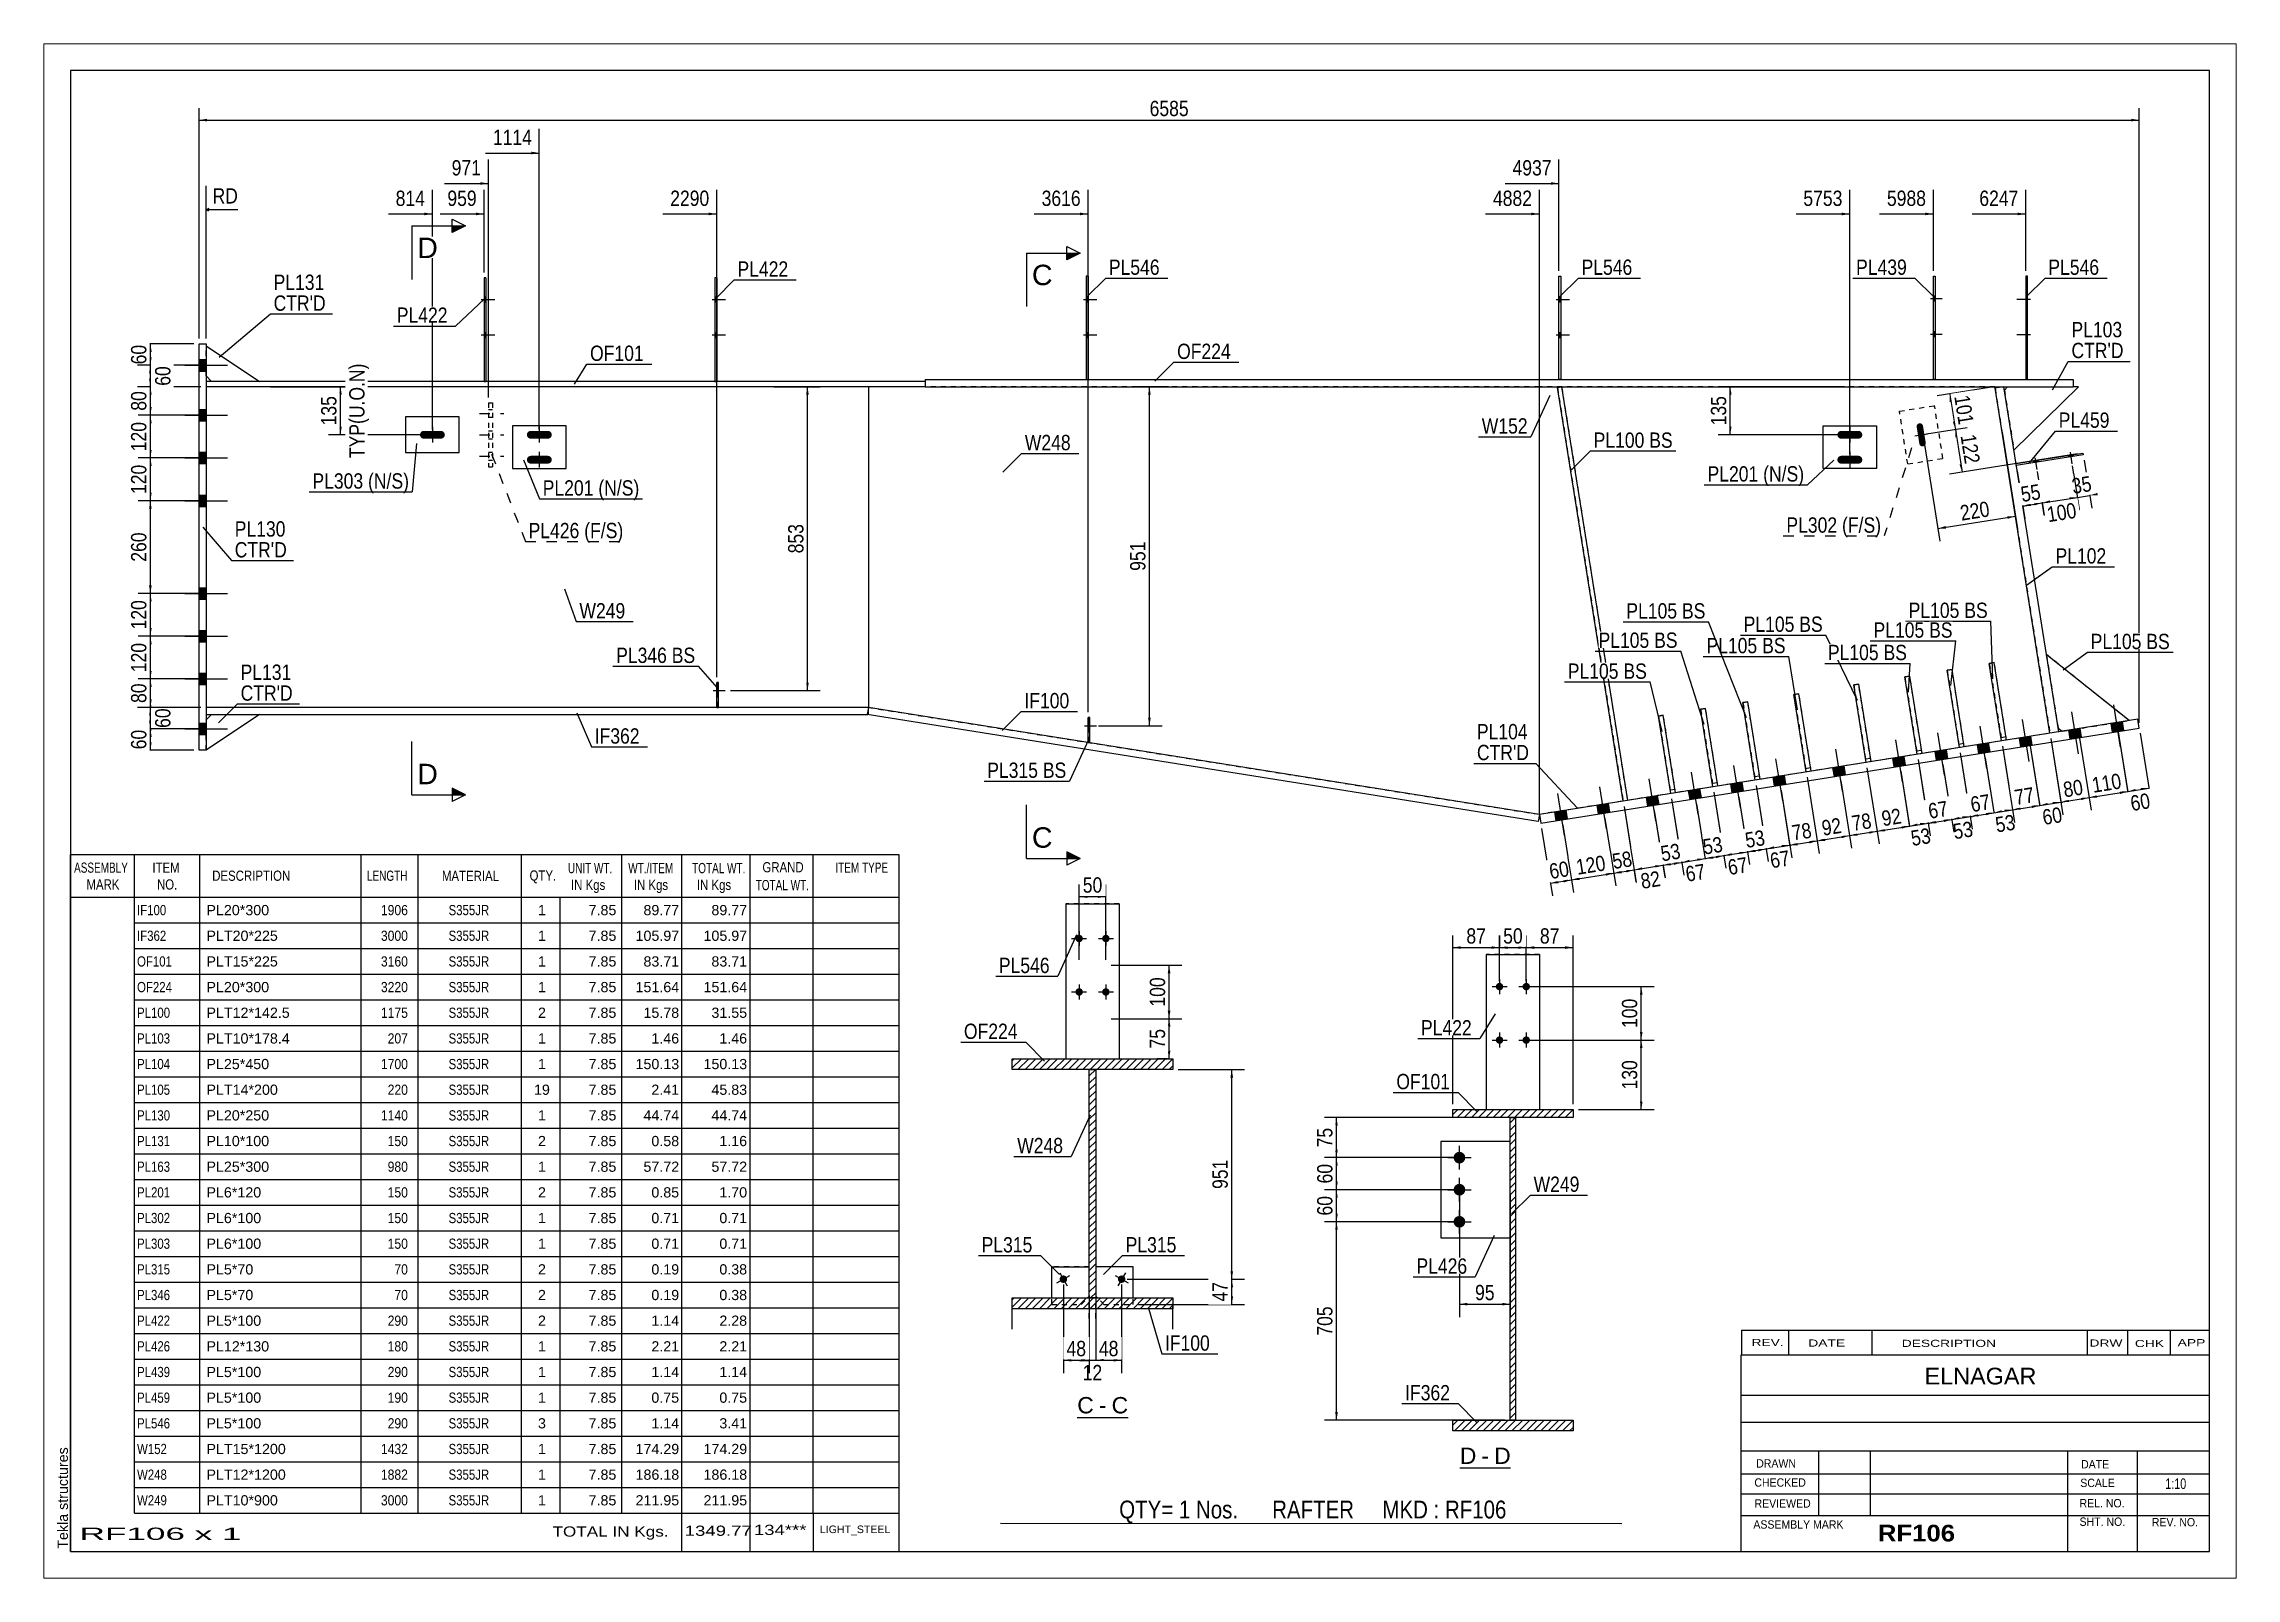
# Paper-space layout 'Layout1' of a CAD drawing. Header units: millimetres. Extents: x 0 to 410, y 0 to 287.
# The model-space entities are those that its viewports show. They can reach past a viewport. Long polylines and large blocks are cut down to what shows.
import ezdxf

# ---------------------------------------------------------------- set-up
doc = ezdxf.new("R2010")
doc.units = ezdxf.units.MM
for name, pattern in [('DXK_LINE_DOT1', [1.8814, 0.9407, -0.9407]), ('DXK_LINE_DOT2', [3.9198, 1.9599, -1.9599]), ('DXK_LINE_DOT4', [0.9408, 0.4704, -0.4704])]:
    doc.linetypes.add(name, pattern=pattern)
doc.layers.add('Viewport layer', color=7, linetype='Continuous', plot=False)
doc.styles.add('Arial', font='ARIAL.TTF', dxfattribs={"height": 0.2})
doc.styles.add('Arial Bold', font='ARIALBD.TTF', dxfattribs={"height": 0.2})
doc.styles.add('Arial Narrow', font='ARIALN.TTF', dxfattribs={"height": 0.2})

# ---------------------------------------------------------------- blocks, each defined once
blk = doc.blocks.new('Unknown-623384831-1210')
at = {"color": 5, "linetype": 'Continuous'}
for p, q in [((49.15, 99.13), (-350.85, 99.13)), ((-350.85, 99.13), (-350.85, -177.87)), ((49.15, -177.87), (49.15, 99.13)), ((-350.85, -177.87), (49.15, -177.87))]:
    blk.add_line(p, q, dxfattribs=at)
at = {"color": 174, "linetype": 'Continuous', "style": 'Arial'}
blk.add_text('Tekla structures', height=1.9102, rotation=90, dxfattribs=at).set_placement((-351.35, -177.37))
blk = doc.blocks.new('Unknown-623384831-12 - 6857')
at = {"color": 7, "linetype": 'Continuous'}
blk.add_line((-91.03, -162.26), (-81.53, -162.26), dxfattribs=at)
at = {"color": 0, "linetype": 'Continuous'}
blk.add_wipeout([(-87.95, -161.51), (-87.95, -158.31), (-91.03, -158.31), (-91.03, -161.51)], dxfattribs=at)
blk.add_wipeout([(-85.57, -161.51), (-85.57, -158.31), (-86.99, -158.31), (-86.99, -161.51)], dxfattribs=at)
at = {"color": 96, "linetype": 'Continuous', "style": 'Arial'}
blk.add_text('D', height=3.06, dxfattribs=at).set_placement((-91.03, -161.51))
at = {"color": 0, "linetype": 'Continuous'}
blk.add_wipeout([(-81.53, -161.51), (-81.53, -158.31), (-84.61, -158.31), (-84.61, -161.51)], dxfattribs=at)
at = {"color": 96, "linetype": 'Continuous', "style": 'Arial'}
for s, p in [('D', (-84.61, -161.51)), ('-', (-86.99, -161.51))]:
    blk.add_text(s, height=3.06, dxfattribs=at).set_placement(p)
blk = doc.blocks.new('Unknown-623384831-14 - 2927')
at = {"color": 7, "linetype": 'Continuous'}
blk.add_line((-162.59, -152.8), (-153.08, -152.8), dxfattribs=at)
at = {"color": 0, "linetype": 'Continuous'}
blk.add_wipeout([(-159.51, -152.05), (-159.51, -148.85), (-162.59, -148.85), (-162.59, -152.05)], dxfattribs=at)
blk.add_wipeout([(-157.12, -152.05), (-157.12, -148.85), (-158.55, -148.85), (-158.55, -152.05)], dxfattribs=at)
at = {"color": 96, "linetype": 'Continuous', "style": 'Arial'}
blk.add_text('C', height=3.06, dxfattribs=at).set_placement((-162.59, -152.05))
at = {"color": 0, "linetype": 'Continuous'}
blk.add_wipeout([(-153.08, -152.05), (-153.08, -148.85), (-156.16, -148.85), (-156.16, -152.05)], dxfattribs=at)
at = {"color": 96, "linetype": 'Continuous', "style": 'Arial'}
for s, p in [('-', (-158.55, -152.05)), ('C', (-156.16, -152.05))]:
    blk.add_text(s, height=3.06, dxfattribs=at).set_placement(p)
blk = doc.blocks.new('Bolt-623384831-1239 - 1231')
at = {"linetype": 'Continuous'}
for points in [[(-2.14, 56.03), (-2.14, 56.97), (-2.48, 56.97), (-2.48, 56.03)], [(-2.14, 56.03), (-2.14, 56.97), (-2.48, 56.97), (-2.48, 56.03)], [(-2.14, 49.37), (-2.14, 50.3), (-2.48, 50.3), (-2.48, 49.37)], [(-2.14, 49.37), (-2.14, 50.3), (-2.48, 50.3), (-2.48, 49.37)]]:
    blk.add_hatch(color=3, dxfattribs=at).paths.add_polyline_path(points)
at = {"color": 3, "linetype": 'Continuous'}
for p, q in [((-3.01, 56.5), (-0.81, 56.5)), ((-3.01, 56.5), (-0.81, 56.5)), ((-2.48, 56.97), (-2.14, 56.97)), ((-2.48, 56.97), (-2.14, 56.97)), ((-2.48, 56.03), (-2.14, 56.03)), ((-2.48, 56.03), (-2.14, 56.03)), ((-3.01, 49.83), (-0.81, 49.83)), ((-3.01, 49.83), (-0.81, 49.83)), ((-2.48, 50.3), (-2.14, 50.3)), ((-2.48, 50.3), (-2.14, 50.3)), ((-2.48, 49.37), (-2.14, 49.37)), ((-2.48, 49.37), (-2.14, 49.37))]:
    blk.add_line(p, q, dxfattribs=at)
blk = doc.blocks.new('Part-623384831-1433 - 1231')
at = {"color": 2, "linetype": 'Continuous'}
for p, q in [((-17.36, -15.8), (-16.44, -15.65)), ((-15.06, -30.28), (-17.36, -15.8)), ((-14.14, -30.14), (-16.44, -15.65))]:
    blk.add_line(p, q, dxfattribs=at)
blk = doc.blocks.new('Part-623384831-1305 - 1231')
at = {"color": 7, "linetype": 'DXK_LINE_DOT1'}
for p, q in [((-272.72, 37), (-272.72, 25)), ((-272.72, 37), (-271.92, 37)), ((-271.92, 37), (-271.92, 25)), ((-272.72, 25), (-271.92, 25))]:
    blk.add_line(p, q, dxfattribs=at)
blk = doc.blocks.new('Bolt-623384831-1234 - 1231')
at = {"linetype": 'Continuous'}
for points in [[(-230.02, 55.87), (-230.02, 56.8), (-230.35, 56.8), (-230.35, 55.87)], [(-230.02, 55.87), (-230.02, 56.8), (-230.35, 56.8), (-230.35, 55.87)], [(-230.02, 49.2), (-230.02, 50.13), (-230.35, 50.13), (-230.35, 49.2)], [(-230.02, 49.2), (-230.02, 50.13), (-230.35, 50.13), (-230.35, 49.2)]]:
    blk.add_hatch(color=3, dxfattribs=at).paths.add_polyline_path(points)
at = {"color": 3, "linetype": 'Continuous'}
for p, q in [((-230.89, 56.33), (-228.35, 56.33)), ((-230.89, 56.33), (-228.35, 56.33)), ((-230.35, 56.8), (-230.02, 56.8)), ((-230.35, 56.8), (-230.02, 56.8)), ((-230.35, 55.87), (-230.02, 55.87)), ((-230.35, 55.87), (-230.02, 55.87)), ((-230.89, 49.67), (-228.35, 49.67)), ((-230.89, 49.67), (-228.35, 49.67)), ((-230.35, 50.13), (-230.02, 50.13)), ((-230.35, 50.13), (-230.02, 50.13)), ((-230.35, 49.2), (-230.02, 49.2)), ((-230.35, 49.2), (-230.02, 49.2))]:
    blk.add_line(p, q, dxfattribs=at)
blk = doc.blocks.new('Part-623384831-1492 - 1231')
at = {"color": 2, "linetype": 'Continuous'}
for p, q in [((-301.89, 41), (-325.49, 41)), ((-244.59, 41), (-301.79, 41)), ((-215.55, 41), (-244.49, 41)), ((-191, 41), (-215.45, 41)), ((-301.89, 40), (-325.49, 40)), ((-244.59, 40), (-301.79, 40)), ((-215.55, 40), (-244.49, 40)), ((-191, 40), (-215.45, 40))]:
    blk.add_line(p, q, dxfattribs=at)
at = {"color": 7, "linetype": 'DXK_LINE_DOT1'}
for p, q in [((-325.49, 41), (-325.49, 40)), ((-191, 41), (-191, 40))]:
    blk.add_line(p, q, dxfattribs=at)
blk = doc.blocks.new('Part-623384831-1428 - 1231')
at = {"color": 7, "linetype": 'DXK_LINE_DOT1'}
for p, q in [((-16.44, -15.65), (-17.36, -15.8)), ((-17.36, -15.8), (-15.06, -30.28)), ((-14.14, -30.14), (-16.44, -15.65)), ((-15.16, -29.63), (-14.24, -29.48))]:
    blk.add_line(p, q, dxfattribs=at)
blk = doc.blocks.new('Bolt-623384831-1235 - 1231')
at = {"color": 3, "linetype": 'DXK_LINE_DOT2'}
for p, q in [((-161.2, -23.42), (-159, -23.42)), ((-160.56, -22.95), (-160.23, -22.95)), ((-160.56, -23.89), (-160.23, -23.89))]:
    blk.add_line(p, q, dxfattribs=at)
blk = doc.blocks.new('Bolt-623384831-1236 - 1231')
at = {"linetype": 'Continuous'}
blk.add_hatch(color=3, dxfattribs=at).paths.add_polyline_path([(-160.23, -23.89), (-160.23, -22.95), (-160.56, -22.95), (-160.56, -23.89)])
at = {"color": 3, "linetype": 'Continuous'}
for p, q in [((-161.2, -23.42), (-159, -23.42)), ((-160.56, -22.95), (-160.23, -22.95)), ((-160.56, -23.89), (-160.23, -23.89))]:
    blk.add_line(p, q, dxfattribs=at)
blk = doc.blocks.new('Bolt-623384831-1237 - 1231')
at = {"linetype": 'Continuous'}
for points in [[(-20.22, 31.52), (-20.38, 31.28), (-20.43, 31), (-20.38, 30.72), (-20.22, 30.48), (-19.98, 30.32), (-19.7, 30.27), (-16.5, 30.27), (-16.22, 30.32), (-15.98, 30.48), (-15.82, 30.72), (-15.76, 31), (-15.82, 31.28), (-15.98, 31.52), (-16.22, 31.68), (-16.5, 31.73), (-19.7, 31.73), (-19.98, 31.68)], [(-20.22, 26.85), (-20.38, 26.61), (-20.43, 26.33), (-20.38, 26.05), (-20.22, 25.81), (-19.98, 25.65), (-19.7, 25.6), (-16.5, 25.6), (-16.22, 25.65), (-15.98, 25.81), (-15.82, 26.05), (-15.76, 26.33), (-15.82, 26.61), (-15.98, 26.85), (-16.22, 27.01), (-16.5, 27.07), (-19.7, 27.07), (-19.98, 27.01)]]:
    blk.add_hatch(color=3, dxfattribs=at).paths.add_polyline_path(points)
at = {"color": 3, "linetype": 'Continuous'}
for p, q in [((-16.63, 31), (-19.56, 31)), ((-18.1, 32.47), (-18.1, 29.53)), ((-16.63, 26.33), (-19.56, 26.33)), ((-18.1, 27.8), (-18.1, 24.87))]:
    blk.add_line(p, q, dxfattribs=at)
blk = doc.blocks.new('Bolt-623384831-1238 - 1231')
at = {"linetype": 'Continuous'}
for points in [[(-273.19, 55.87), (-273.19, 56.8), (-273.52, 56.8), (-273.52, 55.87)], [(-273.19, 55.87), (-273.19, 56.8), (-273.52, 56.8), (-273.52, 55.87)], [(-273.19, 49.2), (-273.19, 50.13), (-273.52, 50.13), (-273.52, 49.2)], [(-273.19, 49.2), (-273.19, 50.13), (-273.52, 50.13), (-273.52, 49.2)]]:
    blk.add_hatch(color=3, dxfattribs=at).paths.add_polyline_path(points)
at = {"color": 3, "linetype": 'Continuous'}
for p, q in [((-274.05, 56.33), (-271.52, 56.33)), ((-274.05, 56.33), (-271.52, 56.33)), ((-273.52, 56.8), (-273.19, 56.8)), ((-273.52, 56.8), (-273.19, 56.8)), ((-273.52, 55.87), (-273.19, 55.87)), ((-273.52, 55.87), (-273.19, 55.87)), ((-274.05, 49.67), (-271.52, 49.67)), ((-274.05, 49.67), (-271.52, 49.67)), ((-273.52, 50.13), (-273.19, 50.13)), ((-273.52, 50.13), (-273.19, 50.13)), ((-273.52, 49.2), (-273.19, 49.2)), ((-273.52, 49.2), (-273.19, 49.2))]:
    blk.add_line(p, q, dxfattribs=at)
blk = doc.blocks.new('Bolt-623384831-1241 - 1231')
at = {"linetype": 'Continuous'}
for points in [[(-160.56, 55.87), (-160.56, 56.8), (-160.9, 56.8), (-160.9, 55.87)], [(-160.56, 55.87), (-160.56, 56.8), (-160.9, 56.8), (-160.9, 55.87)], [(-160.56, 49.2), (-160.56, 50.13), (-160.9, 50.13), (-160.9, 49.2)], [(-160.56, 49.2), (-160.56, 50.13), (-160.9, 50.13), (-160.9, 49.2)]]:
    blk.add_hatch(color=3, dxfattribs=at).paths.add_polyline_path(points)
at = {"color": 3, "linetype": 'Continuous'}
for p, q in [((-161.43, 56.33), (-158.9, 56.33)), ((-161.43, 56.33), (-158.9, 56.33)), ((-160.9, 56.8), (-160.56, 56.8)), ((-160.9, 56.8), (-160.56, 56.8)), ((-160.9, 55.87), (-160.56, 55.87)), ((-160.9, 55.87), (-160.56, 55.87)), ((-161.43, 49.67), (-158.9, 49.67)), ((-161.43, 49.67), (-158.9, 49.67)), ((-160.9, 50.13), (-160.56, 50.13)), ((-160.9, 50.13), (-160.56, 50.13)), ((-160.9, 49.2), (-160.56, 49.2)), ((-160.9, 49.2), (-160.56, 49.2))]:
    blk.add_line(p, q, dxfattribs=at)
blk = doc.blocks.new('Part-623384831-1823 - 1231')
at = {"color": 2, "linetype": 'Continuous'}
for p, q in [((15.14, 60.67), (14.81, 60.67)), ((14.81, 60.67), (14.81, 41.33)), ((15.14, 41.33), (15.14, 60.67))]:
    blk.add_line(p, q, dxfattribs=at)
at = {"color": 7, "linetype": 'DXK_LINE_DOT1'}
blk.add_line((14.81, 41.33), (15.14, 41.33), dxfattribs=at)
blk = doc.blocks.new('Bolt-623384831-1242 - 1231')
at = {"linetype": 'Continuous'}
for points in [[(-326.82, 45.07), (-326.82, 42.93), (-325.49, 42.93), (-325.49, 45.07)], [(-326.82, 45.07), (-326.82, 42.93), (-325.49, 42.93), (-325.49, 45.07)], [(-326.82, 35.73), (-326.82, 33.6), (-325.49, 33.6), (-325.49, 35.73)], [(-326.82, 35.73), (-326.82, 33.6), (-325.49, 33.6), (-325.49, 35.73)], [(-326.82, 27.73), (-326.82, 25.6), (-325.49, 25.6), (-325.49, 27.73)], [(-326.82, 27.73), (-326.82, 25.6), (-325.49, 25.6), (-325.49, 27.73)], [(-326.82, 19.73), (-326.82, 17.6), (-325.49, 17.6), (-325.49, 19.73)], [(-326.82, 19.73), (-326.82, 17.6), (-325.49, 17.6), (-325.49, 19.73)], [(-326.82, 2.4), (-326.82, 0.27), (-325.49, 0.27), (-325.49, 2.4)], [(-326.82, 2.4), (-326.82, 0.27), (-325.49, 0.27), (-325.49, 2.4)], [(-326.82, -5.6), (-326.82, -7.73), (-325.49, -7.73), (-325.49, -5.6)], [(-326.82, -5.6), (-326.82, -7.73), (-325.49, -7.73), (-325.49, -5.6)], [(-326.82, -13.6), (-326.82, -15.73), (-325.49, -15.73), (-325.49, -13.6)], [(-326.82, -13.6), (-326.82, -15.73), (-325.49, -15.73), (-325.49, -13.6)], [(-326.82, -22.93), (-326.82, -25.07), (-325.49, -25.07), (-325.49, -22.93)], [(-326.82, -22.93), (-326.82, -25.07), (-325.49, -25.07), (-325.49, -22.93)]]:
    blk.add_hatch(color=3, dxfattribs=at).paths.add_polyline_path(points)
at = {"color": 3, "linetype": 'Continuous'}
for p, q in [((-329.47, 44), (-321.49, 44)), ((-329.47, 44), (-321.49, 44)), ((-326.82, 45.07), (-325.49, 45.07)), ((-326.82, 45.07), (-325.49, 45.07)), ((-326.82, 42.93), (-325.49, 42.93)), ((-326.82, 42.93), (-325.49, 42.93)), ((-329.47, 34.67), (-321.49, 34.67)), ((-329.47, 34.67), (-321.49, 34.67)), ((-326.82, 35.73), (-325.49, 35.73)), ((-326.82, 35.73), (-325.49, 35.73)), ((-326.82, 33.6), (-325.49, 33.6)), ((-326.82, 33.6), (-325.49, 33.6)), ((-329.47, 26.67), (-321.49, 26.67)), ((-329.47, 26.67), (-321.49, 26.67)), ((-326.82, 27.73), (-325.49, 27.73)), ((-326.82, 27.73), (-325.49, 27.73)), ((-326.82, 25.6), (-325.49, 25.6)), ((-326.82, 25.6), (-325.49, 25.6)), ((-329.47, 18.67), (-321.49, 18.67)), ((-329.47, 18.67), (-321.49, 18.67)), ((-326.82, 19.73), (-325.49, 19.73)), ((-326.82, 19.73), (-325.49, 19.73)), ((-326.82, 17.6), (-325.49, 17.6)), ((-326.82, 17.6), (-325.49, 17.6)), ((-329.47, 1.33), (-321.49, 1.33)), ((-329.47, 1.33), (-321.49, 1.33)), ((-326.82, 2.4), (-325.49, 2.4)), ((-326.82, 2.4), (-325.49, 2.4)), ((-326.82, 0.27), (-325.49, 0.27)), ((-326.82, 0.27), (-325.49, 0.27)), ((-329.47, -6.67), (-321.49, -6.67)), ((-329.47, -6.67), (-321.49, -6.67)), ((-326.82, -5.6), (-325.49, -5.6)), ((-326.82, -5.6), (-325.49, -5.6)), ((-326.82, -7.73), (-325.49, -7.73)), ((-326.82, -7.73), (-325.49, -7.73)), ((-329.47, -14.67), (-321.49, -14.67)), ((-329.47, -14.67), (-321.49, -14.67)), ((-326.82, -13.6), (-325.49, -13.6)), ((-326.82, -13.6), (-325.49, -13.6)), ((-326.82, -15.73), (-325.49, -15.73)), ((-326.82, -15.73), (-325.49, -15.73)), ((-329.47, -24), (-321.49, -24)), ((-329.47, -24), (-321.49, -24)), ((-326.82, -22.93), (-325.49, -22.93)), ((-326.82, -22.93), (-325.49, -22.93)), ((-326.82, -25.07), (-325.49, -25.07)), ((-326.82, -25.07), (-325.49, -25.07))]:
    blk.add_line(p, q, dxfattribs=at)
blk = doc.blocks.new('Bolt-623384831-1243 - 1231')
at = {"linetype": 'Continuous'}
for points in [[(24.97, -23.92), (22.87, -24.25), (23.13, -25.9), (25.23, -25.57)], [(24.97, -23.92), (22.87, -24.25), (23.13, -25.9), (25.23, -25.57)], [(24.97, -23.92), (22.87, -24.25), (23.13, -25.9), (25.23, -25.57)], [(24.97, -23.92), (22.87, -24.25), (23.13, -25.9), (25.23, -25.57)], [(32.87, -22.66), (30.77, -23), (31.03, -24.64), (33.13, -24.31)], [(32.87, -22.66), (30.77, -23), (31.03, -24.64), (33.13, -24.31)], [(32.87, -22.66), (30.77, -23), (31.03, -24.64), (33.13, -24.31)], [(32.87, -22.66), (30.77, -23), (31.03, -24.64), (33.13, -24.31)], [(-0.05, -27.9), (-2.15, -28.23), (-1.89, -29.88), (0.22, -29.54)], [(-0.05, -27.9), (-2.15, -28.23), (-1.89, -29.88), (0.22, -29.54)], [(-0.05, -27.9), (-2.15, -28.23), (-1.89, -29.88), (0.22, -29.54)], [(-0.05, -27.9), (-2.15, -28.23), (-1.89, -29.88), (0.22, -29.54)], [(7.85, -26.64), (5.75, -26.98), (6.01, -28.62), (8.12, -28.29)], [(7.85, -26.64), (5.75, -26.98), (6.01, -28.62), (8.12, -28.29)], [(7.85, -26.64), (5.75, -26.98), (6.01, -28.62), (8.12, -28.29)], [(7.85, -26.64), (5.75, -26.98), (6.01, -28.62), (8.12, -28.29)], [(15.75, -25.38), (13.65, -25.72), (13.91, -27.37), (16.02, -27.03)], [(15.75, -25.38), (13.65, -25.72), (13.91, -27.37), (16.02, -27.03)], [(15.75, -25.38), (13.65, -25.72), (13.91, -27.37), (16.02, -27.03)], [(15.75, -25.38), (13.65, -25.72), (13.91, -27.37), (16.02, -27.03)], [(-30.33, -32.71), (-32.44, -33.05), (-32.18, -34.69), (-30.07, -34.36)], [(-30.33, -32.71), (-32.44, -33.05), (-32.18, -34.69), (-30.07, -34.36)], [(-30.33, -32.71), (-32.44, -33.05), (-32.18, -34.69), (-30.07, -34.36)], [(-30.33, -32.71), (-32.44, -33.05), (-32.18, -34.69), (-30.07, -34.36)], [(-19.14, -30.93), (-21.25, -31.27), (-20.99, -32.91), (-18.88, -32.58)], [(-19.14, -30.93), (-21.25, -31.27), (-20.99, -32.91), (-18.88, -32.58)], [(-19.14, -30.93), (-21.25, -31.27), (-20.99, -32.91), (-18.88, -32.58)], [(-19.14, -30.93), (-21.25, -31.27), (-20.99, -32.91), (-18.88, -32.58)], [(-7.95, -29.15), (-10.05, -29.49), (-9.79, -31.13), (-7.69, -30.8)], [(-7.95, -29.15), (-10.05, -29.49), (-9.79, -31.13), (-7.69, -30.8)], [(-7.95, -29.15), (-10.05, -29.49), (-9.79, -31.13), (-7.69, -30.8)], [(-7.95, -29.15), (-10.05, -29.49), (-9.79, -31.13), (-7.69, -30.8)], [(-54.04, -36.48), (-56.14, -36.82), (-55.88, -38.46), (-53.77, -38.13)], [(-54.04, -36.48), (-56.14, -36.82), (-55.88, -38.46), (-53.77, -38.13)], [(-54.04, -36.48), (-56.14, -36.82), (-55.88, -38.46), (-53.77, -38.13)], [(-54.04, -36.48), (-56.14, -36.82), (-55.88, -38.46), (-53.77, -38.13)], [(-46.13, -35.23), (-48.24, -35.56), (-47.98, -37.21), (-45.87, -36.87)], [(-46.13, -35.23), (-48.24, -35.56), (-47.98, -37.21), (-45.87, -36.87)], [(-46.13, -35.23), (-48.24, -35.56), (-47.98, -37.21), (-45.87, -36.87)], [(-46.13, -35.23), (-48.24, -35.56), (-47.98, -37.21), (-45.87, -36.87)], [(-38.23, -33.97), (-40.34, -34.3), (-40.08, -35.95), (-37.97, -35.62)], [(-38.23, -33.97), (-40.34, -34.3), (-40.08, -35.95), (-37.97, -35.62)], [(-38.23, -33.97), (-40.34, -34.3), (-40.08, -35.95), (-37.97, -35.62)], [(-38.23, -33.97), (-40.34, -34.3), (-40.08, -35.95), (-37.97, -35.62)], [(-71.15, -39.2), (-73.26, -39.54), (-73, -41.19), (-70.89, -40.85)], [(-71.15, -39.2), (-73.26, -39.54), (-73, -41.19), (-70.89, -40.85)], [(-71.15, -39.2), (-73.26, -39.54), (-73, -41.19), (-70.89, -40.85)], [(-71.15, -39.2), (-73.26, -39.54), (-73, -41.19), (-70.89, -40.85)], [(-63.25, -37.95), (-65.36, -38.28), (-65.1, -39.93), (-62.99, -39.59)], [(-63.25, -37.95), (-65.36, -38.28), (-65.1, -39.93), (-62.99, -39.59)], [(-63.25, -37.95), (-65.36, -38.28), (-65.1, -39.93), (-62.99, -39.59)], [(-63.25, -37.95), (-65.36, -38.28), (-65.1, -39.93), (-62.99, -39.59)]]:
    blk.add_hatch(color=3, dxfattribs=at).paths.add_polyline_path(points)
at = {"color": 3, "linetype": 'Continuous'}
for p, q in [((32.55, -27.42), (31.3, -19.54)), ((32.55, -27.42), (31.3, -19.54)), ((32.55, -27.42), (31.3, -19.54)), ((32.55, -27.42), (31.3, -19.54)), ((7.53, -31.4), (6.28, -23.52)), ((7.53, -31.4), (6.28, -23.52)), ((7.53, -31.4), (6.28, -23.52)), ((7.53, -31.4), (6.28, -23.52)), ((15.43, -30.14), (14.18, -22.26)), ((15.43, -30.14), (14.18, -22.26)), ((15.43, -30.14), (14.18, -22.26)), ((15.43, -30.14), (14.18, -22.26)), ((23.13, -25.9), (22.87, -24.25)), ((23.13, -25.9), (22.87, -24.25)), ((23.13, -25.9), (22.87, -24.25)), ((23.13, -25.9), (22.87, -24.25)), ((24.65, -28.68), (23.4, -20.79)), ((24.65, -28.68), (23.4, -20.79)), ((24.65, -28.68), (23.4, -20.79)), ((24.65, -28.68), (23.4, -20.79)), ((25.23, -25.57), (24.97, -23.92)), ((25.23, -25.57), (24.97, -23.92)), ((25.23, -25.57), (24.97, -23.92)), ((25.23, -25.57), (24.97, -23.92)), ((31.03, -24.64), (30.77, -23)), ((31.03, -24.64), (30.77, -23)), ((31.03, -24.64), (30.77, -23)), ((31.03, -24.64), (30.77, -23)), ((33.13, -24.31), (32.87, -22.66)), ((33.13, -24.31), (32.87, -22.66)), ((33.13, -24.31), (32.87, -22.66)), ((33.13, -24.31), (32.87, -22.66)), ((-19.46, -35.69), (-20.72, -27.81)), ((-19.46, -35.69), (-20.72, -27.81)), ((-19.46, -35.69), (-20.72, -27.81)), ((-19.46, -35.69), (-20.72, -27.81)), ((-8.27, -33.91), (-9.52, -26.03)), ((-8.27, -33.91), (-9.52, -26.03)), ((-8.27, -33.91), (-9.52, -26.03)), ((-8.27, -33.91), (-9.52, -26.03)), ((-1.89, -29.88), (-2.15, -28.23)), ((-1.89, -29.88), (-2.15, -28.23)), ((-1.89, -29.88), (-2.15, -28.23)), ((-1.89, -29.88), (-2.15, -28.23)), ((-0.37, -32.66), (-1.62, -24.77)), ((-0.37, -32.66), (-1.62, -24.77)), ((-0.37, -32.66), (-1.62, -24.77)), ((-0.37, -32.66), (-1.62, -24.77)), ((0.22, -29.54), (-0.05, -27.9)), ((0.22, -29.54), (-0.05, -27.9)), ((0.22, -29.54), (-0.05, -27.9)), ((0.22, -29.54), (-0.05, -27.9)), ((6.01, -28.62), (5.75, -26.98)), ((6.01, -28.62), (5.75, -26.98)), ((6.01, -28.62), (5.75, -26.98)), ((6.01, -28.62), (5.75, -26.98)), ((8.12, -28.29), (7.85, -26.64)), ((8.12, -28.29), (7.85, -26.64)), ((8.12, -28.29), (7.85, -26.64)), ((8.12, -28.29), (7.85, -26.64)), ((13.91, -27.37), (13.65, -25.72)), ((13.91, -27.37), (13.65, -25.72)), ((13.91, -27.37), (13.65, -25.72)), ((13.91, -27.37), (13.65, -25.72)), ((16.02, -27.03), (15.75, -25.38)), ((16.02, -27.03), (15.75, -25.38)), ((16.02, -27.03), (15.75, -25.38)), ((16.02, -27.03), (15.75, -25.38)), ((-46.46, -39.99), (-47.71, -32.1)), ((-46.46, -39.99), (-47.71, -32.1)), ((-46.46, -39.99), (-47.71, -32.1)), ((-46.46, -39.99), (-47.71, -32.1)), ((-38.56, -38.73), (-39.81, -30.85)), ((-38.56, -38.73), (-39.81, -30.85)), ((-38.56, -38.73), (-39.81, -30.85)), ((-38.56, -38.73), (-39.81, -30.85)), ((-30.66, -37.47), (-31.91, -29.59)), ((-30.66, -37.47), (-31.91, -29.59)), ((-30.66, -37.47), (-31.91, -29.59)), ((-30.66, -37.47), (-31.91, -29.59)), ((-30.07, -34.36), (-30.33, -32.71)), ((-30.07, -34.36), (-30.33, -32.71)), ((-30.07, -34.36), (-30.33, -32.71)), ((-30.07, -34.36), (-30.33, -32.71)), ((-20.99, -32.91), (-21.25, -31.27)), ((-20.99, -32.91), (-21.25, -31.27)), ((-20.99, -32.91), (-21.25, -31.27)), ((-20.99, -32.91), (-21.25, -31.27)), ((-18.88, -32.58), (-19.14, -30.93)), ((-18.88, -32.58), (-19.14, -30.93)), ((-18.88, -32.58), (-19.14, -30.93)), ((-18.88, -32.58), (-19.14, -30.93)), ((-9.79, -31.13), (-10.05, -29.49)), ((-9.79, -31.13), (-10.05, -29.49)), ((-9.79, -31.13), (-10.05, -29.49)), ((-9.79, -31.13), (-10.05, -29.49)), ((-7.69, -30.8), (-7.95, -29.15)), ((-7.69, -30.8), (-7.95, -29.15)), ((-7.69, -30.8), (-7.95, -29.15)), ((-7.69, -30.8), (-7.95, -29.15)), ((-71.48, -43.96), (-72.73, -36.08)), ((-71.48, -43.96), (-72.73, -36.08)), ((-71.48, -43.96), (-72.73, -36.08)), ((-71.48, -43.96), (-72.73, -36.08)), ((-63.58, -42.71), (-64.83, -34.82)), ((-63.58, -42.71), (-64.83, -34.82)), ((-63.58, -42.71), (-64.83, -34.82)), ((-63.58, -42.71), (-64.83, -34.82)), ((-55.88, -38.46), (-56.14, -36.82)), ((-55.88, -38.46), (-56.14, -36.82)), ((-55.88, -38.46), (-56.14, -36.82)), ((-55.88, -38.46), (-56.14, -36.82)), ((-54.36, -41.24), (-55.61, -33.36)), ((-54.36, -41.24), (-55.61, -33.36)), ((-54.36, -41.24), (-55.61, -33.36)), ((-54.36, -41.24), (-55.61, -33.36)), ((-53.77, -38.13), (-54.04, -36.48)), ((-53.77, -38.13), (-54.04, -36.48)), ((-53.77, -38.13), (-54.04, -36.48)), ((-53.77, -38.13), (-54.04, -36.48)), ((-47.98, -37.21), (-48.24, -35.56)), ((-47.98, -37.21), (-48.24, -35.56)), ((-47.98, -37.21), (-48.24, -35.56)), ((-47.98, -37.21), (-48.24, -35.56)), ((-45.87, -36.87), (-46.13, -35.23)), ((-45.87, -36.87), (-46.13, -35.23)), ((-45.87, -36.87), (-46.13, -35.23)), ((-45.87, -36.87), (-46.13, -35.23)), ((-40.08, -35.95), (-40.34, -34.3)), ((-40.08, -35.95), (-40.34, -34.3)), ((-40.08, -35.95), (-40.34, -34.3)), ((-40.08, -35.95), (-40.34, -34.3)), ((-37.97, -35.62), (-38.23, -33.97)), ((-37.97, -35.62), (-38.23, -33.97)), ((-37.97, -35.62), (-38.23, -33.97)), ((-37.97, -35.62), (-38.23, -33.97)), ((-32.18, -34.69), (-32.44, -33.05)), ((-32.18, -34.69), (-32.44, -33.05)), ((-32.18, -34.69), (-32.44, -33.05)), ((-32.18, -34.69), (-32.44, -33.05)), ((-73, -41.19), (-73.26, -39.54)), ((-73, -41.19), (-73.26, -39.54)), ((-73, -41.19), (-73.26, -39.54)), ((-73, -41.19), (-73.26, -39.54)), ((-70.89, -40.85), (-71.15, -39.2)), ((-70.89, -40.85), (-71.15, -39.2)), ((-70.89, -40.85), (-71.15, -39.2)), ((-70.89, -40.85), (-71.15, -39.2)), ((-65.1, -39.93), (-65.36, -38.28)), ((-65.1, -39.93), (-65.36, -38.28)), ((-65.1, -39.93), (-65.36, -38.28)), ((-65.1, -39.93), (-65.36, -38.28)), ((-62.99, -39.59), (-63.25, -37.95)), ((-62.99, -39.59), (-63.25, -37.95)), ((-62.99, -39.59), (-63.25, -37.95)), ((-62.99, -39.59), (-63.25, -37.95))]:
    blk.add_line(p, q, dxfattribs=at)
blk = doc.blocks.new('Part-623384831-1371 - 1231')
at = {"color": 7, "linetype": 'DXK_LINE_DOT1'}
for p, q in [((-52.98, -21.46), (-53.9, -21.61)), ((-53.9, -21.61), (-51.6, -36.09)), ((-50.68, -35.95), (-52.98, -21.46)), ((-51.7, -35.44), (-50.78, -35.29))]:
    blk.add_line(p, q, dxfattribs=at)
blk = doc.blocks.new('Part-623384831-1965 - 1231')
at = {"color": 7, "linetype": 'DXK_LINE_DOT1'}
for p, q in [((-230.02, -15.31), (-230.02, -19.98)), ((-229.69, -15.31), (-230.02, -15.31)), ((-229.69, -19.98), (-229.69, -15.31)), ((-230.02, -19.98), (-229.69, -19.98))]:
    blk.add_line(p, q, dxfattribs=at)
blk = doc.blocks.new('Bolt-623384831-1244 - 1231')
at = {"linetype": 'Continuous'}
for points in [[(-265.3, 31.52), (-265.46, 31.28), (-265.52, 31), (-265.46, 30.72), (-265.3, 30.48), (-265.07, 30.32), (-264.79, 30.27), (-261.59, 30.27), (-261.31, 30.32), (-261.07, 30.48), (-260.91, 30.72), (-260.85, 31), (-260.91, 31.28), (-261.07, 31.52), (-261.31, 31.68), (-261.59, 31.73), (-264.79, 31.73), (-265.07, 31.68)], [(-265.3, 26.85), (-265.46, 26.61), (-265.52, 26.33), (-265.46, 26.05), (-265.3, 25.82), (-265.07, 25.66), (-264.79, 25.6), (-261.59, 25.6), (-261.31, 25.66), (-261.07, 25.82), (-260.91, 26.05), (-260.85, 26.33), (-260.91, 26.61), (-261.07, 26.85), (-261.31, 27.01), (-261.59, 27.07), (-264.79, 27.07), (-265.07, 27.01)]]:
    blk.add_hatch(color=3, dxfattribs=at).paths.add_polyline_path(points)
at = {"color": 3, "linetype": 'Continuous'}
for p, q in [((-261.72, 31), (-264.65, 31)), ((-263.19, 32.47), (-263.19, 29.53)), ((-261.72, 26.33), (-264.65, 26.33)), ((-263.19, 27.8), (-263.19, 24.87))]:
    blk.add_line(p, q, dxfattribs=at)
blk = doc.blocks.new('Part-623384831-1261 - 1231')
at = {"color": 2, "linetype": 'Continuous'}
for p, q in [((-76.16, -40), (-76.16, 40)), ((9.05, 39.73), (9, 40))]:
    blk.add_line(p, q, dxfattribs=at)
at = {"color": 7, "linetype": 'DXK_LINE_DOT1'}
for p, q in [((9, 40), (-76.16, 40)), ((9.05, 39.73), (19.31, -24.82)), ((19.31, -24.82), (-76.16, -40))]:
    blk.add_line(p, q, dxfattribs=at)
blk = doc.blocks.new('Part-623384831-1813 - 1231')
at = {"color": 2, "linetype": 'Continuous'}
for p, q in [((-258.19, 32.67), (-268.19, 32.67)), ((-268.19, 32.67), (-268.19, 24.67)), ((-258.19, 24.67), (-258.19, 32.67)), ((-268.19, 24.67), (-258.19, 24.67))]:
    blk.add_line(p, q, dxfattribs=at)
blk = doc.blocks.new('Part-623384831-1283 - 1231')
at = {"color": 2, "linetype": 'Continuous'}
for p, q in [((-72.5, 41.33), (-72.5, 60.67)), ((-72.5, 60.67), (-72.16, 60.67)), ((-72.16, 60.67), (-72.16, 41.33))]:
    blk.add_line(p, q, dxfattribs=at)
at = {"color": 7, "linetype": 'DXK_LINE_DOT1'}
blk.add_line((-72.16, 41.33), (-72.5, 41.33), dxfattribs=at)
blk = doc.blocks.new('Part-623384831-1327 - 1231')
at = {"color": 7, "linetype": 'DXK_LINE_DOT1'}
for p, q in [((34.12, -22.46), (18.65, -10.07)), ((18.65, -10.07), (20.85, -23.9)), ((20.85, -23.9), (21.61, -24.45)), ((21.61, -24.45), (34.12, -22.46))]:
    blk.add_line(p, q, dxfattribs=at)
blk = doc.blocks.new('Part-623384831-1706 - 1231')
at = {"color": 2, "linetype": 'Continuous'}
for p, q in [((35.77, -22.2), (-76.16, -40)), ((-75.9, -41.65), (36.03, -23.85)), ((36.03, -23.85), (35.77, -22.2)), ((-76.16, -40), (-75.9, -41.65))]:
    blk.add_line(p, q, dxfattribs=at)
blk = doc.blocks.new('Part-623384831-1413 - 1231')
at = {"color": 2, "linetype": 'Continuous'}
for p, q in [((-38.1, -19.1), (-37.18, -18.95)), ((-35.8, -33.58), (-38.1, -19.1)), ((-34.88, -33.44), (-37.18, -18.95))]:
    blk.add_line(p, q, dxfattribs=at)
blk = doc.blocks.new('Part-623384831-1349 - 1231')
at = {"color": 2, "linetype": 'Continuous'}
for p, q in [((34.12, -22.46), (18.65, -10.07)), ((20.85, -23.9), (21.61, -24.45))]:
    blk.add_line(p, q, dxfattribs=at)
blk = doc.blocks.new('Part-623384831-1393 - 1231')
at = {"color": 2, "linetype": 'Continuous'}
for p, q in [((-53.9, -21.61), (-52.98, -21.46)), ((-51.6, -36.09), (-53.9, -21.61)), ((-50.68, -35.95), (-52.98, -21.46))]:
    blk.add_line(p, q, dxfattribs=at)
blk = doc.blocks.new('Part-623384831-1398 - 1231')
at = {"color": 7, "linetype": 'DXK_LINE_DOT1'}
for p, q in [((-45.08, -20.21), (-46, -20.35)), ((-46, -20.35), (-43.7, -34.84)), ((-42.78, -34.69), (-45.08, -20.21)), ((-43.8, -34.18), (-42.88, -34.03))]:
    blk.add_line(p, q, dxfattribs=at)
blk = doc.blocks.new('Part-623384831-1403 - 1231')
at = {"color": 2, "linetype": 'Continuous'}
for p, q in [((-46, -20.35), (-45.08, -20.21)), ((-43.7, -34.84), (-46, -20.35)), ((-42.78, -34.69), (-45.08, -20.21))]:
    blk.add_line(p, q, dxfattribs=at)
blk = doc.blocks.new('Part-623384831-1408 - 1231')
at = {"color": 7, "linetype": 'DXK_LINE_DOT1'}
for p, q in [((-37.18, -18.95), (-38.1, -19.1)), ((-38.1, -19.1), (-35.8, -33.58)), ((-34.88, -33.44), (-37.18, -18.95)), ((-35.9, -32.92), (-34.98, -32.78))]:
    blk.add_line(p, q, dxfattribs=at)
blk = doc.blocks.new('Part-623384831-1418 - 1231')
at = {"color": 7, "linetype": 'DXK_LINE_DOT1'}
for p, q in [((-27.63, -17.43), (-28.55, -17.58)), ((-28.55, -17.58), (-26.25, -32.06)), ((-25.33, -31.92), (-27.63, -17.43)), ((-26.36, -31.41), (-25.43, -31.26))]:
    blk.add_line(p, q, dxfattribs=at)
blk = doc.blocks.new('Part-623384831-1423 - 1231')
at = {"color": 2, "linetype": 'Continuous'}
for p, q in [((-28.55, -17.58), (-27.63, -17.43)), ((-26.25, -32.06), (-28.55, -17.58)), ((-25.33, -31.92), (-27.63, -17.43))]:
    blk.add_line(p, q, dxfattribs=at)
blk = doc.blocks.new('Part-623384831-1438 - 1231')
at = {"color": 7, "linetype": 'DXK_LINE_DOT1'}
for p, q in [((-6.89, -14.14), (-7.81, -14.28)), ((-7.81, -14.28), (-5.51, -28.77)), ((-4.59, -28.62), (-6.89, -14.14)), ((-5.62, -28.11), (-4.69, -27.96))]:
    blk.add_line(p, q, dxfattribs=at)
blk = doc.blocks.new('Part-623384831-1443 - 1231')
at = {"color": 2, "linetype": 'Continuous'}
for p, q in [((-7.81, -14.28), (-6.89, -14.14)), ((-5.51, -28.77), (-7.81, -14.28)), ((-4.59, -28.62), (-6.89, -14.14))]:
    blk.add_line(p, q, dxfattribs=at)
blk = doc.blocks.new('Part-623384831-1448 - 1231')
at = {"color": 7, "linetype": 'DXK_LINE_DOT1'}
for p, q in [((1.01, -12.88), (0.09, -13.03)), ((0.09, -13.03), (2.39, -27.51)), ((3.31, -27.36), (1.01, -12.88)), ((2.28, -26.85), (3.21, -26.71))]:
    blk.add_line(p, q, dxfattribs=at)
blk = doc.blocks.new('Part-623384831-1791 - 1231')
at = {"color": 2, "linetype": 'Continuous'}
for p, q in [((-315.49, -21.33), (-325.49, -28)), ((-325.49, -22.33), (-324.49, -21.33))]:
    blk.add_line(p, q, dxfattribs=at)
at = {"color": 7, "linetype": 'DXK_LINE_DOT1'}
for p, q in [((-325.49, -28), (-325.49, -22.33)), ((-324.49, -21.33), (-315.49, -21.33))]:
    blk.add_line(p, q, dxfattribs=at)
blk = doc.blocks.new('Part-623384831-1470 - 1231')
at = {"color": 2, "linetype": 'Continuous'}
for p, q in [((-191, 41.33), (23.64, 41.33)), ((-191, 41.33), (-191, 40)), ((23.64, 41.33), (23.64, 40)), ((-191, 40), (23.64, 40))]:
    blk.add_line(p, q, dxfattribs=at)
blk = doc.blocks.new('Part-623384831-1818 - 1231')
at = {"color": 2, "linetype": 'Continuous'}
for p, q in [((-160.56, 60.67), (-160.9, 60.67)), ((-160.9, 60.67), (-160.9, 41.33)), ((-160.56, 60.67), (-160.56, 41.33))]:
    blk.add_line(p, q, dxfattribs=at)
at = {"color": 7, "linetype": 'DXK_LINE_DOT1'}
blk.add_line((-160.9, 41.33), (-160.56, 41.33), dxfattribs=at)
blk = doc.blocks.new('Part-623384831-1514 - 1231')
at = {"color": 2, "linetype": 'Continuous'}
blk.add_line((-201.64, 40), (-201.64, -20), dxfattribs=at)
at = {"color": 7, "linetype": 'DXK_LINE_DOT1'}
for p, q in [((-76.16, 40), (-201.64, 40)), ((-76.16, -40), (-76.16, 40)), ((-201.64, -20), (-76.16, -40))]:
    blk.add_line(p, q, dxfattribs=at)
blk = doc.blocks.new('Part-623384831-1677 - 1231')
at = {"color": 2, "linetype": 'Continuous'}
for p, q in [((10.8, 39.34), (11.36, 40)), ((12.58, 28.15), (24.69, 40)), ((24.69, 40), (23.64, 40))]:
    blk.add_line(p, q, dxfattribs=at)
at = {"color": 7, "linetype": 'DXK_LINE_DOT1'}
for p, q in [((10.8, 39.34), (12.58, 28.15)), ((11.36, 40), (23.64, 40))]:
    blk.add_line(p, q, dxfattribs=at)
blk = doc.blocks.new('Part-623384831-1536 - 1231')
at = {"color": 7, "linetype": 'DXK_LINE_DOT1'}
for p, q in [((-301.89, 40), (-325.49, 40)), ((-325.49, 40), (-325.49, -20)), ((-244.59, 40), (-301.79, 40)), ((-215.55, 40), (-244.49, 40)), ((-201.64, 40), (-215.45, 40)), ((-201.64, 40), (-201.64, -20)), ((-301.89, -20), (-325.49, -20)), ((-244.59, -20), (-301.79, -20)), ((-215.55, -20), (-244.49, -20)), ((-201.64, -20), (-215.45, -20))]:
    blk.add_line(p, q, dxfattribs=at)
blk = doc.blocks.new('Part-623384831-1558 - 1231')
at = {"color": 2, "linetype": 'Continuous'}
for p, q in [((-201.64, -20), (-201.85, -21.32)), ((-76.16, -40), (-201.64, -20)), ((-76.37, -41.32), (-201.85, -21.32)), ((-76.16, -40), (-76.37, -41.32))]:
    blk.add_line(p, q, dxfattribs=at)
blk = doc.blocks.new('Part-623384831-1580 - 1231')
at = {"color": 2, "linetype": 'Continuous'}
for p, q in [((-72.79, 39.87), (-72, 40)), ((-60.49, -37.51), (-72.79, 39.87)), ((-72, 40), (-59.7, -37.38))]:
    blk.add_line(p, q, dxfattribs=at)
blk = doc.blocks.new('Part-623384831-1602 - 1231')
at = {"color": 7, "linetype": 'DXK_LINE_DOT1'}
for p, q in [((-72, 40), (-72.79, 39.87)), ((-72.79, 39.87), (-60.49, -37.51)), ((-72, 40), (-59.7, -37.38))]:
    blk.add_line(p, q, dxfattribs=at)
blk = doc.blocks.new('Part-623384831-1624 - 1231')
at = {"color": 2, "linetype": 'Continuous'}
for p, q in [((10.69, 39.99), (9.05, 39.73)), ((19.31, -24.82), (9.05, 39.73)), ((20.96, -24.56), (10.69, 39.99))]:
    blk.add_line(p, q, dxfattribs=at)
at = {"color": 7, "linetype": 'DXK_LINE_DOT1'}
blk.add_line((20.96, -24.56), (19.31, -24.82), dxfattribs=at)
blk = doc.blocks.new('Part-623384831-1757 - 1231')
at = {"color": 2, "linetype": 'Continuous'}
for p, q in [((-326.82, 48), (-325.49, 48)), ((-326.82, -28), (-326.82, 48)), ((-325.49, 48), (-325.49, -28)), ((-325.49, -28), (-326.82, -28))]:
    blk.add_line(p, q, dxfattribs=at)
blk = doc.blocks.new('Part-623384831-1786 - 1231')
at = {"color": 2, "linetype": 'Continuous'}
for p, q in [((-325.49, 47.67), (-315.49, 41)), ((-324.49, 41), (-325.49, 42))]:
    blk.add_line(p, q, dxfattribs=at)
at = {"color": 7, "linetype": 'DXK_LINE_DOT1'}
for p, q in [((-325.49, 42), (-325.49, 47.67)), ((-315.49, 41), (-324.49, 41))]:
    blk.add_line(p, q, dxfattribs=at)
blk = doc.blocks.new('Part-623384831-1916 - 1231')
at = {"color": 7, "linetype": 'DXK_LINE_DOT1'}
for p, q in [((-160.56, -21.89), (-160.56, -26.55)), ((-160.23, -21.89), (-160.56, -21.89)), ((-160.23, -26.55), (-160.23, -21.89)), ((-160.52, -26.55), (-160.23, -26.55))]:
    blk.add_line(p, q, dxfattribs=at)
blk = doc.blocks.new('Part-623384831-1828 - 1231')
at = {"color": 2, "linetype": 'Continuous'}
for p, q in [((-2.48, 41.33), (-2.48, 60.67)), ((-2.48, 60.67), (-2.14, 60.67)), ((-2.14, 60.67), (-2.14, 41.33))]:
    blk.add_line(p, q, dxfattribs=at)
at = {"color": 7, "linetype": 'DXK_LINE_DOT1'}
blk.add_line((-2.14, 41.33), (-2.48, 41.33), dxfattribs=at)
blk = doc.blocks.new('Part-623384831-1850 - 1231')
at = {"color": 2, "linetype": 'Continuous'}
for p, q in [((-273.19, 60.33), (-273.52, 60.33)), ((-273.52, 60.33), (-273.52, 41)), ((-273.19, 60.33), (-273.19, 41))]:
    blk.add_line(p, q, dxfattribs=at)
at = {"color": 7, "linetype": 'DXK_LINE_DOT1'}
blk.add_line((-273.52, 41), (-273.19, 41), dxfattribs=at)
blk = doc.blocks.new('Part-623384831-1872 - 1231')
at = {"color": 2, "linetype": 'Continuous'}
for p, q in [((-301.89, -20), (-325.49, -20)), ((-244.59, -20), (-301.79, -20)), ((-215.55, -20), (-244.49, -20)), ((-201.64, -20), (-215.45, -20)), ((-325.49, -21.33), (-301.89, -21.33)), ((-301.79, -21.33), (-244.59, -21.33)), ((-244.49, -21.33), (-215.55, -21.33)), ((-215.45, -21.33), (-201.75, -21.33))]:
    blk.add_line(p, q, dxfattribs=at)
at = {"color": 7, "linetype": 'DXK_LINE_DOT1'}
for p, q in [((-325.49, -20), (-325.49, -21.33)), ((-201.64, -21.33), (-201.64, -20)), ((-201.64, -21.33), (-201.75, -21.33))]:
    blk.add_line(p, q, dxfattribs=at)
blk = doc.blocks.new('Part-623384831-1894 - 1231')
at = {"color": 2, "linetype": 'Continuous'}
for p, q in [((-160.56, -26.55), (-160.56, -21.89)), ((-160.23, -21.89), (-160.56, -21.89)), ((-160.23, -26.55), (-160.23, -21.89)), ((-160.52, -26.55), (-160.23, -26.55))]:
    blk.add_line(p, q, dxfattribs=at)
at = {"color": 7, "linetype": 'DXK_LINE_DOT1'}
for p, q in [((-160.56, -25.55), (-160.23, -25.55)), ((-160.56, -26.55), (-160.56, -26.55)), ((-160.56, -26.55), (-160.52, -26.55))]:
    blk.add_line(p, q, dxfattribs=at)
blk = doc.blocks.new('Part-623384831-1921 - 1231')
at = {"color": 2, "linetype": 'Continuous'}
for p, q in [((-230.02, 60.33), (-230.35, 60.33)), ((-230.35, 60.33), (-230.35, 41)), ((-230.02, 60.33), (-230.02, 41))]:
    blk.add_line(p, q, dxfattribs=at)
at = {"color": 7, "linetype": 'DXK_LINE_DOT1'}
blk.add_line((-230.35, 41), (-230.02, 41), dxfattribs=at)
blk = doc.blocks.new('Part-623384831-1943 - 1231')
at = {"color": 2, "linetype": 'Continuous'}
for p, q in [((-230.02, -19.98), (-230.02, -15.31)), ((-229.69, -15.31), (-230.02, -15.31)), ((-229.69, -19.98), (-229.69, -15.31)), ((-230.02, -19.98), (-229.69, -19.98))]:
    blk.add_line(p, q, dxfattribs=at)
at = {"color": 7, "linetype": 'DXK_LINE_DOT1'}
blk.add_line((-230.02, -18.98), (-229.69, -18.98), dxfattribs=at)
blk = doc.blocks.new('Part-623384831-1970 - 1231')
at = {"color": 2, "linetype": 'Continuous'}
for p, q in [((-278.19, 34.33), (-288.19, 34.33)), ((-288.19, 34.33), (-288.19, 27.67)), ((-278.19, 27.67), (-278.19, 34.33)), ((-288.19, 27.67), (-278.19, 27.67))]:
    blk.add_line(p, q, dxfattribs=at)
blk = doc.blocks.new('Part-623384831-1975 - 1231')
at = {"color": 2, "linetype": 'Continuous'}
for p, q in [((7.99, -11.77), (8.91, -11.62)), ((10.29, -26.25), (7.99, -11.77)), ((11.21, -26.11), (8.91, -11.62))]:
    blk.add_line(p, q, dxfattribs=at)
at = {"color": 7, "linetype": 'DXK_LINE_DOT1'}
blk.add_line((10.19, -25.6), (11.11, -25.45), dxfattribs=at)
blk = doc.blocks.new('Part-623384831-1980 - 1231')
at = {"color": 7, "linetype": 'DXK_LINE_DOT1'}
for p, q in [((8.91, -11.62), (7.99, -11.77)), ((7.99, -11.77), (10.29, -26.25)), ((11.21, -26.11), (8.91, -11.62))]:
    blk.add_line(p, q, dxfattribs=at)
blk = doc.blocks.new('Part-623384831-1985 - 1231')
at = {"color": 2, "linetype": 'Continuous'}
for p, q in [((0.09, -13.03), (1.01, -12.88)), ((2.39, -27.51), (0.09, -13.03)), ((3.31, -27.36), (1.01, -12.88))]:
    blk.add_line(p, q, dxfattribs=at)
blk = doc.blocks.new('Bolt-623384831-1986 - 1231')
at = {"linetype": 'Continuous'}
blk.add_hatch(color=3, dxfattribs=at).paths.add_polyline_path([(-229.69, -17.31), (-229.69, -16.38), (-230.02, -16.38), (-230.02, -17.31)])
at = {"color": 3, "linetype": 'Continuous'}
for p, q in [((-230.02, -16.38), (-229.69, -16.38)), ((-230.65, -16.85), (-228.45, -16.85)), ((-230.02, -17.31), (-229.69, -17.31))]:
    blk.add_line(p, q, dxfattribs=at)
blk = doc.blocks.new('Bolt-623384831-1987 - 1231')
at = {"color": 3, "linetype": 'DXK_LINE_DOT2'}
for p, q in [((-230.02, -16.38), (-229.69, -16.38)), ((-230.65, -16.85), (-228.45, -16.85)), ((-230.02, -17.31), (-229.69, -17.31))]:
    blk.add_line(p, q, dxfattribs=at)
blk = doc.blocks.new('Bolt-623384831-1988 - 1231')
at = {"color": 3, "linetype": 'DXK_LINE_DOT2'}
for p, q in [((-274.39, 35), (-269.85, 35)), ((-272.72, 35.73), (-271.92, 35.73)), ((-272.72, 34.27), (-271.92, 34.27)), ((-274.39, 31), (-269.85, 31)), ((-272.72, 31.73), (-271.92, 31.73)), ((-272.72, 30.27), (-271.92, 30.27)), ((-274.39, 27), (-269.85, 27)), ((-272.72, 27.73), (-271.92, 27.73)), ((-272.72, 26.27), (-271.92, 26.27))]:
    blk.add_line(p, q, dxfattribs=at)
blk = doc.blocks.new('Bolt-623384831-1989 - 1231')
at = {"linetype": 'Continuous'}
blk.add_hatch(color=3, dxfattribs=at).paths.add_polyline_path([(-285.3, 31.52), (-285.46, 31.28), (-285.52, 31), (-285.46, 30.72), (-285.3, 30.48), (-285.07, 30.32), (-284.79, 30.27), (-281.59, 30.27), (-281.31, 30.32), (-281.07, 30.48), (-280.91, 30.72), (-280.85, 31), (-280.91, 31.28), (-281.07, 31.52), (-281.31, 31.68), (-281.59, 31.73), (-284.79, 31.73), (-285.07, 31.68)])
at = {"color": 3, "linetype": 'Continuous'}
for p, q in [((-281.72, 31), (-284.65, 31)), ((-283.19, 32.47), (-283.19, 29.53))]:
    blk.add_line(p, q, dxfattribs=at)
blk = doc.blocks.new('Bolt-623384831-1990 - 1231')
at = {"linetype": 'Continuous'}
blk.add_hatch(color=3, dxfattribs=at).paths.add_polyline_path([(-4.87, 33.16), (-5.1, 33.17), (-5.32, 33.09), (-5.49, 32.93), (-5.59, 32.72), (-5.6, 32.48), (-5.1, 29.32), (-5.01, 29.1), (-4.86, 28.93), (-4.64, 28.84), (-4.41, 28.83), (-4.19, 28.91), (-4.02, 29.07), (-3.92, 29.28), (-3.91, 29.51), (-4.41, 32.67), (-4.49, 32.89), (-4.65, 33.06)])
at = {"color": 3, "linetype": 'Continuous'}
for p, q in [((-5.94, 30.81), (-3.57, 31.19)), ((-4.57, 29.81), (-4.94, 32.18))]:
    blk.add_line(p, q, dxfattribs=at)
blk = doc.blocks.new('Bolt-623384831-1991 - 1231')
at = {"linetype": 'Continuous'}
for points in [[(-72.16, 55.87), (-72.16, 56.8), (-72.5, 56.8), (-72.5, 55.87)], [(-72.16, 55.87), (-72.16, 56.8), (-72.5, 56.8), (-72.5, 55.87)], [(-72.16, 49.2), (-72.16, 50.13), (-72.5, 50.13), (-72.5, 49.2)], [(-72.16, 49.2), (-72.16, 50.13), (-72.5, 50.13), (-72.5, 49.2)]]:
    blk.add_hatch(color=3, dxfattribs=at).paths.add_polyline_path(points)
at = {"color": 3, "linetype": 'Continuous'}
for p, q in [((-73.03, 56.33), (-70.5, 56.33)), ((-73.03, 56.33), (-70.5, 56.33)), ((-72.5, 56.8), (-72.16, 56.8)), ((-72.5, 56.8), (-72.16, 56.8)), ((-72.5, 55.87), (-72.16, 55.87)), ((-72.5, 55.87), (-72.16, 55.87)), ((-73.03, 49.67), (-70.5, 49.67)), ((-73.03, 49.67), (-70.5, 49.67)), ((-72.5, 50.13), (-72.16, 50.13)), ((-72.5, 50.13), (-72.16, 50.13)), ((-72.5, 49.2), (-72.16, 49.2)), ((-72.5, 49.2), (-72.16, 49.2))]:
    blk.add_line(p, q, dxfattribs=at)
blk = doc.blocks.new('Part-623384831-2027 - 1231')
at = {"color": 2, "linetype": 'Continuous'}
for p, q in [((-23.1, 24.67), (-23.1, 32.67)), ((-23.1, 32.67), (-13.1, 32.67)), ((-13.1, 32.67), (-13.1, 24.67)), ((-13.1, 24.67), (-23.1, 24.67))]:
    blk.add_line(p, q, dxfattribs=at)
blk = doc.blocks.new('Part-623384831-2032 - 1231')
at = {"color": 7, "linetype": 'DXK_LINE_DOT1'}
for p, q in [((-8.83, 35.41), (-2.25, 36.46)), ((-7.26, 25.54), (-8.83, 35.41)), ((-0.68, 26.58), (-2.25, 36.46)), ((-7.26, 25.54), (-0.68, 26.58))]:
    blk.add_line(p, q, dxfattribs=at)
blk = doc.blocks.new('Bolt-623384831-7513 - 1231')
at = {"linetype": 'Continuous'}
for points in [[(15.14, 55.87), (15.14, 56.8), (14.81, 56.8), (14.81, 55.87)], [(15.14, 55.87), (15.14, 56.8), (14.81, 56.8), (14.81, 55.87)], [(15.14, 49.2), (15.14, 50.13), (14.81, 50.13), (14.81, 49.2)], [(15.14, 49.2), (15.14, 50.13), (14.81, 50.13), (14.81, 49.2)]]:
    blk.add_hatch(color=3, dxfattribs=at).paths.add_polyline_path(points)
at = {"color": 3, "linetype": 'Continuous'}
for p, q in [((15.67, 56.33), (13.14, 56.33)), ((15.67, 56.33), (13.14, 56.33)), ((15.14, 56.8), (14.81, 56.8)), ((15.14, 56.8), (14.81, 56.8)), ((15.14, 55.87), (14.81, 55.87)), ((15.14, 55.87), (14.81, 55.87)), ((15.67, 49.67), (13.14, 49.67)), ((15.67, 49.67), (13.14, 49.67)), ((15.14, 50.13), (14.81, 50.13)), ((15.14, 50.13), (14.81, 50.13)), ((15.14, 49.2), (14.81, 49.2)), ((15.14, 49.2), (14.81, 49.2))]:
    blk.add_line(p, q, dxfattribs=at)
blk = doc.blocks.new('Part-623384831-7704 - 1231')
at = {"color": 2, "linetype": 'Continuous'}
for p, q in [((12.98, 25.6), (25.49, 27.59)), ((25.54, 27.26), (13.03, 25.27)), ((25.49, 27.59), (25.54, 27.26))]:
    blk.add_line(p, q, dxfattribs=at)
at = {"color": 7, "linetype": 'DXK_LINE_DOT1'}
blk.add_line((13.03, 25.27), (12.98, 25.6), dxfattribs=at)
blk = doc.blocks.new('Bolt-623384831-7705 - 1231')
at = {"linetype": 'Continuous'}
for points in [[(16.19, 25.77), (17.11, 25.92), (17.06, 26.25), (16.14, 26.1)], [(16.19, 25.77), (17.11, 25.92), (17.06, 26.25), (16.14, 26.1)], [(22.78, 26.82), (23.7, 26.97), (23.65, 27.3), (22.72, 27.15)], [(22.78, 26.82), (23.7, 26.97), (23.65, 27.3), (22.72, 27.15)]]:
    blk.add_hatch(color=3, dxfattribs=at).paths.add_polyline_path(points)
at = {"color": 3, "linetype": 'Continuous'}
for p, q in [((16.14, 26.1), (16.19, 25.77)), ((16.14, 26.1), (16.19, 25.77)), ((16.52, 26.7), (16.86, 24.53)), ((16.52, 26.7), (16.86, 24.53)), ((17.06, 26.25), (17.11, 25.92)), ((17.06, 26.25), (17.11, 25.92)), ((22.72, 27.15), (22.78, 26.82)), ((22.72, 27.15), (22.78, 26.82)), ((23.1, 27.75), (23.45, 25.58)), ((23.1, 27.75), (23.45, 25.58)), ((23.65, 27.3), (23.7, 26.97)), ((23.65, 27.3), (23.7, 26.97))]:
    blk.add_line(p, q, dxfattribs=at)
blk = doc.blocks.new('Bolt-623384831-6989 - 6857')
at = {"linetype": 'Continuous'}
for points in [[(-82.91, -72.22, -1), (-84.31, -72.22, -1)], [(-77.91, -72.22, -1), (-79.31, -72.22, -1)], [(-82.91, -82.22, -1), (-84.31, -82.22, -1)], [(-77.91, -82.22, -1), (-79.31, -82.22, -1)]]:
    blk.add_hatch(color=3, dxfattribs=at).paths.add_polyline_path(points)
at = {"color": 3, "linetype": 'Continuous'}
for p, q in [((-85.01, -72.22), (-82.21, -72.22)), ((-83.61, -70.82), (-83.61, -73.62)), ((-80.01, -72.22), (-77.21, -72.22)), ((-78.61, -70.82), (-78.61, -73.62)), ((-83.61, -80.82), (-83.61, -83.62)), ((-78.61, -80.82), (-78.61, -83.62)), ((-85.01, -82.22), (-82.21, -82.22)), ((-80.01, -82.22), (-77.21, -82.22))]:
    blk.add_line(p, q, dxfattribs=at)
blk = doc.blocks.new('Part-623384831-6860 - 6857')
at = {"linetype": 'Continuous'}
h = blk.add_hatch(dxfattribs=at)
h.set_pattern_fill('', scale=0.3, style=0, pattern_type=0)
h.set_pattern_definition([(45, (-69.8565, -95.2167), (-0.67352, 0.67352), [])])
h.paths.add_polyline_path([(-69.86, -96.72), (-69.86, -95.22), (-92.36, -95.22), (-92.36, -96.72)])
at = {"color": 2, "linetype": 'Continuous'}
for p, q in [((-92.36, -96.72), (-92.36, -95.22)), ((-92.36, -95.22), (-69.86, -95.22)), ((-69.86, -96.72), (-92.36, -96.72)), ((-69.86, -95.22), (-69.86, -96.72))]:
    blk.add_line(p, q, dxfattribs=at)
blk = doc.blocks.new('Bolt-623384831-6991 - 6857')
at = {"linetype": 'Continuous'}
for points in [[(-91.11, -103.11, -1), (-91.11, -105.31, -1)], [(-91.11, -109.11, -1), (-91.11, -111.31, -1)], [(-91.11, -115.11, -1), (-91.11, -117.31, -1)]]:
    blk.add_hatch(color=3, dxfattribs=at).paths.add_polyline_path(points)
at = {"color": 3, "linetype": 'Continuous'}
for p, q in [((-91.11, -106.41), (-91.11, -102.01)), ((-93.31, -104.21), (-88.91, -104.21)), ((-93.31, -110.21), (-88.91, -110.21)), ((-91.11, -112.41), (-91.11, -108.01)), ((-91.11, -118.41), (-91.11, -114.01)), ((-93.31, -116.21), (-88.91, -116.21))]:
    blk.add_line(p, q, dxfattribs=at)
blk = doc.blocks.new('Part-623384831-6919 - 6857')
at = {"color": 2, "linetype": 'Continuous'}
for p, q in [((-86.11, -66.22), (-86.11, -95.22)), ((-86.11, -66.22), (-76.11, -66.22)), ((-76.11, -66.22), (-76.11, -95.22))]:
    blk.add_line(p, q, dxfattribs=at)
at = {"color": 7, "linetype": 'DXK_LINE_DOT1'}
for p, q in [((-76.11, -66.22), (-86.11, -66.22)), ((-86.11, -95.22), (-76.11, -95.22))]:
    blk.add_line(p, q, dxfattribs=at)
blk = doc.blocks.new('Part-623384831-6864 - 6857')
at = {"linetype": 'Continuous'}
h = blk.add_hatch(dxfattribs=at)
h.set_pattern_fill('', scale=0.3, style=0, pattern_type=0)
h.set_pattern_definition([(45, (-80.6065, -96.7167), (-0.67352, 0.67352), [])])
h.paths.add_polyline_path([(-80.61, -153.31), (-80.61, -96.72), (-81.61, -96.72), (-81.61, -153.31)])
at = {"color": 2, "linetype": 'Continuous'}
for p, q in [((-81.61, -136.21), (-81.61, -96.72)), ((-81.61, -96.72), (-80.61, -96.72)), ((-80.61, -96.72), (-80.61, -136.21)), ((-81.61, -153.31), (-81.61, -136.31)), ((-80.61, -136.31), (-80.61, -153.31)), ((-80.61, -153.31), (-81.61, -153.31))]:
    blk.add_line(p, q, dxfattribs=at)
blk = doc.blocks.new('Part-623384831-6921 - 6857')
at = {"linetype": 'Continuous'}
h = blk.add_hatch(dxfattribs=at)
h.set_pattern_fill('', scale=0.3, style=0, pattern_type=0)
h.set_pattern_definition([(45, (-69.8565, -153.3149), (-0.67352, 0.67352), [])])
h.paths.add_polyline_path([(-69.86, -155.31), (-69.86, -153.31), (-92.36, -153.31), (-92.36, -155.31)])
at = {"color": 2, "linetype": 'Continuous'}
for p, q in [((-92.36, -155.31), (-92.36, -153.31)), ((-92.36, -153.31), (-69.86, -153.31)), ((-69.86, -155.31), (-92.36, -155.31)), ((-69.86, -153.31), (-69.86, -155.31))]:
    blk.add_line(p, q, dxfattribs=at)
blk = doc.blocks.new('Part-623384831-6944 - 6857')
at = {"color": 2, "linetype": 'Continuous'}
for p, q in [((-81.61, -101.21), (-94.61, -101.21)), ((-94.61, -101.21), (-94.61, -119.21)), ((-94.61, -119.21), (-81.61, -119.21))]:
    blk.add_line(p, q, dxfattribs=at)
at = {"color": 7, "linetype": 'DXK_LINE_DOT1'}
blk.add_line((-81.61, -119.21), (-81.61, -101.21), dxfattribs=at)
blk = doc.blocks.new('Bolt-623384831-2955 - 2927')
at = {"linetype": 'Continuous'}
for points in [[(-161.53, -63.22, -1), (-162.93, -63.22, -1)], [(-156.53, -63.22, -1), (-157.93, -63.22, -1)], [(-161.53, -73.22, -1), (-162.93, -73.22, -1)], [(-156.53, -73.22, -1), (-157.93, -73.22, -1)]]:
    blk.add_hatch(color=3, dxfattribs=at).paths.add_polyline_path(points)
at = {"color": 3, "linetype": 'Continuous'}
for p, q in [((-163.63, -63.22), (-160.83, -63.22)), ((-162.23, -61.82), (-162.23, -64.62)), ((-158.63, -63.22), (-155.83, -63.22)), ((-157.23, -61.82), (-157.23, -64.62)), ((-163.63, -73.22), (-160.83, -73.22)), ((-162.23, -71.82), (-162.23, -74.62)), ((-158.63, -73.22), (-155.83, -73.22)), ((-157.23, -71.82), (-157.23, -74.62))]:
    blk.add_line(p, q, dxfattribs=at)
blk = doc.blocks.new('Part-623384831-2950 - 2927')
at = {"linetype": 'Continuous'}
h = blk.add_hatch(dxfattribs=at)
h.set_pattern_fill('', scale=0.3, style=0, pattern_type=0)
h.set_pattern_definition([(45, (-144.726, -85.7159), (-0.67352, 0.67352), [])])
h.paths.add_polyline_path([(-144.73, -87.72), (-144.73, -85.72), (-174.73, -85.72), (-174.73, -87.72)])
at = {"color": 2, "linetype": 'Continuous'}
for p, q in [((-174.73, -87.72), (-174.73, -85.72)), ((-174.73, -85.72), (-144.73, -85.72)), ((-144.73, -85.72), (-144.73, -87.72)), ((-144.73, -87.72), (-174.73, -87.72))]:
    blk.add_line(p, q, dxfattribs=at)
blk = doc.blocks.new('Part-623384831-2938 - 2927')
at = {"linetype": 'Continuous'}
h = blk.add_hatch(dxfattribs=at)
h.set_pattern_fill('', scale=0.3, style=0, pattern_type=0)
h.set_pattern_definition([(45, (-144.726, -130.4644), (-0.67352, 0.67352), [])])
h.paths.add_polyline_path([(-144.73, -132.49), (-144.73, -130.46), (-174.73, -130.46), (-174.73, -132.49)])
at = {"color": 7, "linetype": 'DXK_LINE_DOT1'}
for p, q in [((-174.73, -132.49), (-174.73, -130.46)), ((-144.73, -132.49), (-144.73, -130.46))]:
    blk.add_line(p, q, dxfattribs=at)
at = {"color": 2, "linetype": 'Continuous'}
for p, q in [((-174.73, -132.49), (-174.73, -130.46)), ((-174.73, -130.46), (-144.73, -130.46)), ((-144.73, -130.46), (-144.73, -132.49)), ((-174.73, -136.29), (-174.73, -132.49)), ((-144.73, -132.49), (-174.73, -132.49)), ((-144.73, -136.29), (-144.73, -132.49))]:
    blk.add_line(p, q, dxfattribs=at)
blk = doc.blocks.new('Part-623384831-2944 - 2927')
at = {"linetype": 'Continuous'}
h = blk.add_hatch(dxfattribs=at)
h.set_pattern_fill('', scale=0.3, style=0, pattern_type=0)
h.set_pattern_definition([(45, (-159.126, -87.7159), (-0.67352, 0.67352), [])])
h.paths.add_polyline_path([(-159.13, -130.46), (-159.13, -87.72), (-160.33, -87.72), (-160.33, -130.46)])
at = {"color": 2, "linetype": 'Continuous'}
for p, q in [((-160.33, -104.72), (-160.33, -87.72)), ((-160.33, -87.72), (-159.13, -87.72)), ((-159.13, -87.72), (-159.13, -104.72)), ((-160.33, -130.46), (-160.33, -104.82)), ((-159.13, -104.82), (-159.13, -130.46)), ((-159.13, -130.46), (-160.33, -130.46))]:
    blk.add_line(p, q, dxfattribs=at)
at = {"color": 7, "linetype": 'DXK_LINE_DOT1'}
for p, q in [((-160.33, -134.27), (-160.33, -130.46)), ((-159.13, -134.27), (-159.13, -130.46))]:
    blk.add_line(p, q, dxfattribs=at)
blk = doc.blocks.new('Bolt-623384831-2981 - 2927')
at = {"linetype": 'Continuous'}
blk.add_hatch(color=3, dxfattribs=at).paths.add_polyline_path([(-164.57, -126.6, -1), (-165.79, -127.29, -1)])
at = {"color": 3, "linetype": 'Continuous'}
for p, q in [((-166.39, -127.64), (-163.96, -126.26)), ((-165.87, -125.73), (-164.49, -128.17))]:
    blk.add_line(p, q, dxfattribs=at)
blk = doc.blocks.new('Part-623384831-3013 - 2927')
at = {"color": 2, "linetype": 'Continuous'}
for p, q in [((-167.36, -124.65), (-160.36, -124.65)), ((-167.36, -130.46), (-167.36, -124.65)), ((-160.36, -130.15), (-160.36, -124.65)), ((-160.67, -130.46), (-160.36, -130.15))]:
    blk.add_line(p, q, dxfattribs=at)
at = {"color": 7, "linetype": 'DXK_LINE_DOT1'}
for p, q in [((-160.36, -124.65), (-167.36, -124.65)), ((-167.36, -131.65), (-167.36, -130.46)), ((-161.86, -131.65), (-160.67, -130.46)), ((-167.36, -131.65), (-161.86, -131.65))]:
    blk.add_line(p, q, dxfattribs=at)
blk = doc.blocks.new('Part-623384831-3018 - 2927')
at = {"color": 2, "linetype": 'Continuous'}
for p, q in [((-152.1, -124.65), (-159.1, -124.65)), ((-159.1, -124.65), (-159.1, -130.15)), ((-152.1, -130.46), (-152.1, -124.65)), ((-158.78, -130.46), (-159.1, -130.15))]:
    blk.add_line(p, q, dxfattribs=at)
at = {"color": 7, "linetype": 'DXK_LINE_DOT1'}
for p, q in [((-152.1, -124.65), (-159.1, -124.65)), ((-157.6, -131.65), (-158.78, -130.46)), ((-152.1, -131.65), (-152.1, -130.46)), ((-157.6, -131.65), (-152.1, -131.65))]:
    blk.add_line(p, q, dxfattribs=at)
blk = doc.blocks.new('Part-623384831-3027 - 2927')
at = {"color": 2, "linetype": 'Continuous'}
for p, q in [((-164.73, -56.72), (-164.73, -85.72)), ((-164.73, -56.72), (-154.73, -56.72)), ((-154.73, -56.72), (-154.73, -85.72))]:
    blk.add_line(p, q, dxfattribs=at)
at = {"color": 7, "linetype": 'DXK_LINE_DOT1'}
for p, q in [((-154.73, -56.72), (-164.73, -56.72)), ((-164.73, -85.72), (-154.73, -85.72))]:
    blk.add_line(p, q, dxfattribs=at)
blk = doc.blocks.new('Bolt-623384831-3033 - 2927')
at = {"linetype": 'Continuous'}
blk.add_hatch(color=3, dxfattribs=at).paths.add_polyline_path([(-153.67, -127.29, -1), (-154.89, -126.6, -1)])
at = {"color": 3, "linetype": 'Continuous'}
for p, q in [((-155.49, -126.26), (-153.06, -127.64)), ((-153.59, -125.73), (-154.97, -128.17))]:
    blk.add_line(p, q, dxfattribs=at)
blk = doc.blocks.new('StraightDimension-623384831-2271 - 1231')
at = {"linetype": 'Continuous'}
for points in [[(-325.32, 89.61), (-326.82, 89.86), (-325.32, 90.11)], [(34.53, 90.11), (36.03, 89.86), (34.53, 89.61)]]:
    blk.add_hatch(color=7, dxfattribs=at).paths.add_polyline_path(points)
at = {"color": 7, "linetype": 'Continuous'}
for p, q in [((-326.82, 49), (-326.82, 92.11)), ((36.03, -22.85), (36.03, 92.11)), ((-326.82, 89.86), (36.03, 89.86))]:
    blk.add_line(p, q, dxfattribs=at)
at = {"color": 0}
blk.add_wipeout([(-141.14, 90.01), (-141.14, 94.21), (-149.65, 94.21), (-149.65, 90.01)], dxfattribs=at)
at = {"color": 3, "style": 'Arial Narrow'}
blk.add_text('6585', height=2.863, dxfattribs=at).set_placement((-149.05, 90.61))
blk = doc.blocks.new('StraightDimension-623384831-8669 - 1231')
at = {"linetype": 'Continuous'}
for points in [[(0.57, 37.14), (0.58, 38.66), (1.07, 37.22)], [(1.65, 33.54), (1.64, 32.02), (1.16, 33.46)]]:
    blk.add_hatch(color=7, dxfattribs=at).paths.add_polyline_path(points)
at = {"color": 7, "linetype": 'Continuous'}
for p, q in [((8.02, 39.84), (-1.79, 38.28)), ((0.58, 38.66), (1.64, 32.02)), ((-3.77, 31.16), (3.86, 32.37))]:
    blk.add_line(p, q, dxfattribs=at)
at = {"color": 0}
blk.add_wipeout([(1.78, 32.06), (5.93, 32.72), (4.88, 39.32), (0.73, 38.66)], dxfattribs=at)
at = {"color": 3, "style": 'Arial Narrow'}
blk.add_text('101', height=2.863, rotation=-80.9647, dxfattribs=at).set_placement((1.42, 38.16))
blk = doc.blocks.new('StraightDimension-623384831-5903 - 1231')
at = {"linetype": 'Continuous'}
for points in [[(-336.18, -21.5), (-335.93, -20), (-335.68, -21.5)], [(-335.68, -22.5), (-335.93, -24), (-336.18, -22.5)]]:
    blk.add_hatch(color=7, dxfattribs=at).paths.add_polyline_path(points)
at = {"color": 7, "linetype": 'Continuous'}
for p, q in [((-326.49, -20), (-338.33, -20)), ((-335.93, -24), (-335.93, -20)), ((-326.49, -24), (-338.33, -24))]:
    blk.add_line(p, q, dxfattribs=at)
at = {"color": 0}
blk.add_wipeout([(-331.58, -19.57), (-335.78, -19.57), (-335.78, -24.43), (-331.58, -24.43)], dxfattribs=at)
at = {"color": 3, "style": 'Arial Narrow'}
blk.add_text('60', height=2.863, rotation=90.0002, dxfattribs=at).set_placement((-332.18, -23.83))
blk = doc.blocks.new('StraightDimension-623384831-6025 - 1231')
at = {"linetype": 'Continuous'}
for points in [[(-40.72, 38.5), (-40.47, 40), (-40.22, 38.5)], [(-40.22, 32.5), (-40.47, 31), (-40.72, 32.5)]]:
    blk.add_hatch(color=7, dxfattribs=at).paths.add_polyline_path(points)
at = {"color": 7, "linetype": 'Continuous'}
for p, q in [((-19.1, 40), (-42.72, 40)), ((-40.47, 31), (-40.47, 40)), ((-19.1, 31), (-42.72, 31))]:
    blk.add_line(p, q, dxfattribs=at)
at = {"color": 0}
blk.add_wipeout([(-40.62, 38.84), (-44.82, 38.84), (-44.82, 32.16), (-40.62, 32.16)], dxfattribs=at)
at = {"color": 3, "style": 'Arial Narrow'}
blk.add_text('135', height=2.863, rotation=90.0002, dxfattribs=at).set_placement((-41.22, 32.76))
blk = doc.blocks.new('StraightDimension-623384831-9017 - 1231')
at = {"linetype": 'Continuous'}
blk.add_hatch(color=7, dxfattribs=at).paths.add_polyline_path([(-19.6, 72.56), (-18.1, 72.31), (-19.6, 72.06)])
at = {"color": 7, "linetype": 'Continuous'}
for p, q in [((-18.1, 27.33), (-18.1, 76.81)), ((-28.16, 72.31), (-18.1, 72.31))]:
    blk.add_line(p, q, dxfattribs=at)
at = {"color": 0}
blk.add_wipeout([(-18.87, 73.21), (-18.87, 77.41), (-27.39, 77.41), (-27.39, 73.21)], dxfattribs=at)
at = {"color": 3, "style": 'Arial Narrow'}
blk.add_text('5753', height=2.863, dxfattribs=at).set_placement((-26.79, 73.81))
blk = doc.blocks.new('StraightDimension-623384831-9016 - 1231')
at = {"linetype": 'Continuous'}
blk.add_hatch(color=7, dxfattribs=at).paths.add_polyline_path([(-3.98, 72.56), (-2.48, 72.31), (-3.98, 72.06)])
at = {"color": 7, "linetype": 'Continuous'}
for p, q in [((-2.48, 61.67), (-2.48, 76.81)), ((-12.54, 72.31), (-2.48, 72.31))]:
    blk.add_line(p, q, dxfattribs=at)
at = {"color": 0}
blk.add_wipeout([(-3.25, 73.21), (-3.25, 77.41), (-11.76, 77.41), (-11.76, 73.21)], dxfattribs=at)
at = {"color": 3, "style": 'Arial Narrow'}
blk.add_text('5988', height=2.863, dxfattribs=at).set_placement((-11.16, 73.81))
blk = doc.blocks.new('StraightDimension-623384831-2713 - 1231')
at = {"linetype": 'Continuous'}
for points in [[(-72.59, -52.89), (-74.11, -52.88), (-72.67, -52.4)], [(-71.68, -52.24), (-70.16, -52.25), (-71.6, -52.74)]]:
    blk.add_hatch(color=7, dxfattribs=at).paths.add_polyline_path(points)
at = {"color": 7, "linetype": 'Continuous'}
for p, q in [((-75.74, -42.63), (-73.73, -55.25)), ((-71.79, -42.01), (-69.78, -54.62)), ((-74.11, -52.88), (-70.16, -52.25))]:
    blk.add_line(p, q, dxfattribs=at)
at = {"color": 0}
blk.add_wipeout([(-69.76, -52.04), (-70.42, -47.89), (-75.21, -48.65), (-74.56, -52.8)], dxfattribs=at)
at = {"color": 3, "style": 'Arial Narrow'}
blk.add_text('60', height=2.863, rotation=9.0355, dxfattribs=at).set_placement((-74.06, -52.11))
blk = doc.blocks.new('StraightDimension-623384831-2504 - 1231')
at = {"linetype": 'Continuous'}
for points in [[(2.47, -40.96), (0.95, -40.95), (2.39, -40.46)], [(2.92, -40.38), (4.44, -40.39), (3, -40.87)]]:
    blk.add_hatch(color=7, dxfattribs=at).paths.add_polyline_path(points)
at = {"color": 7, "linetype": 'Continuous'}
for p, q in [((2.55, -28.5), (4.79, -42.61)), ((-0.68, -30.7), (1.3, -43.17)), ((0.95, -40.95), (4.44, -40.39))]:
    blk.add_line(p, q, dxfattribs=at)
at = {"color": 0}
blk.add_wipeout([(5.77, -44.58), (5.11, -40.44), (0.32, -41.2), (0.98, -45.35)], dxfattribs=at)
at = {"color": 3, "style": 'Arial Narrow'}
blk.add_text('53', height=2.863, rotation=9.0355, dxfattribs=at).set_placement((1.48, -44.66))
blk = doc.blocks.new('StraightDimension-623384831-9019 - 1231')
at = {"linetype": 'Continuous'}
blk.add_hatch(color=7, dxfattribs=at).paths.add_polyline_path([(-77.66, 72.56), (-76.16, 72.31), (-77.66, 72.06)])
at = {"color": 7, "linetype": 'Continuous'}
for p, q in [((-76.16, -39), (-76.16, 76.81)), ((-86.22, 72.31), (-76.16, 72.31))]:
    blk.add_line(p, q, dxfattribs=at)
at = {"color": 0}
blk.add_wipeout([(-76.93, 73.21), (-76.93, 77.41), (-85.44, 77.41), (-85.44, 73.21)], dxfattribs=at)
at = {"color": 3, "style": 'Arial Narrow'}
blk.add_text('4882', height=2.863, dxfattribs=at).set_placement((-84.84, 73.81))
blk = doc.blocks.new('StraightDimension-623384831-5894 - 1231')
at = {"linetype": 'Continuous'}
for points in [[(-336.18, 46.5), (-335.93, 48), (-335.68, 46.5)], [(-335.68, 45.5), (-335.93, 44), (-336.18, 45.5)]]:
    blk.add_hatch(color=7, dxfattribs=at).paths.add_polyline_path(points)
at = {"color": 7, "linetype": 'Continuous'}
for p, q in [((-327.82, 48), (-338.18, 48)), ((-335.93, 44), (-335.93, 48)), ((-326.49, 44), (-338.18, 44))]:
    blk.add_line(p, q, dxfattribs=at)
at = {"color": 0}
blk.add_wipeout([(-336.08, 48.43), (-340.28, 48.43), (-340.28, 43.57), (-336.08, 43.57)], dxfattribs=at)
at = {"color": 3, "style": 'Arial Narrow'}
blk.add_text('60', height=2.863, rotation=90.0002, dxfattribs=at).set_placement((-336.68, 44.17))
blk = doc.blocks.new('StraightDimension-623384831-8762 - 1231')
at = {"linetype": 'Continuous'}
for points in [[(22.92, 19.31), (24.45, 19.3), (23, 18.82)], [(28.27, 19.65), (26.75, 19.67), (28.19, 20.15)]]:
    blk.add_hatch(color=7, dxfattribs=at).paths.add_polyline_path(points)
at = {"color": 7, "linetype": 'Continuous'}
for p, q in [((23.51, 25.2), (24.82, 16.93)), ((25.7, 26.27), (27.13, 17.3)), ((24.45, 19.3), (26.75, 19.67))]:
    blk.add_line(p, q, dxfattribs=at)
at = {"color": 0}
blk.add_wipeout([(27.97, 20.01), (27.31, 24.16), (22.52, 23.4), (23.18, 19.25)], dxfattribs=at)
at = {"color": 3, "style": 'Arial Narrow'}
blk.add_text('35', height=2.863, rotation=9.0355, dxfattribs=at).set_placement((23.67, 19.94))
blk = doc.blocks.new('StraightDimension-623384831-9021 - 1231')
at = {"linetype": 'Continuous'}
blk.add_hatch(color=7, dxfattribs=at).paths.add_polyline_path([(-231.52, 72.56), (-230.02, 72.31), (-231.52, 72.06)])
at = {"color": 7, "linetype": 'Continuous'}
for p, q in [((-230.02, -14.31), (-230.02, 76.81)), ((-240.08, 72.31), (-230.02, 72.31))]:
    blk.add_line(p, q, dxfattribs=at)
at = {"color": 0}
blk.add_wipeout([(-230.79, 73.21), (-230.79, 77.41), (-239.31, 77.41), (-239.31, 73.21)], dxfattribs=at)
at = {"color": 3, "style": 'Arial Narrow'}
blk.add_text('2290', height=2.863, dxfattribs=at).set_placement((-238.71, 73.81))
blk = doc.blocks.new('StraightDimension-623384831-9023 - 1231')
at = {"linetype": 'Continuous'}
blk.add_hatch(color=7, dxfattribs=at).paths.add_polyline_path([(-274.22, 78.26), (-272.72, 78.01), (-274.22, 77.76)])
at = {"color": 7, "linetype": 'Continuous'}
for p, q in [((-272.72, 38), (-272.72, 82.51)), ((-280.95, 78.01), (-272.72, 78.01))]:
    blk.add_line(p, q, dxfattribs=at)
at = {"color": 0}
blk.add_wipeout([(-273.49, 78.91), (-273.49, 83.11), (-280.18, 83.11), (-280.18, 78.91)], dxfattribs=at)
at = {"color": 3, "style": 'Arial Narrow'}
blk.add_text('971', height=2.863, dxfattribs=at).set_placement((-279.58, 79.51))
blk = doc.blocks.new('StraightDimension-623384831-5896 - 1231')
at = {"linetype": 'Continuous'}
for points in [[(-336.18, 38.5), (-335.93, 40), (-335.68, 38.5)], [(-335.68, 36.17), (-335.93, 34.67), (-336.18, 36.17)]]:
    blk.add_hatch(color=7, dxfattribs=at).paths.add_polyline_path(points)
at = {"color": 7, "linetype": 'Continuous'}
for p, q in [((-326.49, 40), (-338.18, 40)), ((-335.93, 34.67), (-335.93, 40)), ((-326.49, 34.67), (-338.18, 34.67))]:
    blk.add_line(p, q, dxfattribs=at)
at = {"color": 0}
blk.add_wipeout([(-336.08, 39.76), (-340.28, 39.76), (-340.28, 34.91), (-336.08, 34.91)], dxfattribs=at)
at = {"color": 3, "style": 'Arial Narrow'}
blk.add_text('80', height=2.863, rotation=90.0002, dxfattribs=at).set_placement((-336.68, 35.51))
blk = doc.blocks.new('StraightDimension-623384831-2609 - 1231')
at = {"linetype": 'Continuous'}
for points in [[(-32.23, -46.47), (-33.75, -46.46), (-32.31, -45.98)], [(-30.86, -45.75), (-29.34, -45.76), (-30.78, -46.24)]]:
    blk.add_hatch(color=7, dxfattribs=at).paths.add_polyline_path(points)
at = {"color": 7, "linetype": 'Continuous'}
for p, q in [((-35.64, -34.57), (-33.4, -48.69)), ((-30.97, -35.51), (-28.98, -47.98)), ((-33.75, -46.46), (-29.34, -45.76))]:
    blk.add_line(p, q, dxfattribs=at)
at = {"color": 0}
blk.add_wipeout([(-28.46, -50.03), (-29.12, -45.88), (-33.92, -46.64), (-33.26, -50.79)], dxfattribs=at)
at = {"color": 3, "style": 'Arial Narrow'}
blk.add_text('67', height=2.863, rotation=9.0355, dxfattribs=at).set_placement((-32.76, -50.1))
blk = doc.blocks.new('StraightDimension-623384831-2174 - 1231')
at = {"linetype": 'Continuous'}
for points in [[(-300.63, 38.5), (-300.38, 40), (-300.13, 38.5)], [(-300.13, 32.5), (-300.38, 31), (-300.63, 32.5)]]:
    blk.add_hatch(color=7, dxfattribs=at).paths.add_polyline_path(points)
at = {"color": 7, "linetype": 'Continuous'}
for p, q in [((-313.48, 40), (-297.98, 40)), ((-300.38, 31), (-300.38, 40)), ((-284.19, 31), (-302.63, 31))]:
    blk.add_line(p, q, dxfattribs=at)
at = {"color": 0}
blk.add_wipeout([(-300.53, 38.84), (-304.73, 38.84), (-304.73, 32.16), (-300.53, 32.16)], dxfattribs=at)
at = {"color": 0, "linetype": 'Continuous'}
blk.add_wipeout([(-295.28, 44.95), (-299.48, 44.95), (-299.48, 26.05), (-295.28, 26.05)], dxfattribs=at)
at = {"color": 3, "linetype": 'Continuous', "style": 'Arial Narrow'}
blk.add_text('TYP(U.O.N)', height=2.863, rotation=90.0002, dxfattribs=at).set_placement((-295.88, 26.65))
at = {"color": 3, "style": 'Arial Narrow'}
blk.add_text('135', height=2.863, rotation=90.0002, dxfattribs=at).set_placement((-301.13, 32.76))
blk = doc.blocks.new('StraightDimension-623384831-2596 - 1231')
at = {"linetype": 'Continuous'}
for points in [[(-25.72, -44.93), (-24.2, -44.95), (-25.64, -45.43)], [(-27.82, -45.77), (-29.34, -45.76), (-27.9, -45.28)]]:
    blk.add_hatch(color=7, dxfattribs=at).paths.add_polyline_path(points)
at = {"color": 7, "linetype": 'Continuous'}
for p, q in [((-30.97, -35.51), (-28.96, -48.13)), ((-26.09, -33.05), (-23.83, -47.32)), ((-29.34, -45.76), (-24.2, -44.95))]:
    blk.add_line(p, q, dxfattribs=at)
at = {"color": 0}
blk.add_wipeout([(-24.4, -44.82), (-25.06, -40.68), (-29.85, -41.44), (-29.19, -45.59)], dxfattribs=at)
at = {"color": 3, "style": 'Arial Narrow'}
blk.add_text('78', height=2.863, rotation=9.0355, dxfattribs=at).set_placement((-28.69, -44.9))
blk = doc.blocks.new('StraightDimension-623384831-2248 - 1231')
at = {"linetype": 'Continuous'}
for points in [[(-0.11, 13.45), (-1.63, 13.46), (-0.19, 13.94)], [(11.34, 15.78), (12.86, 15.76), (11.41, 15.28)]]:
    blk.add_hatch(color=7, dxfattribs=at).paths.add_polyline_path(points)
at = {"color": 7, "linetype": 'Continuous'}
for p, q in [((-4.12, 29.17), (-1.25, 11.09)), ((10.36, 31.47), (13.23, 13.39)), ((-1.63, 13.46), (12.86, 15.76))]:
    blk.add_line(p, q, dxfattribs=at)
at = {"color": 0}
blk.add_wipeout([(8.89, 15.29), (8.23, 19.43), (1.63, 18.38), (2.29, 14.24)], dxfattribs=at)
at = {"color": 3, "style": 'Arial Narrow'}
blk.add_text('220', height=2.863, rotation=9.0355, dxfattribs=at).set_placement((2.79, 14.92))
blk = doc.blocks.new('StraightDimension-623384831-2437 - 1231')
at = {"linetype": 'Continuous'}
for points in [[(-22.68, -44.96), (-24.2, -44.95), (-22.76, -44.46)], [(-19.67, -43.97), (-18.15, -43.98), (-19.59, -44.46)]]:
    blk.add_hatch(color=7, dxfattribs=at).paths.add_polyline_path(points)
at = {"color": 7, "linetype": 'Continuous'}
for p, q in [((-26.09, -33.05), (-23.83, -47.32)), ((-19.77, -33.73), (-17.77, -46.35)), ((-24.2, -44.95), (-18.15, -43.98))]:
    blk.add_line(p, q, dxfattribs=at)
at = {"color": 0}
blk.add_wipeout([(-18.8, -43.93), (-19.46, -39.79), (-24.26, -40.55), (-23.6, -44.7)], dxfattribs=at)
at = {"color": 3, "style": 'Arial Narrow'}
blk.add_text('92', height=2.863, rotation=9.0355, dxfattribs=at).set_placement((-23.1, -44.01))
blk = doc.blocks.new('StraightDimension-623384831-2451 - 1231')
at = {"linetype": 'Continuous'}
for points in [[(-16.62, -43.99), (-18.15, -43.98), (-16.7, -43.5)], [(-14.53, -43.15), (-13.01, -43.17), (-14.45, -43.65)]]:
    blk.add_hatch(color=7, dxfattribs=at).paths.add_polyline_path(points)
at = {"color": 7, "linetype": 'Continuous'}
for p, q in [((-14.9, -31.27), (-12.63, -45.54)), ((-19.77, -33.73), (-17.77, -46.35)), ((-18.15, -43.98), (-13.01, -43.17))]:
    blk.add_line(p, q, dxfattribs=at)
at = {"color": 0}
blk.add_wipeout([(-13.2, -43.04), (-13.86, -38.9), (-18.66, -39.66), (-18, -43.81)], dxfattribs=at)
at = {"color": 3, "style": 'Arial Narrow'}
blk.add_text('78', height=2.863, rotation=9.0355, dxfattribs=at).set_placement((-17.5, -43.12))
blk = doc.blocks.new('StraightDimension-623384831-2465 - 1231')
at = {"linetype": 'Continuous'}
for points in [[(-11.49, -43.18), (-13.01, -43.17), (-11.57, -42.68)], [(-8.47, -42.19), (-6.95, -42.2), (-8.39, -42.68)]]:
    blk.add_hatch(color=7, dxfattribs=at).paths.add_polyline_path(points)
at = {"color": 7, "linetype": 'Continuous'}
for p, q in [((-14.9, -31.27), (-12.63, -45.54)), ((-8.58, -31.95), (-6.58, -44.57)), ((-13.01, -43.17), (-6.95, -42.2))]:
    blk.add_line(p, q, dxfattribs=at)
at = {"color": 0}
blk.add_wipeout([(-7.61, -42.15), (-8.27, -38.01), (-13.06, -38.77), (-12.4, -42.92)], dxfattribs=at)
at = {"color": 3, "style": 'Arial Narrow'}
blk.add_text('92', height=2.863, rotation=9.0355, dxfattribs=at).set_placement((-11.9, -42.23))
blk = doc.blocks.new('StraightDimension-623384831-2478 - 1231')
at = {"linetype": 'Continuous'}
for points in [[(-5.43, -42.21), (-6.95, -42.2), (-5.51, -41.72)], [(-4.98, -41.64), (-3.46, -41.65), (-4.91, -42.13)]]:
    blk.add_hatch(color=7, dxfattribs=at).paths.add_polyline_path(points)
at = {"color": 7, "linetype": 'Continuous'}
for p, q in [((-8.58, -31.95), (-6.6, -44.42)), ((-5.35, -29.75), (-3.11, -43.87)), ((-6.95, -42.2), (-3.46, -41.65))]:
    blk.add_line(p, q, dxfattribs=at)
at = {"color": 0}
blk.add_wipeout([(-2.13, -45.84), (-2.79, -41.69), (-7.58, -42.45), (-6.92, -46.6)], dxfattribs=at)
at = {"color": 3, "style": 'Arial Narrow'}
blk.add_text('53', height=2.863, rotation=9.0355, dxfattribs=at).set_placement((-6.42, -45.92))
blk = doc.blocks.new('StraightDimension-623384831-2491 - 1231')
at = {"linetype": 'Continuous'}
for points in [[(-0.57, -40.93), (0.95, -40.95), (-0.49, -41.43)], [(-1.94, -41.66), (-3.46, -41.65), (-2.02, -41.16)]]:
    blk.add_hatch(color=7, dxfattribs=at).paths.add_polyline_path(points)
at = {"color": 7, "linetype": 'Continuous'}
for p, q in [((-5.35, -29.75), (-3.09, -44.02)), ((-0.68, -30.7), (1.33, -43.32)), ((-3.46, -41.65), (0.95, -40.95))]:
    blk.add_line(p, q, dxfattribs=at)
at = {"color": 0}
blk.add_wipeout([(1.12, -40.77), (0.46, -36.62), (-4.34, -37.38), (-3.68, -41.53)], dxfattribs=at)
at = {"color": 3, "style": 'Arial Narrow'}
blk.add_text('67', height=2.863, rotation=9.0355, dxfattribs=at).set_placement((-3.18, -40.84))
blk = doc.blocks.new('StraightDimension-623384831-2517 - 1231')
at = {"linetype": 'Continuous'}
for points in [[(5.96, -40.4), (4.44, -40.39), (5.88, -39.91)], [(7.33, -39.68), (8.85, -39.69), (7.41, -40.17)]]:
    blk.add_hatch(color=7, dxfattribs=at).paths.add_polyline_path(points)
at = {"color": 7, "linetype": 'Continuous'}
for p, q in [((2.55, -28.5), (4.81, -42.76)), ((7.22, -29.44), (9.23, -42.06)), ((4.44, -40.39), (8.85, -39.69))]:
    blk.add_line(p, q, dxfattribs=at)
at = {"color": 0}
blk.add_wipeout([(9.02, -39.51), (8.36, -35.36), (3.56, -36.13), (4.22, -40.27)], dxfattribs=at)
at = {"color": 3, "style": 'Arial Narrow'}
blk.add_text('67', height=2.863, rotation=9.0355, dxfattribs=at).set_placement((4.72, -39.59))
blk = doc.blocks.new('StraightDimension-623384831-2530 - 1231')
at = {"linetype": 'Continuous'}
for points in [[(10.37, -39.7), (8.85, -39.69), (10.29, -39.21)], [(10.82, -39.12), (12.34, -39.13), (10.9, -39.62)]]:
    blk.add_hatch(color=7, dxfattribs=at).paths.add_polyline_path(points)
at = {"color": 7, "linetype": 'Continuous'}
for p, q in [((10.45, -27.24), (12.69, -41.36)), ((7.22, -29.44), (9.2, -41.91)), ((8.85, -39.69), (12.34, -39.13))]:
    blk.add_line(p, q, dxfattribs=at)
at = {"color": 0}
blk.add_wipeout([(13.67, -43.33), (13.02, -39.18), (8.22, -39.94), (8.88, -44.09)], dxfattribs=at)
at = {"color": 3, "style": 'Arial Narrow'}
blk.add_text('53', height=2.863, rotation=9.0355, dxfattribs=at).set_placement((9.38, -43.4))
blk = doc.blocks.new('StraightDimension-623384831-2543 - 1231')
at = {"linetype": 'Continuous'}
for points in [[(13.86, -39.15), (12.34, -39.13), (13.78, -38.65)], [(15.89, -38.32), (17.41, -38.33), (15.97, -38.81)]]:
    blk.add_hatch(color=7, dxfattribs=at).paths.add_polyline_path(points)
at = {"color": 7, "linetype": 'Continuous'}
for p, q in [((10.45, -27.24), (12.72, -41.5)), ((15.52, -26.43), (17.79, -40.7)), ((12.34, -39.13), (17.41, -38.33))]:
    blk.add_line(p, q, dxfattribs=at)
at = {"color": 0}
blk.add_wipeout([(17.25, -38.2), (16.59, -34.05), (11.79, -34.82), (12.45, -38.96)], dxfattribs=at)
at = {"color": 3, "style": 'Arial Narrow'}
blk.add_text('77', height=2.863, rotation=9.0355, dxfattribs=at).set_placement((12.95, -38.28))
blk = doc.blocks.new('StraightDimension-623384831-2555 - 1231')
at = {"linetype": 'Continuous'}
for points in [[(18.93, -38.34), (17.41, -38.33), (18.86, -37.85)], [(19.84, -37.69), (21.36, -37.7), (19.92, -38.18)]]:
    blk.add_hatch(color=7, dxfattribs=at).paths.add_polyline_path(points)
at = {"color": 7, "linetype": 'Continuous'}
for p, q in [((15.52, -26.43), (17.77, -40.55)), ((19.47, -25.81), (21.71, -39.92)), ((17.41, -38.33), (21.36, -37.7))]:
    blk.add_line(p, q, dxfattribs=at)
at = {"color": 0}
blk.add_wipeout([(22.47, -41.93), (21.81, -37.78), (17.01, -38.54), (17.67, -42.69)], dxfattribs=at)
at = {"color": 3, "style": 'Arial Narrow'}
blk.add_text('60', height=2.863, rotation=9.0355, dxfattribs=at).set_placement((18.17, -42))
blk = doc.blocks.new('StraightDimension-623384831-2561 - 1231')
at = {"linetype": 'Continuous'}
for points in [[(25.12, -36.85), (26.64, -36.86), (25.19, -37.34)], [(22.88, -37.71), (21.36, -37.7), (22.8, -37.22)]]:
    blk.add_hatch(color=7, dxfattribs=at).paths.add_polyline_path(points)
at = {"color": 7, "linetype": 'Continuous'}
for p, q in [((19.47, -25.81), (21.74, -40.07)), ((24.74, -24.97), (27.01, -39.23)), ((21.36, -37.7), (26.64, -36.86))]:
    blk.add_line(p, q, dxfattribs=at)
at = {"color": 0}
blk.add_wipeout([(26.37, -36.75), (25.71, -32.6), (20.92, -33.37), (21.58, -37.51)], dxfattribs=at)
at = {"color": 3, "style": 'Arial Narrow'}
blk.add_text('80', height=2.863, rotation=9.0355, dxfattribs=at).set_placement((22.07, -36.83))
blk = doc.blocks.new('StraightDimension-623384831-2568 - 1231')
at = {"linetype": 'Continuous'}
for points in [[(28.16, -36.87), (26.64, -36.86), (28.08, -36.38)], [(32.35, -35.7), (33.87, -35.71), (32.43, -36.19)]]:
    blk.add_hatch(color=7, dxfattribs=at).paths.add_polyline_path(points)
at = {"color": 7, "linetype": 'Continuous'}
for p, q in [((31.98, -23.82), (34.24, -38.08)), ((24.74, -24.97), (27.01, -39.23)), ((26.64, -36.86), (33.87, -35.71))]:
    blk.add_line(p, q, dxfattribs=at)
at = {"color": 0}
blk.add_wipeout([(33.53, -35.61), (32.87, -31.47), (26.27, -32.51), (26.93, -36.66)], dxfattribs=at)
at = {"color": 3, "style": 'Arial Narrow'}
blk.add_text('110', height=2.863, rotation=9.0355, dxfattribs=at).set_placement((27.43, -35.98))
blk = doc.blocks.new('StraightDimension-623384831-2583 - 1231')
at = {"linetype": 'Continuous'}
for points in [[(35.39, -35.72), (33.87, -35.71), (35.31, -35.23)], [(36.3, -35.07), (37.82, -35.08), (36.38, -35.57)]]:
    blk.add_hatch(color=7, dxfattribs=at).paths.add_polyline_path(points)
at = {"color": 7, "linetype": 'Continuous'}
for p, q in [((31.98, -23.82), (34.22, -37.93)), ((36.19, -24.84), (38.17, -37.31)), ((33.87, -35.71), (37.82, -35.08))]:
    blk.add_line(p, q, dxfattribs=at)
at = {"color": 0}
blk.add_wipeout([(38.92, -39.31), (38.26, -35.16), (33.47, -35.93), (34.13, -40.07)], dxfattribs=at)
at = {"color": 3, "style": 'Arial Narrow'}
blk.add_text('60', height=2.863, rotation=9.0355, dxfattribs=at).set_placement((34.63, -39.39))
blk = doc.blocks.new('StraightDimension-623384831-2622 - 1231')
at = {"linetype": 'Continuous'}
for points in [[(-40.13, -47.73), (-41.65, -47.72), (-40.21, -47.24)], [(-38.76, -47.01), (-37.24, -47.02), (-38.68, -47.5)]]:
    blk.add_hatch(color=7, dxfattribs=at).paths.add_polyline_path(points)
at = {"color": 7, "linetype": 'Continuous'}
for p, q in [((-43.54, -35.83), (-41.3, -49.94)), ((-38.87, -36.77), (-36.89, -49.24)), ((-41.65, -47.72), (-37.24, -47.02))]:
    blk.add_line(p, q, dxfattribs=at)
at = {"color": 0}
blk.add_wipeout([(-36.36, -51.28), (-37.02, -47.14), (-41.82, -47.9), (-41.16, -52.05)], dxfattribs=at)
at = {"color": 3, "style": 'Arial Narrow'}
blk.add_text('67', height=2.863, rotation=9.0355, dxfattribs=at).set_placement((-40.66, -51.36))
blk = doc.blocks.new('StraightDimension-623384831-2635 - 1231')
at = {"linetype": 'Continuous'}
for points in [[(-35.72, -47.03), (-37.24, -47.02), (-35.8, -46.54)], [(-35.27, -46.45), (-33.75, -46.46), (-35.19, -46.95)]]:
    blk.add_hatch(color=7, dxfattribs=at).paths.add_polyline_path(points)
at = {"color": 7, "linetype": 'Continuous'}
for p, q in [((-38.87, -36.77), (-36.86, -49.39)), ((-35.64, -34.57), (-33.37, -48.83)), ((-37.24, -47.02), (-33.75, -46.46))]:
    blk.add_line(p, q, dxfattribs=at)
at = {"color": 0}
blk.add_wipeout([(-33.12, -46.21), (-33.78, -42.06), (-38.58, -42.83), (-37.92, -46.97)], dxfattribs=at)
at = {"color": 3, "style": 'Arial Narrow'}
blk.add_text('53', height=2.863, rotation=9.0355, dxfattribs=at).set_placement((-37.42, -46.29))
blk = doc.blocks.new('StraightDimension-623384831-2648 - 1231')
at = {"linetype": 'Continuous'}
for points in [[(-43.62, -48.29), (-45.14, -48.27), (-43.7, -47.79)], [(-43.17, -47.71), (-41.65, -47.72), (-43.09, -48.2)]]:
    blk.add_hatch(color=7, dxfattribs=at).paths.add_polyline_path(points)
at = {"color": 7, "linetype": 'Continuous'}
for p, q in [((-43.54, -35.83), (-41.27, -50.09)), ((-46.77, -38.03), (-44.76, -50.64)), ((-45.14, -48.27), (-41.65, -47.72))]:
    blk.add_line(p, q, dxfattribs=at)
at = {"color": 0}
blk.add_wipeout([(-41.02, -47.47), (-41.68, -43.32), (-46.48, -44.08), (-45.82, -48.23)], dxfattribs=at)
at = {"color": 3, "style": 'Arial Narrow'}
blk.add_text('53', height=2.863, rotation=9.0355, dxfattribs=at).set_placement((-45.32, -47.54))
blk = doc.blocks.new('StraightDimension-623384831-2661 - 1231')
at = {"linetype": 'Continuous'}
for points in [[(-48.03, -48.99), (-49.55, -48.98), (-48.11, -48.49)], [(-46.66, -48.26), (-45.14, -48.27), (-46.58, -48.76)]]:
    blk.add_hatch(color=7, dxfattribs=at).paths.add_polyline_path(points)
at = {"color": 7, "linetype": 'Continuous'}
for p, q in [((-51.44, -37.08), (-49.2, -51.2)), ((-46.77, -38.03), (-44.79, -50.5)), ((-49.55, -48.98), (-45.14, -48.27))]:
    blk.add_line(p, q, dxfattribs=at)
at = {"color": 0}
blk.add_wipeout([(-44.26, -52.54), (-44.92, -48.39), (-49.72, -49.15), (-49.06, -53.3)], dxfattribs=at)
at = {"color": 3, "style": 'Arial Narrow'}
blk.add_text('67', height=2.863, rotation=9.0355, dxfattribs=at).set_placement((-48.56, -52.62))
blk = doc.blocks.new('StraightDimension-623384831-2674 - 1231')
at = {"linetype": 'Continuous'}
for points in [[(-60.74, -51.01), (-62.26, -51), (-60.82, -50.51)], [(-59.96, -50.38), (-58.44, -50.39), (-59.88, -50.87)]]:
    blk.add_hatch(color=7, dxfattribs=at).paths.add_polyline_path(points)
at = {"color": 7, "linetype": 'Continuous'}
for p, q in [((-63.89, -40.75), (-61.88, -53.37)), ((-60.33, -38.5), (-58.06, -52.76)), ((-62.26, -51), (-58.44, -50.39))]:
    blk.add_line(p, q, dxfattribs=at)
at = {"color": 0}
blk.add_wipeout([(-57.97, -50.16), (-58.63, -46.02), (-63.43, -46.78), (-62.77, -50.93)], dxfattribs=at)
at = {"color": 3, "style": 'Arial Narrow'}
blk.add_text('58', height=2.863, rotation=9.0355, dxfattribs=at).set_placement((-62.27, -50.24))
blk = doc.blocks.new('StraightDimension-623384831-2687 - 1231')
at = {"linetype": 'Continuous'}
for points in [[(-56.92, -50.4), (-58.44, -50.39), (-57, -49.91)], [(-54.56, -49.52), (-53.04, -49.53), (-54.48, -50.01)]]:
    blk.add_hatch(color=7, dxfattribs=at).paths.add_polyline_path(points)
at = {"color": 7, "linetype": 'Continuous'}
for p, q in [((-60.33, -38.5), (-58.09, -52.61)), ((-54.67, -39.28), (-52.69, -51.75)), ((-58.44, -50.39), (-53.04, -49.53))]:
    blk.add_line(p, q, dxfattribs=at)
at = {"color": 0}
blk.add_wipeout([(-52.66, -53.87), (-53.32, -49.73), (-58.11, -50.49), (-57.45, -54.64)], dxfattribs=at)
at = {"color": 3, "style": 'Arial Narrow'}
blk.add_text('82', height=2.863, rotation=9.0355, dxfattribs=at).set_placement((-56.96, -53.95))
blk = doc.blocks.new('StraightDimension-623384831-2700 - 1231')
at = {"linetype": 'Continuous'}
for points in [[(-51.52, -49.54), (-53.04, -49.53), (-51.6, -49.05)], [(-51.07, -48.96), (-49.55, -48.98), (-50.99, -49.46)]]:
    blk.add_hatch(color=7, dxfattribs=at).paths.add_polyline_path(points)
at = {"color": 7, "linetype": 'Continuous'}
for p, q in [((-54.67, -39.28), (-52.66, -51.9)), ((-51.44, -37.08), (-49.17, -51.35)), ((-53.04, -49.53), (-49.55, -48.98))]:
    blk.add_line(p, q, dxfattribs=at)
at = {"color": 0}
blk.add_wipeout([(-48.92, -48.72), (-49.58, -44.58), (-54.38, -45.34), (-53.72, -49.49)], dxfattribs=at)
at = {"color": 3, "style": 'Arial Narrow'}
blk.add_text('53', height=2.863, rotation=9.0355, dxfattribs=at).set_placement((-53.22, -48.8))
blk = doc.blocks.new('StraightDimension-623384831-2719 - 1231')
at = {"linetype": 'Continuous'}
for points in [[(-68.64, -52.26), (-70.16, -52.25), (-68.72, -51.77)], [(-63.78, -50.99), (-62.26, -51), (-63.7, -51.48)]]:
    blk.add_hatch(color=7, dxfattribs=at).paths.add_polyline_path(points)
at = {"color": 7, "linetype": 'Continuous'}
for p, q in [((-63.89, -40.75), (-61.88, -53.37)), ((-71.79, -42.01), (-69.78, -54.62)), ((-70.16, -52.25), (-62.26, -51))]:
    blk.add_line(p, q, dxfattribs=at)
at = {"color": 0}
blk.add_wipeout([(-62.93, -50.95), (-63.59, -46.8), (-70.19, -47.85), (-69.53, -52)], dxfattribs=at)
at = {"color": 3, "style": 'Arial Narrow'}
blk.add_text('120', height=2.863, rotation=9.0355, dxfattribs=at).set_placement((-69.03, -51.31))
blk = doc.blocks.new('StraightDimension-623384831-5895 - 1231')
at = {"linetype": 'Continuous'}
for points in [[(-336.18, 42.5), (-335.93, 44), (-335.68, 42.5)], [(-335.68, 41.5), (-335.93, 40), (-336.18, 41.5)]]:
    blk.add_hatch(color=7, dxfattribs=at).paths.add_polyline_path(points)
at = {"color": 7, "linetype": 'Continuous'}
for p, q in [((-326.49, 44), (-338.33, 44)), ((-335.93, 40), (-335.93, 44)), ((-326.49, 40), (-338.33, 40))]:
    blk.add_line(p, q, dxfattribs=at)
at = {"color": 0}
blk.add_wipeout([(-331.58, 44.43), (-335.78, 44.43), (-335.78, 39.57), (-331.58, 39.57)], dxfattribs=at)
at = {"color": 3, "style": 'Arial Narrow'}
blk.add_text('60', height=2.863, rotation=90.0002, dxfattribs=at).set_placement((-332.18, 40.17))
blk = doc.blocks.new('StraightDimension-623384831-7647 - 1231')
at = {"linetype": 'Continuous'}
for points in [[(-149.34, 38.5), (-149.09, 40), (-148.84, 38.5)], [(-148.84, -21.92), (-149.09, -23.42), (-149.34, -21.92)]]:
    blk.add_hatch(color=7, dxfattribs=at).paths.add_polyline_path(points)
at = {"color": 7, "linetype": 'Continuous'}
for p, q in [((-145.55, 40), (-151.34, 40)), ((-149.09, -23.42), (-149.09, 40)), ((-158.61, -23.42), (-146.69, -23.42))]:
    blk.add_line(p, q, dxfattribs=at)
at = {"color": 0}
blk.add_wipeout([(-149.24, 11.63), (-153.44, 11.63), (-153.44, 4.95), (-149.24, 4.95)], dxfattribs=at)
at = {"color": 3, "style": 'Arial Narrow'}
blk.add_text('951', height=2.863, rotation=90.0002, dxfattribs=at).set_placement((-149.84, 5.55))
blk = doc.blocks.new('StraightDimension-623384831-5897 - 1231')
at = {"linetype": 'Continuous'}
for points in [[(-336.18, 33.17), (-335.93, 34.67), (-335.68, 33.17)], [(-335.68, 28.17), (-335.93, 26.67), (-336.18, 28.17)]]:
    blk.add_hatch(color=7, dxfattribs=at).paths.add_polyline_path(points)
at = {"color": 7, "linetype": 'Continuous'}
for p, q in [((-326.49, 34.67), (-338.18, 34.67)), ((-335.93, 26.67), (-335.93, 34.67)), ((-326.49, 26.67), (-338.18, 26.67))]:
    blk.add_line(p, q, dxfattribs=at)
at = {"color": 0}
blk.add_wipeout([(-336.08, 34.01), (-340.28, 34.01), (-340.28, 27.32), (-336.08, 27.32)], dxfattribs=at)
at = {"color": 3, "style": 'Arial Narrow'}
blk.add_text('120', height=2.863, rotation=90.0002, dxfattribs=at).set_placement((-336.68, 27.92))
blk = doc.blocks.new('StraightDimension-623384831-5898 - 1231')
at = {"linetype": 'Continuous'}
for points in [[(-336.18, 25.17), (-335.93, 26.67), (-335.68, 25.17)], [(-335.68, 20.17), (-335.93, 18.67), (-336.18, 20.17)]]:
    blk.add_hatch(color=7, dxfattribs=at).paths.add_polyline_path(points)
at = {"color": 7, "linetype": 'Continuous'}
for p, q in [((-326.49, 26.67), (-338.18, 26.67)), ((-335.93, 18.67), (-335.93, 26.67)), ((-326.49, 18.67), (-338.18, 18.67))]:
    blk.add_line(p, q, dxfattribs=at)
at = {"color": 0}
blk.add_wipeout([(-336.08, 26.01), (-340.28, 26.01), (-340.28, 19.32), (-336.08, 19.32)], dxfattribs=at)
at = {"color": 3, "style": 'Arial Narrow'}
blk.add_text('120', height=2.863, rotation=90.0002, dxfattribs=at).set_placement((-336.68, 19.92))
blk = doc.blocks.new('StraightDimension-623384831-5899 - 1231')
at = {"linetype": 'Continuous'}
for points in [[(-336.18, 17.17), (-335.93, 18.67), (-335.68, 17.17)], [(-335.68, 2.83), (-335.93, 1.33), (-336.18, 2.83)]]:
    blk.add_hatch(color=7, dxfattribs=at).paths.add_polyline_path(points)
at = {"color": 7, "linetype": 'Continuous'}
for p, q in [((-326.49, 18.67), (-338.18, 18.67)), ((-335.93, 1.33), (-335.93, 18.67)), ((-326.49, 1.33), (-338.18, 1.33))]:
    blk.add_line(p, q, dxfattribs=at)
at = {"color": 0}
blk.add_wipeout([(-336.08, 13.34), (-340.28, 13.34), (-340.28, 6.66), (-336.08, 6.66)], dxfattribs=at)
at = {"color": 3, "style": 'Arial Narrow'}
blk.add_text('260', height=2.863, rotation=90.0002, dxfattribs=at).set_placement((-336.68, 7.26))
blk = doc.blocks.new('StraightDimension-623384831-9024 - 1231')
at = {"linetype": 'Continuous'}
blk.add_hatch(color=7, dxfattribs=at).paths.add_polyline_path([(-275.02, 72.56), (-273.52, 72.31), (-275.02, 72.06)])
at = {"color": 7, "linetype": 'Continuous'}
for p, q in [((-273.52, 61.33), (-273.52, 76.81)), ((-281.75, 72.31), (-273.52, 72.31))]:
    blk.add_line(p, q, dxfattribs=at)
at = {"color": 0}
blk.add_wipeout([(-274.29, 73.21), (-274.29, 77.41), (-280.98, 77.41), (-280.98, 73.21)], dxfattribs=at)
at = {"color": 3, "style": 'Arial Narrow'}
blk.add_text('959', height=2.863, dxfattribs=at).set_placement((-280.38, 73.81))
blk = doc.blocks.new('StraightDimension-623384831-5900 - 1231')
at = {"linetype": 'Continuous'}
for points in [[(-336.18, -0.17), (-335.93, 1.33), (-335.68, -0.17)], [(-335.68, -5.17), (-335.93, -6.67), (-336.18, -5.17)]]:
    blk.add_hatch(color=7, dxfattribs=at).paths.add_polyline_path(points)
at = {"color": 7, "linetype": 'Continuous'}
for p, q in [((-326.49, 1.33), (-338.18, 1.33)), ((-335.93, -6.67), (-335.93, 1.33)), ((-326.49, -6.67), (-338.18, -6.67))]:
    blk.add_line(p, q, dxfattribs=at)
at = {"color": 0}
blk.add_wipeout([(-336.08, 0.68), (-340.28, 0.68), (-340.28, -6.01), (-336.08, -6.01)], dxfattribs=at)
at = {"color": 3, "style": 'Arial Narrow'}
blk.add_text('120', height=2.863, rotation=90.0002, dxfattribs=at).set_placement((-336.68, -5.41))
blk = doc.blocks.new('StraightDimension-623384831-5901 - 1231')
at = {"linetype": 'Continuous'}
for points in [[(-336.18, -8.17), (-335.93, -6.67), (-335.68, -8.17)], [(-335.68, -13.17), (-335.93, -14.67), (-336.18, -13.17)]]:
    blk.add_hatch(color=7, dxfattribs=at).paths.add_polyline_path(points)
at = {"color": 7, "linetype": 'Continuous'}
for p, q in [((-326.49, -6.67), (-338.18, -6.67)), ((-335.93, -14.67), (-335.93, -6.67)), ((-326.49, -14.67), (-338.18, -14.67))]:
    blk.add_line(p, q, dxfattribs=at)
at = {"color": 0}
blk.add_wipeout([(-336.08, -7.32), (-340.28, -7.32), (-340.28, -14.01), (-336.08, -14.01)], dxfattribs=at)
at = {"color": 3, "style": 'Arial Narrow'}
blk.add_text('120', height=2.863, rotation=90.0002, dxfattribs=at).set_placement((-336.68, -13.41))
blk = doc.blocks.new('StraightDimension-623384831-5902 - 1231')
at = {"linetype": 'Continuous'}
for points in [[(-336.18, -16.17), (-335.93, -14.67), (-335.68, -16.17)], [(-335.68, -18.5), (-335.93, -20), (-336.18, -18.5)]]:
    blk.add_hatch(color=7, dxfattribs=at).paths.add_polyline_path(points)
at = {"color": 7, "linetype": 'Continuous'}
for p, q in [((-326.49, -14.67), (-338.18, -14.67)), ((-335.93, -20), (-335.93, -14.67)), ((-326.49, -20), (-338.18, -20))]:
    blk.add_line(p, q, dxfattribs=at)
at = {"color": 0}
blk.add_wipeout([(-336.08, -14.91), (-340.28, -14.91), (-340.28, -19.76), (-336.08, -19.76)], dxfattribs=at)
at = {"color": 3, "style": 'Arial Narrow'}
blk.add_text('80', height=2.863, rotation=90.0002, dxfattribs=at).set_placement((-336.68, -19.16))
blk = doc.blocks.new('StraightDimension-623384831-5904 - 1231')
at = {"linetype": 'Continuous'}
for points in [[(-336.18, -25.5), (-335.93, -24), (-335.68, -25.5)], [(-335.68, -26.5), (-335.93, -28), (-336.18, -26.5)]]:
    blk.add_hatch(color=7, dxfattribs=at).paths.add_polyline_path(points)
at = {"color": 7, "linetype": 'Continuous'}
for p, q in [((-326.49, -24), (-338.18, -24)), ((-335.93, -28), (-335.93, -24)), ((-327.82, -28), (-338.18, -28))]:
    blk.add_line(p, q, dxfattribs=at)
at = {"color": 0}
blk.add_wipeout([(-336.08, -23.57), (-340.28, -23.57), (-340.28, -28.43), (-336.08, -28.43)], dxfattribs=at)
at = {"color": 3, "style": 'Arial Narrow'}
blk.add_text('60', height=2.863, rotation=90.0002, dxfattribs=at).set_placement((-336.68, -27.83))
blk = doc.blocks.new('StraightDimension-623384831-6840 - 1231')
at = {"linetype": 'Continuous'}
for points in [[(-213.29, 38.5), (-213.04, 40), (-212.79, 38.5)], [(-212.79, -15.35), (-213.04, -16.85), (-213.29, -15.35)]]:
    blk.add_hatch(color=7, dxfattribs=at).paths.add_polyline_path(points)
at = {"color": 7, "linetype": 'Continuous'}
for p, q in [((-219.34, 40), (-210.64, 40)), ((-213.04, -16.85), (-213.04, 40)), ((-227.45, -16.85), (-210.64, -16.85))]:
    blk.add_line(p, q, dxfattribs=at)
at = {"color": 0}
blk.add_wipeout([(-213.19, 14.92), (-217.39, 14.92), (-217.39, 8.23), (-213.19, 8.23)], dxfattribs=at)
at = {"color": 3, "style": 'Arial Narrow'}
blk.add_text('853', height=2.863, rotation=90.0002, dxfattribs=at).set_placement((-213.79, 8.83))
blk = doc.blocks.new('StraightDimension-623384831-8668 - 1231')
at = {"linetype": 'Continuous'}
for points in [[(1.63, 30.49), (1.64, 32.02), (2.12, 30.57)], [(2.93, 25.52), (2.91, 24), (2.43, 25.44)]]:
    blk.add_hatch(color=7, dxfattribs=at).paths.add_polyline_path(points)
at = {"color": 7, "linetype": 'Continuous'}
for p, q in [((-3.77, 31.16), (3.86, 32.37)), ((1.64, 32.02), (2.91, 24)), ((24.5, 27.43), (0.54, 23.62))]:
    blk.add_line(p, q, dxfattribs=at)
at = {"color": 0}
blk.add_wipeout([(2.95, 24.73), (7.1, 25.39), (6.05, 31.99), (1.9, 31.33)], dxfattribs=at)
at = {"color": 3, "style": 'Arial Narrow'}
blk.add_text('122', height=2.863, rotation=-80.9647, dxfattribs=at).set_placement((2.59, 30.83))
blk = doc.blocks.new('StraightDimension-623384831-8763 - 1231')
at = {"linetype": 'Continuous'}
for points in [[(19.38, 18.24), (17.86, 18.25), (19.3, 18.73)], [(22.92, 19.31), (24.45, 19.3), (23, 18.82)]]:
    blk.add_hatch(color=7, dxfattribs=at).paths.add_polyline_path(points)
at = {"color": 7, "linetype": 'Continuous'}
for p, q in [((23.51, 25.2), (24.8, 17.08)), ((16.92, 24.15), (18.21, 16.03)), ((17.86, 18.25), (24.45, 19.3))]:
    blk.add_line(p, q, dxfattribs=at)
at = {"color": 0}
blk.add_wipeout([(25.14, 15), (24.48, 19.15), (17.88, 18.1), (18.54, 13.95)], dxfattribs=at)
at = {"color": 3, "style": 'Arial Narrow'}
blk.add_text('100', height=2.863, rotation=9.0355, dxfattribs=at).set_placement((19.03, 14.64))
blk = doc.blocks.new('StraightDimension-623384831-8764 - 1231')
at = {"linetype": 'Continuous'}
for points in [[(15.76, 17.66), (14.24, 17.68), (15.68, 18.16)], [(16.34, 18.26), (17.86, 18.25), (16.42, 17.77)]]:
    blk.add_hatch(color=7, dxfattribs=at).paths.add_polyline_path(points)
at = {"color": 7, "linetype": 'Continuous'}
for p, q in [((13.19, 24.28), (14.62, 15.31)), ((16.92, 24.15), (18.24, 15.88)), ((14.24, 17.68), (17.86, 18.25))]:
    blk.add_line(p, q, dxfattribs=at)
at = {"color": 0}
blk.add_wipeout([(18.43, 18.49), (17.77, 22.64), (12.97, 21.88), (13.63, 17.73)], dxfattribs=at)
at = {"color": 3, "style": 'Arial Narrow'}
blk.add_text('55', height=2.863, rotation=9.0355, dxfattribs=at).set_placement((14.13, 18.42))
blk = doc.blocks.new('StraightDimension-623384831-9015 - 1231')
at = {"linetype": 'Continuous'}
blk.add_hatch(color=7, dxfattribs=at).paths.add_polyline_path([(13.31, 72.56), (14.81, 72.31), (13.31, 72.06)])
at = {"color": 7, "linetype": 'Continuous'}
for p, q in [((14.81, 61.67), (14.81, 76.81)), ((4.75, 72.31), (14.81, 72.31))]:
    blk.add_line(p, q, dxfattribs=at)
at = {"color": 0}
blk.add_wipeout([(14.03, 73.21), (14.03, 77.41), (5.52, 77.41), (5.52, 73.21)], dxfattribs=at)
at = {"color": 3, "style": 'Arial Narrow'}
blk.add_text('6247', height=2.863, dxfattribs=at).set_placement((6.12, 73.81))
blk = doc.blocks.new('StraightDimension-623384831-9018 - 1231')
at = {"linetype": 'Continuous'}
blk.add_hatch(color=7, dxfattribs=at).paths.add_polyline_path([(-74, 78.26), (-72.5, 78.01), (-74, 77.76)])
at = {"color": 7, "linetype": 'Continuous'}
for p, q in [((-72.5, 61.67), (-72.5, 82.51)), ((-82.56, 78.01), (-72.5, 78.01))]:
    blk.add_line(p, q, dxfattribs=at)
at = {"color": 0}
blk.add_wipeout([(-73.27, 78.91), (-73.27, 83.11), (-81.78, 83.11), (-81.78, 78.91)], dxfattribs=at)
at = {"color": 3, "style": 'Arial Narrow'}
blk.add_text('4937', height=2.863, dxfattribs=at).set_placement((-81.18, 79.51))
blk = doc.blocks.new('StraightDimension-623384831-9020 - 1231')
at = {"linetype": 'Continuous'}
blk.add_hatch(color=7, dxfattribs=at).paths.add_polyline_path([(-162.06, 72.56), (-160.56, 72.31), (-162.06, 72.06)])
at = {"color": 7, "linetype": 'Continuous'}
for p, q in [((-160.56, -20.89), (-160.56, 76.81)), ((-170.62, 72.31), (-160.56, 72.31))]:
    blk.add_line(p, q, dxfattribs=at)
at = {"color": 0}
blk.add_wipeout([(-161.34, 73.21), (-161.34, 77.41), (-169.85, 77.41), (-169.85, 73.21)], dxfattribs=at)
at = {"color": 3, "style": 'Arial Narrow'}
blk.add_text('3616', height=2.863, dxfattribs=at).set_placement((-169.25, 73.81))
blk = doc.blocks.new('StraightDimension-623384831-9022 - 1231')
at = {"linetype": 'Continuous'}
blk.add_hatch(color=7, dxfattribs=at).paths.add_polyline_path([(-264.69, 83.96), (-263.19, 83.71), (-264.69, 83.46)])
at = {"color": 7, "linetype": 'Continuous'}
for p, q in [((-263.19, 32), (-263.19, 88.21)), ((-273.25, 83.71), (-263.19, 83.71))]:
    blk.add_line(p, q, dxfattribs=at)
at = {"color": 0}
blk.add_wipeout([(-263.96, 84.61), (-263.96, 88.81), (-272.47, 88.81), (-272.47, 84.61)], dxfattribs=at)
at = {"color": 3, "style": 'Arial Narrow'}
blk.add_text('1114', height=2.863, dxfattribs=at).set_placement((-271.87, 85.21))
blk = doc.blocks.new('StraightDimension-623384831-9025 - 1231')
at = {"linetype": 'Continuous'}
blk.add_hatch(color=7, dxfattribs=at).paths.add_polyline_path([(-284.69, 72.56), (-283.19, 72.31), (-284.69, 72.06)])
at = {"color": 7, "linetype": 'Continuous'}
for p, q in [((-283.19, 32), (-283.19, 76.81)), ((-291.42, 72.31), (-283.19, 72.31))]:
    blk.add_line(p, q, dxfattribs=at)
at = {"color": 0, "linetype": 'Continuous'}
blk.add_wipeout([(-318.95, 73.66), (-318.95, 77.86), (-324.9, 77.86), (-324.9, 73.66)], dxfattribs=at)
at = {"color": 7, "linetype": 'Continuous'}
for p, q in [((-325.49, 49), (-325.49, 77.56)), ((-324.99, 73.31), (-325.49, 73.06)), ((-324.99, 72.81), (-325.49, 73.06)), ((-319.55, 73.06), (-325.49, 73.06))]:
    blk.add_line(p, q, dxfattribs=at)
at = {"color": 3, "linetype": 'Continuous', "style": 'Arial Narrow'}
blk.add_text('RD', height=2.863, dxfattribs=at).set_placement((-324.3, 74.26))
at = {"color": 0}
blk.add_wipeout([(-283.96, 73.21), (-283.96, 77.41), (-290.65, 77.41), (-290.65, 73.21)], dxfattribs=at)
at = {"color": 3, "style": 'Arial Narrow'}
blk.add_text('814', height=2.863, dxfattribs=at).set_placement((-290.05, 73.81))
blk = doc.blocks.new('StraightDimension-623384831-7093 - 6857')
at = {"linetype": 'Continuous'}
for points in [[(-77.11, -65.17), (-78.61, -64.92), (-77.11, -64.67)], [(-71.36, -64.67), (-69.86, -64.92), (-71.36, -65.17)]]:
    blk.add_hatch(color=7, dxfattribs=at).paths.add_polyline_path(points)
at = {"color": 7, "linetype": 'Continuous'}
for p, q in [((-78.61, -71.22), (-78.61, -62.67)), ((-78.61, -64.92), (-69.86, -64.92)), ((-69.86, -94.22), (-69.86, -62.67))]:
    blk.add_line(p, q, dxfattribs=at)
at = {"color": 0}
blk.add_wipeout([(-71.8, -64.77), (-71.8, -60.57), (-76.66, -60.57), (-76.66, -64.77)], dxfattribs=at)
at = {"color": 3, "style": 'Arial Narrow'}
blk.add_text('87', height=2.863, dxfattribs=at).set_placement((-76.06, -64.17))
blk = doc.blocks.new('StraightDimension-623384831-7115 - 6857')
at = {"linetype": 'Continuous'}
for points in [[(-114.36, -98.22), (-114.11, -96.72), (-113.86, -98.22)], [(-113.86, -102.71), (-114.11, -104.21), (-114.36, -102.71)]]:
    blk.add_hatch(color=7, dxfattribs=at).paths.add_polyline_path(points)
at = {"color": 7, "linetype": 'Continuous'}
for p, q in [((-82.61, -96.72), (-116.36, -96.72)), ((-114.11, -104.21), (-114.11, -96.72)), ((-92.11, -104.21), (-116.36, -104.21))]:
    blk.add_line(p, q, dxfattribs=at)
at = {"color": 0}
blk.add_wipeout([(-114.26, -98.04), (-118.46, -98.04), (-118.46, -102.89), (-114.26, -102.89)], dxfattribs=at)
at = {"color": 3, "style": 'Arial Narrow'}
blk.add_text('75', height=2.863, rotation=90.0002, dxfattribs=at).set_placement((-114.86, -102.29))
blk = doc.blocks.new('StraightDimension-623384831-7589 - 6857')
at = {"linetype": 'Continuous'}
for points in [[(-114.36, -105.71), (-114.11, -104.21), (-113.86, -105.71)], [(-113.86, -108.71), (-114.11, -110.21), (-114.36, -108.71)]]:
    blk.add_hatch(color=7, dxfattribs=at).paths.add_polyline_path(points)
at = {"color": 7, "linetype": 'Continuous'}
for p, q in [((-92.11, -104.21), (-116.36, -104.21)), ((-114.11, -110.21), (-114.11, -104.21)), ((-92.11, -110.21), (-116.36, -110.21))]:
    blk.add_line(p, q, dxfattribs=at)
at = {"color": 0}
blk.add_wipeout([(-114.26, -104.79), (-118.46, -104.79), (-118.46, -109.64), (-114.26, -109.64)], dxfattribs=at)
at = {"color": 3, "style": 'Arial Narrow'}
blk.add_text('60', height=2.863, rotation=90.0002, dxfattribs=at).set_placement((-114.86, -109.04))
blk = doc.blocks.new('StraightDimension-623384831-7094 - 6857')
at = {"linetype": 'Continuous'}
for points in [[(-82.11, -65.17), (-83.61, -64.92), (-82.11, -64.67)], [(-80.11, -64.67), (-78.61, -64.92), (-80.11, -65.17)]]:
    blk.add_hatch(color=7, dxfattribs=at).paths.add_polyline_path(points)
at = {"color": 7, "linetype": 'Continuous'}
for p, q in [((-83.61, -71.22), (-83.61, -62.67)), ((-83.61, -64.92), (-78.61, -64.92)), ((-78.61, -71.22), (-78.61, -62.67))]:
    blk.add_line(p, q, dxfattribs=at)
at = {"color": 0}
blk.add_wipeout([(-78.68, -64.77), (-78.68, -60.57), (-83.53, -60.57), (-83.53, -64.77)], dxfattribs=at)
at = {"color": 3, "style": 'Arial Narrow'}
blk.add_text('50', height=2.863, dxfattribs=at).set_placement((-82.93, -64.17))
blk = doc.blocks.new('StraightDimension-623384831-7095 - 6857')
at = {"linetype": 'Continuous'}
for points in [[(-90.86, -65.17), (-92.36, -64.92), (-90.86, -64.67)], [(-85.11, -64.67), (-83.61, -64.92), (-85.11, -65.17)]]:
    blk.add_hatch(color=7, dxfattribs=at).paths.add_polyline_path(points)
at = {"color": 7, "linetype": 'Continuous'}
for p, q in [((-92.36, -94.22), (-92.36, -62.67)), ((-92.36, -64.92), (-83.61, -64.92)), ((-83.61, -71.22), (-83.61, -62.67))]:
    blk.add_line(p, q, dxfattribs=at)
at = {"color": 0}
blk.add_wipeout([(-85.55, -64.77), (-85.55, -60.57), (-90.41, -60.57), (-90.41, -64.77)], dxfattribs=at)
at = {"color": 3, "style": 'Arial Narrow'}
blk.add_text('87', height=2.863, dxfattribs=at).set_placement((-89.81, -64.17))
blk = doc.blocks.new('StraightDimension-623384831-7105 - 6857')
at = {"linetype": 'Continuous'}
for points in [[(-57.36, -73.72), (-57.11, -72.22), (-56.86, -73.72)], [(-56.86, -80.72), (-57.11, -82.22), (-57.36, -80.72)]]:
    blk.add_hatch(color=7, dxfattribs=at).paths.add_polyline_path(points)
at = {"color": 7, "linetype": 'Continuous'}
for p, q in [((-77.61, -72.22), (-54.71, -72.22)), ((-57.11, -82.22), (-57.11, -72.22)), ((-77.61, -82.22), (-54.71, -82.22))]:
    blk.add_line(p, q, dxfattribs=at)
at = {"color": 0}
blk.add_wipeout([(-57.26, -73.87), (-61.46, -73.87), (-61.46, -80.56), (-57.26, -80.56)], dxfattribs=at)
at = {"color": 3, "style": 'Arial Narrow'}
blk.add_text('100', height=2.863, rotation=90.0002, dxfattribs=at).set_placement((-57.86, -79.96))
blk = doc.blocks.new('StraightDimension-623384831-7106 - 6857')
at = {"linetype": 'Continuous'}
for points in [[(-57.36, -83.72), (-57.11, -82.22), (-56.86, -83.72)], [(-56.86, -93.72), (-57.11, -95.22), (-57.36, -93.72)]]:
    blk.add_hatch(color=7, dxfattribs=at).paths.add_polyline_path(points)
at = {"color": 7, "linetype": 'Continuous'}
for p, q in [((-77.61, -82.22), (-54.71, -82.22)), ((-57.11, -95.22), (-57.11, -82.22)), ((-68.86, -95.22), (-54.71, -95.22))]:
    blk.add_line(p, q, dxfattribs=at)
at = {"color": 0}
blk.add_wipeout([(-57.26, -85.37), (-61.46, -85.37), (-61.46, -92.06), (-57.26, -92.06)], dxfattribs=at)
at = {"color": 3, "style": 'Arial Narrow'}
blk.add_text('130', height=2.863, rotation=90.0002, dxfattribs=at).set_placement((-57.86, -91.46))
blk = doc.blocks.new('StraightDimension-623384831-7118 - 6857')
at = {"linetype": 'Continuous'}
for points in [[(-114.36, -117.71), (-114.11, -116.21), (-113.86, -117.71)], [(-113.86, -151.81), (-114.11, -153.31), (-114.36, -151.81)]]:
    blk.add_hatch(color=7, dxfattribs=at).paths.add_polyline_path(points)
at = {"color": 7, "linetype": 'Continuous'}
for p, q in [((-92.11, -116.21), (-116.36, -116.21)), ((-114.11, -153.31), (-114.11, -116.21)), ((-82.61, -153.31), (-116.36, -153.31))]:
    blk.add_line(p, q, dxfattribs=at)
at = {"color": 0}
blk.add_wipeout([(-114.26, -131.42), (-118.46, -131.42), (-118.46, -138.11), (-114.26, -138.11)], dxfattribs=at)
at = {"color": 3, "style": 'Arial Narrow'}
blk.add_text('705', height=2.863, rotation=90.0002, dxfattribs=at).set_placement((-114.86, -137.51))
blk = doc.blocks.new('StraightDimension-623384831-7587 - 6857')
at = {"linetype": 'Continuous'}
for points in [[(-114.36, -111.71), (-114.11, -110.21), (-113.86, -111.71)], [(-113.86, -114.71), (-114.11, -116.21), (-114.36, -114.71)]]:
    blk.add_hatch(color=7, dxfattribs=at).paths.add_polyline_path(points)
at = {"color": 7, "linetype": 'Continuous'}
for p, q in [((-92.11, -110.21), (-116.36, -110.21)), ((-114.11, -116.21), (-114.11, -110.21)), ((-92.11, -116.21), (-116.36, -116.21))]:
    blk.add_line(p, q, dxfattribs=at)
at = {"color": 0}
blk.add_wipeout([(-114.26, -110.79), (-118.46, -110.79), (-118.46, -115.64), (-114.26, -115.64)], dxfattribs=at)
at = {"color": 3, "style": 'Arial Narrow'}
blk.add_text('60', height=2.863, rotation=90.0002, dxfattribs=at).set_placement((-114.86, -115.04))
blk = doc.blocks.new('StraightDimension-623384831-8654 - 6857')
at = {"linetype": 'Continuous'}
for points in [[(-89.61, -131.87), (-91.11, -131.62), (-89.61, -131.37)], [(-83.11, -131.37), (-81.61, -131.62), (-83.11, -131.87)]]:
    blk.add_hatch(color=7, dxfattribs=at).paths.add_polyline_path(points)
at = {"color": 7, "linetype": 'Continuous'}
for p, q in [((-91.11, -111.21), (-91.11, -134.02)), ((-81.61, -111.21), (-81.61, -134.02)), ((-91.11, -131.62), (-81.61, -131.62))]:
    blk.add_line(p, q, dxfattribs=at)
at = {"color": 0}
blk.add_wipeout([(-83.93, -131.47), (-83.93, -127.27), (-88.79, -127.27), (-88.79, -131.47)], dxfattribs=at)
at = {"color": 3, "style": 'Arial Narrow'}
blk.add_text('95', height=2.863, dxfattribs=at).set_placement((-88.19, -130.87))
blk = doc.blocks.new('StraightDimension-623384831-3083 - 2927')
at = {"linetype": 'Continuous'}
for points in [[(-145.66, -79.72), (-145.41, -78.22), (-145.16, -79.72)], [(-145.16, -84.22), (-145.41, -85.72), (-145.66, -84.22)]]:
    blk.add_hatch(color=7, dxfattribs=at).paths.add_polyline_path(points)
at = {"color": 7, "linetype": 'Continuous'}
for p, q in [((-156.23, -78.22), (-143.01, -78.22)), ((-145.41, -85.72), (-145.41, -78.22)), ((-145.73, -85.72), (-147.66, -85.72))]:
    blk.add_line(p, q, dxfattribs=at)
at = {"color": 0}
blk.add_wipeout([(-145.56, -79.54), (-149.76, -79.54), (-149.76, -84.39), (-145.56, -84.39)], dxfattribs=at)
at = {"color": 3, "style": 'Arial Narrow'}
blk.add_text('75', height=2.863, rotation=90.0002, dxfattribs=at).set_placement((-146.16, -83.79))
blk = doc.blocks.new('StraightDimension-623384831-3073 - 2927')
at = {"linetype": 'Continuous'}
for points in [[(-145.66, -69.72), (-145.41, -68.22), (-145.16, -69.72)], [(-145.16, -76.72), (-145.41, -78.22), (-145.66, -76.72)]]:
    blk.add_hatch(color=7, dxfattribs=at).paths.add_polyline_path(points)
at = {"color": 7, "linetype": 'Continuous'}
for p, q in [((-156.23, -68.22), (-143.01, -68.22)), ((-145.41, -78.22), (-145.41, -68.22)), ((-156.23, -78.22), (-143.01, -78.22))]:
    blk.add_line(p, q, dxfattribs=at)
at = {"color": 0}
blk.add_wipeout([(-145.56, -69.87), (-149.76, -69.87), (-149.76, -76.56), (-145.56, -76.56)], dxfattribs=at)
at = {"color": 3, "style": 'Arial Narrow'}
blk.add_text('100', height=2.863, rotation=90.0002, dxfattribs=at).set_placement((-146.16, -75.96))
blk = doc.blocks.new('StraightDimension-623384831-3094 - 2927')
at = {"linetype": 'Continuous'}
for points in [[(-160.73, -55.64), (-162.23, -55.39), (-160.73, -55.14)], [(-158.73, -55.14), (-157.23, -55.39), (-158.73, -55.64)]]:
    blk.add_hatch(color=7, dxfattribs=at).paths.add_polyline_path(points)
at = {"color": 7, "linetype": 'Continuous'}
for p, q in [((-162.23, -67.22), (-162.23, -53.14)), ((-157.23, -67.22), (-157.23, -53.14)), ((-162.23, -55.39), (-157.23, -55.39))]:
    blk.add_line(p, q, dxfattribs=at)
at = {"color": 0}
blk.add_wipeout([(-157.3, -55.24), (-157.3, -51.04), (-162.15, -51.04), (-162.15, -55.24)], dxfattribs=at)
at = {"color": 3, "style": 'Arial Narrow'}
blk.add_text('50', height=2.863, dxfattribs=at).set_placement((-161.55, -54.64))
blk = doc.blocks.new('StraightDimension-623384831-5535 - 2927')
at = {"linetype": 'Continuous'}
for points in [[(-157.63, -142.35), (-159.13, -142.1), (-157.63, -141.85)], [(-155.78, -141.85), (-154.28, -142.1), (-155.78, -142.35)]]:
    blk.add_hatch(color=7, dxfattribs=at).paths.add_polyline_path(points)
at = {"color": 7, "linetype": 'Continuous'}
for p, q in [((-159.13, -130.01), (-159.13, -144.5)), ((-154.28, -127.95), (-154.28, -144.5)), ((-159.13, -142.1), (-154.28, -142.1))]:
    blk.add_line(p, q, dxfattribs=at)
at = {"color": 0}
blk.add_wipeout([(-154.27, -141.95), (-154.27, -137.75), (-159.13, -137.75), (-159.13, -141.95)], dxfattribs=at)
at = {"color": 3, "style": 'Arial Narrow'}
blk.add_text('48', height=2.863, dxfattribs=at).set_placement((-158.53, -141.35))
blk = doc.blocks.new('StraightDimension-623384831-5536 - 2927')
at = {"linetype": 'Continuous'}
for points in [[(-161.86, -141.85), (-160.36, -142.1), (-161.86, -142.35)], [(-157.63, -142.35), (-159.13, -142.1), (-157.63, -141.85)]]:
    blk.add_hatch(color=7, dxfattribs=at).paths.add_polyline_path(points)
at = {"color": 7, "linetype": 'Continuous'}
for p, q in [((-160.36, -130.01), (-160.36, -144.35)), ((-159.13, -130.01), (-159.13, -144.35)), ((-160.36, -142.1), (-159.13, -142.1))]:
    blk.add_line(p, q, dxfattribs=at)
at = {"color": 0}
blk.add_wipeout([(-157.31, -146.45), (-157.31, -142.25), (-162.17, -142.25), (-162.17, -146.45)], dxfattribs=at)
at = {"color": 3, "style": 'Arial Narrow'}
blk.add_text('12', height=2.863, dxfattribs=at).set_placement((-161.57, -145.85))
blk = doc.blocks.new('StraightDimension-623384831-5537 - 2927')
at = {"linetype": 'Continuous'}
for points in [[(-163.68, -142.35), (-165.18, -142.1), (-163.68, -141.85)], [(-161.86, -141.85), (-160.36, -142.1), (-161.86, -142.35)]]:
    blk.add_hatch(color=7, dxfattribs=at).paths.add_polyline_path(points)
at = {"color": 7, "linetype": 'Continuous'}
for p, q in [((-165.18, -127.95), (-165.18, -144.5)), ((-160.36, -130.01), (-160.36, -144.5)), ((-165.18, -142.1), (-160.36, -142.1))]:
    blk.add_line(p, q, dxfattribs=at)
at = {"color": 0}
blk.add_wipeout([(-160.34, -141.95), (-160.34, -137.75), (-165.19, -137.75), (-165.19, -141.95)], dxfattribs=at)
at = {"color": 3, "style": 'Arial Narrow'}
blk.add_text('48', height=2.863, dxfattribs=at).set_placement((-164.59, -141.35))
blk = doc.blocks.new('StraightDimension-623384831-5552 - 2927')
at = {"linetype": 'Continuous'}
for points in [[(-133.94, -89.22), (-133.69, -87.72), (-133.44, -89.22)], [(-133.44, -125.45), (-133.69, -126.95), (-133.94, -125.45)]]:
    blk.add_hatch(color=7, dxfattribs=at).paths.add_polyline_path(points)
at = {"color": 7, "linetype": 'Continuous'}
for p, q in [((-143.73, -87.72), (-131.29, -87.72)), ((-133.69, -126.95), (-133.69, -87.72)), ((-153.28, -126.95), (-131.29, -126.95))]:
    blk.add_line(p, q, dxfattribs=at)
at = {"color": 0}
blk.add_wipeout([(-133.84, -103.99), (-138.04, -103.99), (-138.04, -110.67), (-133.84, -110.67)], dxfattribs=at)
at = {"color": 3, "style": 'Arial Narrow'}
blk.add_text('951', height=2.863, rotation=90.0002, dxfattribs=at).set_placement((-134.44, -110.07))
blk = doc.blocks.new('StraightDimension-623384831-5553 - 2927')
at = {"linetype": 'Continuous'}
for points in [[(-133.94, -128.45), (-133.69, -126.95), (-133.44, -128.45)], [(-133.44, -130.15), (-133.69, -131.65), (-133.94, -130.15)]]:
    blk.add_hatch(color=7, dxfattribs=at).paths.add_polyline_path(points)
at = {"color": 7, "linetype": 'Continuous'}
for p, q in [((-153.28, -126.95), (-131.29, -126.95)), ((-133.69, -131.65), (-133.69, -126.95)), ((-151.1, -131.65), (-131.29, -131.65))]:
    blk.add_line(p, q, dxfattribs=at)
at = {"color": 0}
blk.add_wipeout([(-133.84, -126.87), (-138.04, -126.87), (-138.04, -131.73), (-133.84, -131.73)], dxfattribs=at)
at = {"color": 3, "style": 'Arial Narrow'}
blk.add_text('47', height=2.863, rotation=90.0002, dxfattribs=at).set_placement((-134.44, -131.13))
blk = doc.blocks.new('CBS_NAME_BLOG-623384831-9163')
at = {"color": 7, "linetype": 'Continuous'}
for p, q in [((-38.44, -141.11), (49.08, -141.11)), ((-38.44, -177.82), (-38.44, -141.12)), ((-38.44, -148.65), (49.08, -148.65)), ((-38.37, -153.71), (49.15, -153.71)), ((-38.44, -159.08), (49.08, -159.08)), ((-23.92, -171.18), (-23.92, -159.08)), ((-14.23, -171.16), (-14.23, -159.09)), ((22.68, -177.82), (22.68, -159.09)), ((35.73, -177.82), (35.73, -159.08)), ((-38.43, -163.38), (49.15, -163.36)), ((-38.44, -167.12), (49.08, -167.12)), ((-38.44, -171.17), (49.08, -171.17)), ((-38.44, -177.87), (49.15, -177.87))]:
    blk.add_line(p, q, dxfattribs=at)
at = {"color": 3, "linetype": 'Continuous', "style": 'Arial'}
blk.add_text('ELNAGAR', height=3.133, dxfattribs=at).set_placement((-4.12, -146.64))
at = {"color": 3, "linetype": 'Continuous'}
for s, height, style, width, p in [('DRAWN', 1.566, 'Arial', 0.9, (-35.61, -162.19)), ('DATE', 1.566, 'Arial', 0.9, (25.15, -162.35)), ('CHECKED', 1.566, 'Arial', 0.9, (-35.95, -165.76)), ('REL. NO.', 1.566, 'Arial', 0.9, (24.86, -169.63)), ('SCALE', 1.566, 'Arial', 0.9, (25, -165.83)), ('1:10', 1.957, 'Arial Narrow', 0.9, (40.89, -166.18)), ('ASSEMBLY MARK', 1.5663, 'Arial', 0.9, (-36.14, -173.61)), ('REVIEWED', 1.566, 'Arial', 0.9, (-35.92, -169.68)), ('SHT. NO.', 1.566, 'Arial', 0.9, (24.86, -173.09)), ('REV. NO.', 1.566, 'Arial', 0.9, (38.38, -173.18)), ('RF106', 3.131, 'Arial Bold', 1.1, (-12.86, -176.01))]:
    blk.add_text(s, height=height, dxfattribs=dict(at, style=style, width=width)).set_placement(p)
blk = doc.blocks.new('CBS_BOM-623384831-9161')
at = {"color": 7, "linetype": 'Continuous'}
for p, q in [((-350.88, -55.5), (-350.88, -47.5)), ((-350.88, -47.5), (-195.96, -47.5)), ((-338.88, -55.5), (-338.88, -47.5)), ((-326.69, -55.5), (-326.69, -47.5)), ((-296.52, -55.5), (-296.52, -47.5)), ((-285.85, -55.5), (-285.85, -47.5)), ((-266.53, -55.5), (-266.53, -47.5)), ((-247.73, -55.5), (-247.73, -47.5)), ((-236.52, -55.5), (-236.52, -47.5)), ((-223.73, -55.5), (-223.73, -47.5)), ((-211.98, -55.5), (-211.98, -47.5)), ((-195.96, -47.5), (-195.96, -55.49)), ((-350.88, -55.5), (-195.96, -55.5)), ((-350.88, -60.3), (-350.88, -55.5)), ((-338.88, -60.3), (-338.88, -55.5)), ((-326.69, -60.3), (-326.69, -55.5)), ((-296.52, -60.3), (-296.52, -55.5)), ((-285.85, -60.3), (-285.85, -55.5)), ((-266.53, -60.3), (-266.53, -55.5)), ((-259.26, -60.3), (-259.26, -55.5)), ((-247.73, -60.3), (-247.73, -55.5)), ((-236.52, -60.3), (-236.52, -55.5)), ((-223.73, -60.3), (-223.73, -55.5)), ((-211.96, -60.3), (-211.96, -55.5)), ((-195.96, -55.5), (-195.96, -60.3)), ((-350.88, -65.1), (-350.88, -60.3)), ((-338.88, -60.3), (-195.96, -60.3)), ((-338.88, -65.1), (-338.88, -60.3)), ((-326.69, -65.1), (-326.69, -60.3)), ((-296.52, -65.1), (-296.52, -60.3)), ((-285.85, -65.1), (-285.85, -60.3)), ((-266.53, -65.1), (-266.53, -60.3)), ((-259.26, -65.1), (-259.26, -60.3)), ((-247.73, -65.1), (-247.73, -60.3)), ((-236.52, -65.1), (-236.52, -60.3)), ((-223.73, -65.1), (-223.73, -60.3)), ((-211.96, -65.1), (-211.96, -60.3)), ((-195.96, -60.3), (-195.96, -65.1)), ((-350.88, -69.9), (-350.88, -65.1)), ((-338.88, -65.1), (-195.96, -65.1)), ((-338.88, -69.9), (-338.88, -65.1)), ((-326.69, -69.9), (-326.69, -65.1)), ((-296.52, -69.9), (-296.52, -65.1)), ((-285.85, -69.9), (-285.85, -65.1)), ((-266.53, -69.9), (-266.53, -65.1)), ((-259.26, -69.9), (-259.26, -65.1)), ((-247.73, -69.9), (-247.73, -65.1)), ((-236.52, -69.9), (-236.52, -65.1)), ((-223.73, -69.9), (-223.73, -65.1)), ((-211.96, -69.9), (-211.96, -65.1)), ((-195.96, -65.1), (-195.96, -69.9)), ((-350.88, -74.7), (-350.88, -69.9)), ((-338.88, -69.9), (-195.96, -69.9)), ((-338.88, -74.7), (-338.88, -69.9)), ((-326.69, -74.7), (-326.69, -69.9)), ((-296.52, -74.7), (-296.52, -69.9)), ((-285.85, -74.7), (-285.85, -69.9)), ((-266.53, -74.7), (-266.53, -69.9)), ((-259.26, -74.7), (-259.26, -69.9)), ((-247.73, -74.7), (-247.73, -69.9)), ((-236.52, -74.7), (-236.52, -69.9)), ((-223.73, -74.7), (-223.73, -69.9)), ((-211.96, -74.7), (-211.96, -69.9)), ((-195.96, -69.9), (-195.96, -74.7)), ((-350.88, -79.5), (-350.88, -74.7)), ((-338.88, -74.7), (-195.96, -74.7)), ((-338.88, -79.5), (-338.88, -74.7)), ((-326.69, -79.5), (-326.69, -74.7)), ((-296.52, -79.5), (-296.52, -74.7)), ((-285.85, -79.5), (-285.85, -74.7)), ((-266.53, -79.5), (-266.53, -74.7)), ((-259.26, -79.5), (-259.26, -74.7)), ((-247.73, -79.5), (-247.73, -74.7)), ((-236.52, -79.5), (-236.52, -74.7)), ((-223.73, -79.5), (-223.73, -74.7)), ((-211.96, -79.5), (-211.96, -74.7)), ((-195.96, -74.7), (-195.96, -79.5)), ((-350.88, -84.3), (-350.88, -79.5)), ((-338.88, -79.5), (-195.96, -79.5)), ((-338.88, -84.3), (-338.88, -79.5)), ((-326.69, -84.3), (-326.69, -79.5)), ((-296.52, -84.3), (-296.52, -79.5)), ((-285.85, -84.3), (-285.85, -79.5)), ((-266.53, -84.3), (-266.53, -79.5)), ((-259.26, -84.3), (-259.26, -79.5)), ((-247.73, -84.3), (-247.73, -79.5)), ((-236.52, -84.3), (-236.52, -79.5)), ((-223.73, -84.3), (-223.73, -79.5)), ((-211.96, -84.3), (-211.96, -79.5)), ((-195.96, -79.5), (-195.96, -84.3)), ((-350.88, -89.1), (-350.88, -84.3)), ((-338.88, -84.3), (-195.96, -84.3)), ((-338.88, -89.1), (-338.88, -84.3)), ((-326.69, -89.1), (-326.69, -84.3)), ((-296.52, -89.1), (-296.52, -84.3)), ((-285.85, -89.1), (-285.85, -84.3)), ((-266.53, -89.1), (-266.53, -84.3)), ((-259.26, -89.1), (-259.26, -84.3)), ((-247.73, -89.1), (-247.73, -84.3)), ((-236.52, -89.1), (-236.52, -84.3)), ((-223.73, -89.1), (-223.73, -84.3)), ((-211.96, -89.1), (-211.96, -84.3)), ((-195.96, -84.3), (-195.96, -89.1)), ((-350.88, -93.9), (-350.88, -89.1)), ((-338.88, -89.1), (-195.96, -89.1)), ((-338.88, -93.9), (-338.88, -89.1)), ((-326.69, -93.9), (-326.69, -89.1)), ((-296.52, -93.9), (-296.52, -89.1)), ((-285.85, -93.9), (-285.85, -89.1)), ((-266.53, -93.9), (-266.53, -89.1)), ((-259.26, -93.9), (-259.26, -89.1)), ((-247.73, -93.9), (-247.73, -89.1)), ((-236.52, -93.9), (-236.52, -89.1)), ((-223.73, -93.9), (-223.73, -89.1)), ((-211.96, -93.9), (-211.96, -89.1)), ((-195.96, -89.1), (-195.96, -93.9)), ((-350.88, -98.7), (-350.88, -93.9)), ((-338.88, -93.9), (-195.96, -93.9)), ((-338.88, -98.7), (-338.88, -93.9)), ((-326.69, -98.7), (-326.69, -93.9)), ((-296.52, -98.7), (-296.52, -93.9)), ((-285.85, -98.7), (-285.85, -93.9)), ((-266.53, -98.7), (-266.53, -93.9)), ((-259.26, -98.7), (-259.26, -93.9)), ((-247.73, -98.7), (-247.73, -93.9)), ((-236.52, -98.7), (-236.52, -93.9)), ((-223.73, -98.7), (-223.73, -93.9)), ((-211.96, -98.7), (-211.96, -93.9)), ((-195.96, -93.9), (-195.96, -98.7)), ((-350.88, -103.5), (-350.88, -98.7)), ((-338.88, -98.7), (-195.96, -98.7)), ((-338.88, -103.5), (-338.88, -98.7)), ((-326.69, -103.5), (-326.69, -98.7)), ((-296.52, -103.5), (-296.52, -98.7)), ((-285.85, -103.5), (-285.85, -98.7)), ((-266.53, -103.5), (-266.53, -98.7)), ((-259.26, -103.5), (-259.26, -98.7)), ((-247.73, -103.5), (-247.73, -98.7)), ((-236.52, -103.5), (-236.52, -98.7)), ((-223.73, -103.5), (-223.73, -98.7)), ((-211.96, -103.5), (-211.96, -98.7)), ((-195.96, -98.7), (-195.96, -103.5)), ((-350.88, -108.3), (-350.88, -103.5)), ((-338.88, -103.5), (-195.96, -103.5)), ((-338.88, -108.3), (-338.88, -103.5)), ((-326.69, -108.3), (-326.69, -103.5)), ((-296.52, -108.3), (-296.52, -103.5)), ((-285.85, -108.3), (-285.85, -103.5)), ((-266.53, -108.3), (-266.53, -103.5)), ((-259.26, -108.3), (-259.26, -103.5)), ((-247.73, -108.3), (-247.73, -103.5)), ((-236.52, -108.3), (-236.52, -103.5)), ((-223.73, -108.3), (-223.73, -103.5)), ((-211.96, -108.3), (-211.96, -103.5)), ((-195.96, -103.5), (-195.96, -108.3)), ((-350.88, -113.1), (-350.88, -108.3)), ((-338.88, -108.3), (-195.96, -108.3)), ((-338.88, -113.1), (-338.88, -108.3)), ((-326.69, -113.1), (-326.69, -108.3)), ((-296.52, -113.1), (-296.52, -108.3)), ((-285.85, -113.1), (-285.85, -108.3)), ((-266.53, -113.1), (-266.53, -108.3)), ((-259.26, -113.1), (-259.26, -108.3)), ((-247.73, -113.1), (-247.73, -108.3)), ((-236.52, -113.1), (-236.52, -108.3)), ((-223.73, -113.1), (-223.73, -108.3)), ((-211.96, -113.1), (-211.96, -108.3)), ((-195.96, -108.3), (-195.96, -113.1)), ((-350.88, -117.9), (-350.88, -113.1)), ((-338.88, -113.1), (-195.96, -113.1)), ((-338.88, -117.9), (-338.88, -113.1)), ((-326.69, -117.9), (-326.69, -113.1)), ((-296.52, -117.9), (-296.52, -113.1)), ((-285.85, -117.9), (-285.85, -113.1)), ((-266.53, -117.9), (-266.53, -113.1)), ((-259.26, -117.9), (-259.26, -113.1)), ((-247.73, -117.9), (-247.73, -113.1)), ((-236.52, -117.9), (-236.52, -113.1)), ((-223.73, -117.9), (-223.73, -113.1)), ((-211.96, -117.9), (-211.96, -113.1)), ((-195.96, -113.1), (-195.96, -117.9)), ((-350.88, -122.7), (-350.88, -117.9)), ((-338.88, -117.9), (-195.96, -117.9)), ((-338.88, -122.7), (-338.88, -117.9)), ((-326.69, -122.7), (-326.69, -117.9)), ((-296.52, -122.7), (-296.52, -117.9)), ((-285.85, -122.7), (-285.85, -117.9)), ((-266.53, -122.7), (-266.53, -117.9)), ((-259.26, -122.7), (-259.26, -117.9)), ((-247.73, -122.7), (-247.73, -117.9)), ((-236.52, -122.7), (-236.52, -117.9)), ((-223.73, -122.7), (-223.73, -117.9)), ((-211.96, -122.7), (-211.96, -117.9)), ((-195.96, -117.9), (-195.96, -122.7)), ((-350.88, -127.5), (-350.88, -122.7)), ((-338.88, -122.7), (-195.96, -122.7)), ((-338.88, -127.5), (-338.88, -122.7)), ((-326.69, -127.5), (-326.69, -122.7)), ((-296.52, -127.5), (-296.52, -122.7)), ((-285.85, -127.5), (-285.85, -122.7)), ((-266.53, -127.5), (-266.53, -122.7)), ((-259.26, -127.5), (-259.26, -122.7)), ((-247.73, -127.5), (-247.73, -122.7)), ((-236.52, -127.5), (-236.52, -122.7)), ((-223.73, -127.5), (-223.73, -122.7)), ((-211.96, -127.5), (-211.96, -122.7)), ((-195.96, -122.7), (-195.96, -127.5)), ((-350.88, -132.3), (-350.88, -127.5)), ((-338.88, -127.5), (-195.96, -127.5)), ((-338.88, -132.3), (-338.88, -127.5)), ((-326.69, -132.3), (-326.69, -127.5)), ((-296.52, -132.3), (-296.52, -127.5)), ((-285.85, -132.3), (-285.85, -127.5)), ((-266.53, -132.3), (-266.53, -127.5)), ((-259.26, -132.3), (-259.26, -127.5)), ((-247.73, -132.3), (-247.73, -127.5)), ((-236.52, -132.3), (-236.52, -127.5)), ((-223.73, -132.3), (-223.73, -127.5)), ((-211.96, -132.3), (-211.96, -127.5)), ((-195.96, -127.5), (-195.96, -132.3)), ((-350.88, -137.1), (-350.88, -132.3)), ((-338.88, -132.3), (-195.96, -132.3)), ((-338.88, -137.1), (-338.88, -132.3)), ((-326.69, -137.1), (-326.69, -132.3)), ((-296.52, -137.1), (-296.52, -132.3)), ((-285.85, -137.1), (-285.85, -132.3)), ((-266.53, -137.1), (-266.53, -132.3)), ((-259.26, -137.1), (-259.26, -132.3)), ((-247.73, -137.1), (-247.73, -132.3)), ((-236.52, -137.1), (-236.52, -132.3)), ((-223.73, -137.1), (-223.73, -132.3)), ((-211.96, -137.1), (-211.96, -132.3)), ((-195.96, -132.3), (-195.96, -137.1)), ((-350.88, -141.9), (-350.88, -137.1)), ((-338.88, -137.1), (-195.96, -137.1)), ((-338.88, -141.9), (-338.88, -137.1)), ((-326.69, -141.9), (-326.69, -137.1)), ((-296.52, -141.9), (-296.52, -137.1)), ((-285.85, -141.9), (-285.85, -137.1)), ((-266.53, -141.9), (-266.53, -137.1)), ((-259.26, -141.9), (-259.26, -137.1)), ((-247.73, -141.9), (-247.73, -137.1)), ((-236.52, -141.9), (-236.52, -137.1)), ((-223.73, -141.9), (-223.73, -137.1)), ((-211.96, -141.9), (-211.96, -137.1)), ((-195.96, -137.1), (-195.96, -141.9)), ((-350.88, -146.7), (-350.88, -141.9)), ((-338.88, -141.9), (-195.96, -141.9)), ((-338.88, -146.7), (-338.88, -141.9)), ((-326.69, -146.7), (-326.69, -141.9)), ((-296.52, -146.7), (-296.52, -141.9)), ((-285.85, -146.7), (-285.85, -141.9)), ((-266.53, -146.7), (-266.53, -141.9)), ((-259.26, -146.7), (-259.26, -141.9)), ((-247.73, -146.7), (-247.73, -141.9)), ((-236.52, -146.7), (-236.52, -141.9)), ((-223.73, -146.7), (-223.73, -141.9)), ((-211.96, -146.7), (-211.96, -141.9)), ((-195.96, -141.9), (-195.96, -146.7)), ((-350.88, -151.5), (-350.88, -146.7)), ((-338.88, -146.7), (-195.96, -146.7)), ((-338.88, -151.5), (-338.88, -146.7)), ((-326.69, -151.5), (-326.69, -146.7)), ((-296.52, -151.5), (-296.52, -146.7)), ((-285.85, -151.5), (-285.85, -146.7)), ((-266.53, -151.5), (-266.53, -146.7)), ((-259.26, -151.5), (-259.26, -146.7)), ((-247.73, -151.5), (-247.73, -146.7)), ((-236.52, -151.5), (-236.52, -146.7)), ((-223.73, -151.5), (-223.73, -146.7)), ((-211.96, -151.5), (-211.96, -146.7)), ((-195.96, -146.7), (-195.96, -151.5)), ((-350.88, -156.3), (-350.88, -151.5)), ((-338.88, -151.5), (-195.96, -151.5)), ((-338.88, -156.3), (-338.88, -151.5)), ((-326.69, -156.3), (-326.69, -151.5)), ((-296.52, -156.3), (-296.52, -151.5)), ((-285.85, -156.3), (-285.85, -151.5)), ((-266.53, -156.3), (-266.53, -151.5)), ((-259.26, -156.3), (-259.26, -151.5)), ((-247.73, -156.3), (-247.73, -151.5)), ((-236.52, -156.3), (-236.52, -151.5)), ((-223.73, -156.3), (-223.73, -151.5)), ((-211.96, -156.3), (-211.96, -151.5)), ((-195.96, -151.5), (-195.96, -156.3)), ((-350.88, -161.1), (-350.88, -156.3)), ((-338.88, -156.3), (-195.96, -156.3)), ((-338.88, -161.1), (-338.88, -156.3)), ((-326.69, -161.1), (-326.69, -156.3)), ((-296.52, -161.1), (-296.52, -156.3)), ((-285.85, -161.1), (-285.85, -156.3)), ((-266.53, -161.1), (-266.53, -156.3)), ((-259.26, -161.1), (-259.26, -156.3)), ((-247.73, -161.1), (-247.73, -156.3)), ((-236.52, -161.1), (-236.52, -156.3)), ((-223.73, -161.1), (-223.73, -156.3)), ((-211.96, -161.1), (-211.96, -156.3)), ((-195.96, -156.3), (-195.96, -161.1)), ((-350.88, -165.9), (-350.88, -161.1)), ((-338.88, -161.1), (-195.96, -161.1)), ((-338.88, -165.9), (-338.88, -161.1)), ((-326.69, -165.9), (-326.69, -161.1)), ((-296.52, -165.9), (-296.52, -161.1)), ((-285.85, -165.9), (-285.85, -161.1)), ((-266.53, -165.9), (-266.53, -161.1)), ((-259.26, -165.9), (-259.26, -161.1)), ((-247.73, -165.9), (-247.73, -161.1)), ((-236.52, -165.9), (-236.52, -161.1)), ((-223.73, -165.9), (-223.73, -161.1)), ((-211.96, -165.9), (-211.96, -161.1)), ((-195.96, -161.1), (-195.96, -165.9)), ((-350.88, -170.7), (-350.88, -165.9)), ((-338.88, -165.9), (-195.96, -165.9)), ((-338.88, -170.7), (-338.88, -165.9)), ((-326.69, -170.7), (-326.69, -165.9)), ((-296.52, -170.7), (-296.52, -165.9)), ((-285.85, -170.7), (-285.85, -165.9)), ((-266.53, -170.7), (-266.53, -165.9)), ((-259.26, -170.7), (-259.26, -165.9)), ((-247.73, -170.7), (-247.73, -165.9)), ((-236.52, -170.7), (-236.52, -165.9)), ((-223.73, -170.7), (-223.73, -165.9)), ((-211.96, -170.7), (-211.96, -165.9)), ((-195.96, -165.9), (-195.96, -170.7)), ((-350.88, -177.9), (-350.88, -170.72)), ((-338.88, -170.7), (-195.96, -170.7)), ((-236.52, -177.9), (-236.52, -170.72)), ((-223.73, -177.9), (-223.73, -170.72)), ((-211.92, -177.9), (-211.92, -170.72)), ((-195.96, -170.7), (-195.96, -177.9)), ((-350.88, -177.9), (-195.96, -177.9))]:
    blk.add_line(p, q, dxfattribs=at)
at = {"color": 3, "linetype": 'Continuous', "style": 'Arial'}
for s, height, width, p in [('ASSEMBLY', 1.91, 0.7, (-350.2, -50.92)), ('ITEM', 1.91, 0.8, (-335.55, -50.92)), ('UNIT WT.', 1.91, 0.7, (-257.84, -51)), ('WT./ITEM', 1.91, 0.7, (-246.55, -51)), ('TOTAL WT.', 1.91, 0.7, (-234.61, -51)), ('GRAND', 1.91, 0.8, (-221.46, -50.84)), ('ITEM TYPE', 1.91, 0.7, (-207.82, -50.92)), ('MARK', 1.91, 0.8, (-347.88, -54.06)), ('NO.', 1.91, 0.8, (-334.69, -54.06)), ('DESCRIPTION', 1.9102, 0.8, (-324.36, -52.43)), ('LENGTH', 1.91, 0.7, (-295.42, -52.43)), ('MATERIAL', 1.91, 0.8, (-281.4, -52.47)), ('QTY.', 1.91, 0.8, (-265.01, -52.4)), ('IN Kgs', 1.91, 0.8, (-257.26, -54.14)), ('IN Kgs', 1.91, 0.8, (-245.51, -54.14)), ('IN Kgs', 1.91, 0.8, (-233.72, -54.14)), ('TOTAL WT.', 1.91, 0.7, (-222.72, -54.18))]:
    blk.add_text(s, height=height, dxfattribs=dict(at, width=width)).set_placement(p)
at = {"color": 7, "linetype": 'Continuous', "style": 'Arial'}
for s, width, p in [('IF100', 0.8, (-338.42, -58.86)), ('1906', 0.85, (-292.81, -58.86)), ('S355JR', 0.8, (-280.16, -58.86)), ('IF362', 0.8, (-338.42, -63.66)), ('3000', 0.85, (-292.81, -63.66)), ('S355JR', 0.8, (-280.16, -63.66)), ('OF101', 0.8, (-338.42, -68.46)), ('3160', 0.85, (-292.81, -68.46)), ('S355JR', 0.8, (-280.16, -68.46)), ('OF224', 0.8, (-338.42, -73.26)), ('3220', 0.85, (-292.81, -73.26)), ('S355JR', 0.8, (-280.16, -73.26)), ('PL100', 0.8, (-338.42, -78.06)), ('1175', 0.85, (-292.81, -78.06)), ('S355JR', 0.8, (-280.16, -78.06)), ('PL103', 0.8, (-338.42, -82.86)), ('207', 0.85, (-291.55, -82.86)), ('S355JR', 0.8, (-280.16, -82.86)), ('PL104', 0.8, (-338.42, -87.66)), ('1700', 0.85, (-292.81, -87.66)), ('S355JR', 0.8, (-280.16, -87.66)), ('PL105', 0.8, (-338.42, -92.46)), ('220', 0.85, (-291.55, -92.46)), ('S355JR', 0.8, (-280.16, -92.46)), ('PL130', 0.8, (-338.42, -97.26)), ('1140', 0.85, (-292.81, -97.26)), ('S355JR', 0.8, (-280.16, -97.26)), ('PL131', 0.8, (-338.42, -102.06)), ('150', 0.85, (-291.55, -102.06)), ('S355JR', 0.8, (-280.16, -102.06)), ('PL163', 0.8, (-338.42, -106.86)), ('980', 0.85, (-291.55, -106.86)), ('S355JR', 0.8, (-280.16, -106.86)), ('PL201', 0.8, (-338.42, -111.66)), ('150', 0.85, (-291.55, -111.66)), ('S355JR', 0.8, (-280.16, -111.66)), ('PL302', 0.8, (-338.42, -116.46)), ('150', 0.85, (-291.55, -116.46)), ('S355JR', 0.8, (-280.16, -116.46)), ('PL303', 0.8, (-338.42, -121.26)), ('150', 0.85, (-291.55, -121.26)), ('S355JR', 0.8, (-280.16, -121.26)), ('PL315', 0.8, (-338.42, -126.06)), ('70', 0.85, (-290.29, -126.06)), ('S355JR', 0.8, (-280.16, -126.06)), ('PL346', 0.8, (-338.42, -130.86)), ('70', 0.85, (-290.29, -130.86)), ('S355JR', 0.8, (-280.16, -130.86)), ('PL422', 0.8, (-338.42, -135.66)), ('290', 0.85, (-291.55, -135.66)), ('S355JR', 0.8, (-280.16, -135.66)), ('PL426', 0.8, (-338.42, -140.46)), ('180', 0.85, (-291.55, -140.46)), ('S355JR', 0.8, (-280.16, -140.46)), ('PL439', 0.8, (-338.42, -145.26)), ('290', 0.85, (-291.55, -145.26)), ('S355JR', 0.8, (-280.16, -145.26)), ('PL459', 0.8, (-338.42, -150.06)), ('190', 0.85, (-291.55, -150.06)), ('S355JR', 0.8, (-280.16, -150.06)), ('PL546', 0.8, (-338.42, -154.86)), ('290', 0.85, (-291.55, -154.86)), ('S355JR', 0.8, (-280.16, -154.86)), ('W152', 0.8, (-338.42, -159.66)), ('1432', 0.85, (-292.81, -159.66)), ('S355JR', 0.8, (-280.16, -159.66)), ('W248', 0.8, (-338.42, -164.46)), ('1882', 0.85, (-292.81, -164.46)), ('S355JR', 0.8, (-280.16, -164.46)), ('W249', 0.8, (-338.42, -169.26)), ('3000', 0.85, (-292.81, -169.26)), ('S355JR', 0.8, (-280.16, -169.26))]:
    blk.add_text(s, height=1.91, dxfattribs=dict(at, width=width)).set_placement(p)
for s, height, p in [('PL20*300', 1.91, (-325.44, -58.86)), ('1', 1.91, (-263.44, -58.86)), ('7.85', 1.91, (-253.97, -58.86)), ('89.77', 1.91, (-243.71, -58.86)), ('89.77', 1.91, (-231, -58.86)), ('PLT20*225', 1.91, (-325.44, -63.66)), ('1', 1.91, (-263.44, -63.66)), ('7.85', 1.91, (-253.97, -63.66)), ('105.97', 1.91, (-245.19, -63.66)), ('105.97', 1.91, (-232.48, -63.66)), ('PLT15*225', 1.91, (-325.44, -68.46)), ('1', 1.91, (-263.44, -68.46)), ('7.85', 1.91, (-253.97, -68.46)), ('83.71', 1.91, (-243.71, -68.46)), ('83.71', 1.91, (-231, -68.46)), ('PL20*300', 1.91, (-325.44, -73.26)), ('1', 1.91, (-263.44, -73.26)), ('7.85', 1.91, (-253.97, -73.26)), ('151.64', 1.91, (-245.19, -73.26)), ('151.64', 1.91, (-232.48, -73.26)), ('PLT12*142.5', 1.9102, (-325.44, -78.06)), ('2', 1.91, (-263.44, -78.06)), ('7.85', 1.91, (-253.97, -78.06)), ('15.78', 1.91, (-243.71, -78.06)), ('31.55', 1.91, (-231, -78.06)), ('PLT10*178.4', 1.9102, (-325.44, -82.86)), ('1', 1.91, (-263.44, -82.86)), ('7.85', 1.91, (-253.97, -82.86)), ('1.46', 1.91, (-242.23, -82.86)), ('1.46', 1.91, (-229.52, -82.86)), ('PL25*450', 1.91, (-325.44, -87.66)), ('1', 1.91, (-263.44, -87.66)), ('7.85', 1.91, (-253.97, -87.66)), ('150.13', 1.91, (-245.19, -87.66)), ('150.13', 1.91, (-232.48, -87.66)), ('PLT14*200', 1.91, (-325.44, -92.46)), ('19', 1.91, (-264.18, -92.46)), ('7.85', 1.91, (-253.97, -92.46)), ('2.41', 1.91, (-242.23, -92.46)), ('45.83', 1.91, (-231, -92.46)), ('PL20*250', 1.91, (-325.44, -97.26)), ('1', 1.91, (-263.44, -97.26)), ('7.85', 1.91, (-253.97, -97.26)), ('44.74', 1.91, (-243.71, -97.26)), ('44.74', 1.91, (-231, -97.26)), ('PL10*100', 1.91, (-325.44, -102.06)), ('2', 1.91, (-263.44, -102.06)), ('7.85', 1.91, (-253.97, -102.06)), ('0.58', 1.91, (-242.23, -102.06)), ('1.16', 1.91, (-229.52, -102.06)), ('PL25*300', 1.91, (-325.44, -106.86)), ('1', 1.91, (-263.44, -106.86)), ('7.85', 1.91, (-253.97, -106.86)), ('57.72', 1.91, (-243.71, -106.86)), ('57.72', 1.91, (-231, -106.86)), ('PL6*120', 1.91, (-325.44, -111.66)), ('2', 1.91, (-263.44, -111.66)), ('7.85', 1.91, (-253.97, -111.66)), ('0.85', 1.91, (-242.23, -111.66)), ('1.70', 1.91, (-229.52, -111.66)), ('PL6*100', 1.91, (-325.44, -116.46)), ('1', 1.91, (-263.44, -116.46)), ('7.85', 1.91, (-253.97, -116.46)), ('0.71', 1.91, (-242.23, -116.46)), ('0.71', 1.91, (-229.52, -116.46)), ('PL6*100', 1.91, (-325.44, -121.26)), ('1', 1.91, (-263.44, -121.26)), ('7.85', 1.91, (-253.97, -121.26)), ('0.71', 1.91, (-242.23, -121.26)), ('0.71', 1.91, (-229.52, -121.26)), ('PL5*70', 1.91, (-325.44, -126.06)), ('2', 1.91, (-263.44, -126.06)), ('7.85', 1.91, (-253.97, -126.06)), ('0.19', 1.91, (-242.23, -126.06)), ('0.38', 1.91, (-229.52, -126.06)), ('PL5*70', 1.91, (-325.44, -130.86)), ('2', 1.91, (-263.44, -130.86)), ('7.85', 1.91, (-253.97, -130.86)), ('0.19', 1.91, (-242.23, -130.86)), ('0.38', 1.91, (-229.52, -130.86)), ('PL5*100', 1.91, (-325.44, -135.66)), ('2', 1.91, (-263.44, -135.66)), ('7.85', 1.91, (-253.97, -135.66)), ('1.14', 1.91, (-242.23, -135.66)), ('2.28', 1.91, (-229.52, -135.66)), ('PL12*130', 1.91, (-325.44, -140.46)), ('1', 1.91, (-263.44, -140.46)), ('7.85', 1.91, (-253.97, -140.46)), ('2.21', 1.91, (-242.23, -140.46)), ('2.21', 1.91, (-229.52, -140.46)), ('PL5*100', 1.91, (-325.44, -145.26)), ('1', 1.91, (-263.44, -145.26)), ('7.85', 1.91, (-253.97, -145.26)), ('1.14', 1.91, (-242.23, -145.26)), ('1.14', 1.91, (-229.52, -145.26)), ('PL5*100', 1.91, (-325.44, -150.06)), ('1', 1.91, (-263.44, -150.06)), ('7.85', 1.91, (-253.97, -150.06)), ('0.75', 1.91, (-242.23, -150.06)), ('0.75', 1.91, (-229.52, -150.06)), ('PL5*100', 1.91, (-325.44, -154.86)), ('3', 1.91, (-263.44, -154.86)), ('7.85', 1.91, (-253.97, -154.86)), ('1.14', 1.91, (-242.23, -154.86)), ('3.41', 1.91, (-229.52, -154.86)), ('PLT15*1200', 1.91, (-325.44, -159.66)), ('1', 1.91, (-263.44, -159.66)), ('7.85', 1.91, (-253.97, -159.66)), ('174.29', 1.91, (-245.19, -159.66)), ('174.29', 1.91, (-232.48, -159.66)), ('PLT12*1200', 1.91, (-325.44, -164.46)), ('1', 1.91, (-263.44, -164.46)), ('7.85', 1.91, (-253.97, -164.46)), ('186.18', 1.91, (-245.19, -164.46)), ('186.18', 1.91, (-232.48, -164.46)), ('PLT10*900', 1.91, (-325.44, -169.26)), ('1', 1.91, (-263.44, -169.26)), ('7.85', 1.91, (-253.97, -169.26)), ('211.95', 1.91, (-245.19, -169.26)), ('211.95', 1.91, (-232.48, -169.26))]:
    blk.add_text(s, height=height, dxfattribs=at).set_placement(p)
at = {"color": 6, "linetype": 'Continuous', "style": 'Arial'}
for s, height, width, p in [('RF106 x 1', 2.292, 2.05, (-349.16, -175.71)), ('TOTAL IN Kgs.', 1.9102, 1.2, (-260.72, -175.1)), ('1349.77', 1.91, 1.3, (-235.99, -174.95)), ('134***', 1.91, 1.3, (-223.06, -174.79))]:
    blk.add_text(s, height=height, dxfattribs=dict(at, width=width)).set_placement(p)
blk.add_text('LIGHT_STEEL', height=1.4135, dxfattribs=at).set_placement((-210.71, -174.44))
blk = doc.blocks.new('CBS_CALLOFF-623384831-9162')
at = {"color": 7, "linetype": 'Continuous'}
blk.add_line((-176.97, -172.6), (-60.74, -172.62), dxfattribs=at)
at = {"color": 3, "linetype": 'Continuous', "style": 'Arial Narrow'}
blk.add_text('QTY= 1 Nos.      RAFTER     MKD : RF106', height=3.3405, dxfattribs=at).set_placement((-154.74, -171.7))
blk = doc.blocks.new('CBS_REVISION-623384831-9164')
at = {"color": 7, "linetype": 'Continuous'}
for p, q in [((-38.36, -136.48), (-38.36, -141.11)), ((-38.36, -136.49), (49.14, -136.49)), ((-29.56, -136.48), (-29.56, -141.11)), ((-13.97, -136.48), (-13.97, -141.05)), ((26.29, -136.48), (26.29, -141.11)), ((33.83, -136.48), (33.83, -141.11)), ((41.78, -136.49), (41.78, -141.11)), ((-38.36, -141.11), (49.14, -141.11))]:
    blk.add_line(p, q, dxfattribs=at)
at = {"color": 7, "style": 'Arial Narrow', "width": 1.7}
for s, height, p in [('REV.', 1.326, (-36.49, -139.44)), ('DATE', 1.326, (-25.87, -139.55)), ('DESCRIPTION', 1.3257, (-8.39, -139.61)), ('DRW', 1.326, (26.72, -139.55)), ('CHK', 1.326, (35.21, -139.64)), ('APP', 1.326, (43.21, -139.48))]:
    blk.add_text(s, height=height, dxfattribs=at).set_placement(p)
blk = doc.blocks.new('Mark-623384831-1753 - 1231')
at = {"color": 0}
blk.add_wipeout([(-310.64, 11.96), (-310.64, 14.96), (-320.15, 14.96), (-320.15, 11.96)], dxfattribs=at)
blk.add_wipeout([(-310.64, 11.96), (-310.64, 14.96), (-320.15, 14.96), (-320.15, 11.96)], dxfattribs=at)
blk.add_wipeout([(-310.39, 8.06), (-310.39, 11.06), (-320.15, 11.06), (-320.15, 8.06)], dxfattribs=at)
blk.add_wipeout([(-310.39, 8.06), (-310.39, 11.06), (-320.15, 11.06), (-320.15, 8.06)], dxfattribs=at)
at = {"color": 7, "linetype": 'Continuous'}
for p, q in [((-326.14, 13.7), (-320.75, 7.46)), ((-320.75, 7.46), (-309.14, 7.46))]:
    blk.add_line(p, q, dxfattribs=at)
at = {"color": 3, "style": 'Arial Narrow'}
blk.add_text('PL130', height=2.863, dxfattribs=at).set_placement((-320.15, 11.96))
at = {"color": 1, "style": 'Arial Narrow'}
blk.add_text("CTR'D", height=2.863, dxfattribs=at).set_placement((-320.15, 8.06))
blk = doc.blocks.new('Mark-623384831-1279 - 1231')
at = {"color": 0}
blk.add_wipeout([(-58.77, 60.92), (-58.77, 63.92), (-68.27, 63.92), (-68.27, 60.92)], dxfattribs=at)
blk.add_wipeout([(-58.77, 60.92), (-58.77, 63.92), (-68.27, 63.92), (-68.27, 60.92)], dxfattribs=at)
at = {"color": 7, "linetype": 'Continuous'}
for p, q in [((-72.41, 56.78), (-68.87, 60.32)), ((-68.87, 60.32), (-57.27, 60.32))]:
    blk.add_line(p, q, dxfattribs=at)
at = {"color": 3, "style": 'Arial Narrow'}
blk.add_text('PL546', height=2.863, dxfattribs=at).set_placement((-68.27, 60.92))
blk = doc.blocks.new('Mark-623384831-1702 - 1231')
at = {"color": 0}
blk.add_wipeout([(-78.34, -25.96), (-78.34, -22.96), (-87.84, -22.96), (-87.84, -25.96)], dxfattribs=at)
blk.add_wipeout([(-78.34, -25.96), (-78.34, -22.96), (-87.84, -22.96), (-87.84, -25.96)], dxfattribs=at)
blk.add_wipeout([(-78.09, -29.86), (-78.09, -26.86), (-87.84, -26.86), (-87.84, -29.86)], dxfattribs=at)
blk.add_wipeout([(-78.09, -29.86), (-78.09, -26.86), (-87.84, -26.86), (-87.84, -29.86)], dxfattribs=at)
at = {"color": 7, "linetype": 'Continuous'}
for p in [(-88.44, -30.46), (-69, -38.86)]:
    blk.add_line(p, (-76.84, -30.46), dxfattribs=at)
at = {"color": 3, "style": 'Arial Narrow'}
blk.add_text('PL104', height=2.863, dxfattribs=at).set_placement((-87.84, -25.96))
at = {"color": 1, "style": 'Arial Narrow'}
blk.add_text("CTR'D", height=2.863, dxfattribs=at).set_placement((-87.84, -29.86))
blk = doc.blocks.new('Mark-623384831-1256 - 1231')
at = {"color": 0}
blk.add_wipeout([(-78.35, 31.23), (-78.35, 34.23), (-86.93, 34.23), (-86.93, 31.23)], dxfattribs=at)
blk.add_wipeout([(-78.35, 31.23), (-78.35, 34.23), (-86.93, 34.23), (-86.93, 31.23)], dxfattribs=at)
at = {"color": 7, "linetype": 'Continuous'}
for p in [(-74.21, 38.36), (-87.53, 30.63)]:
    blk.add_line(p, (-77.75, 30.63), dxfattribs=at)
at = {"color": 3, "style": 'Arial Narrow'}
blk.add_text('W152', height=2.863, dxfattribs=at).set_placement((-86.93, 31.23))
blk = doc.blocks.new('Mark-623384831-1510 - 1231')
at = {"color": 0}
blk.add_wipeout([(-163.8, 28.12), (-163.8, 31.12), (-172.39, 31.12), (-172.39, 28.12)], dxfattribs=at)
blk.add_wipeout([(-163.8, 28.12), (-163.8, 31.12), (-172.39, 31.12), (-172.39, 28.12)], dxfattribs=at)
at = {"color": 7, "linetype": 'Continuous'}
for p, q in [((-176.53, 23.98), (-172.99, 27.52)), ((-172.99, 27.52), (-162.3, 27.52))]:
    blk.add_line(p, q, dxfattribs=at)
at = {"color": 3, "style": 'Arial Narrow'}
blk.add_text('W248', height=2.863, dxfattribs=at).set_placement((-172.39, 28.12))
blk = doc.blocks.new('Mark-623384831-1301 - 1231')
at = {"color": 0}
blk.add_wipeout([(-255.69, 11.66), (-255.69, 14.66), (-265.19, 14.66), (-265.19, 11.66)], dxfattribs=at)
blk.add_wipeout([(-255.69, 11.66), (-255.69, 14.66), (-265.19, 14.66), (-265.19, 11.66)], dxfattribs=at)
at = {"color": 7, "linetype": 'DXK_LINE_DOT2'}
blk.add_line((-272.11, 27.4), (-265.79, 11.06), dxfattribs=at)
at = {"color": 0}
blk.add_wipeout([(-247.49, 11.66), (-247.49, 14.66), (-254.79, 14.66), (-254.79, 11.66)], dxfattribs=at)
blk.add_wipeout([(-247.49, 11.66), (-247.49, 14.66), (-254.79, 14.66), (-254.79, 11.66)], dxfattribs=at)
at = {"color": 7, "linetype": 'DXK_LINE_DOT2'}
blk.add_line((-265.79, 11.06), (-246.89, 11.06), dxfattribs=at)
at = {"color": 3, "style": 'Arial Narrow'}
for s, p in [('PL426', (-265.19, 11.66)), ('(F/', (-254.79, 11.66)), ('S)', (-250.77, 11.66))]:
    blk.add_text(s, height=2.863, dxfattribs=at).set_placement(p)
blk = doc.blocks.new('MarkSet-623384831-2798 - 1231')
at = {"color": 0}
blk.add_wipeout([(36.45, -9.09), (36.45, -6.09), (26.95, -6.09), (26.95, -9.09)], dxfattribs=at)
blk.add_wipeout([(36.45, -9.09), (36.45, -6.09), (26.95, -6.09), (26.95, -9.09)], dxfattribs=at)
at = {"color": 7, "linetype": 'Continuous'}
blk.add_line((21.77, -12.97), (26.35, -9.69), dxfattribs=at)
at = {"color": 0}
blk.add_wipeout([(41.74, -9.09), (41.74, -6.09), (37.35, -6.09), (37.35, -9.09)], dxfattribs=at)
blk.add_wipeout([(41.74, -9.09), (41.74, -6.09), (37.35, -6.09), (37.35, -9.09)], dxfattribs=at)
at = {"color": 7, "linetype": 'Continuous'}
blk.add_line((26.35, -9.69), (42.34, -9.69), dxfattribs=at)
at = {"color": 3, "style": 'Arial Narrow'}
for s, p in [('PL105', (26.95, -9.09)), ('BS', (37.35, -9.09))]:
    blk.add_text(s, height=2.863, dxfattribs=at).set_placement(p)
blk = doc.blocks.new('Mark-623384831-1809 - 1231')
at = {"color": 0}
blk.add_wipeout([(-253.05, 19.63), (-253.05, 22.63), (-262.55, 22.63), (-262.55, 19.63)], dxfattribs=at)
blk.add_wipeout([(-253.05, 19.63), (-253.05, 22.63), (-262.55, 22.63), (-262.55, 19.63)], dxfattribs=at)
at = {"color": 7, "linetype": 'Continuous'}
blk.add_line((-266.17, 26.29), (-263.15, 19.03), dxfattribs=at)
at = {"color": 0}
blk.add_wipeout([(-244.48, 19.63), (-244.48, 22.63), (-252.15, 22.63), (-252.15, 19.63)], dxfattribs=at)
blk.add_wipeout([(-244.48, 19.63), (-244.48, 22.63), (-252.15, 22.63), (-252.15, 19.63)], dxfattribs=at)
at = {"color": 7, "linetype": 'Continuous'}
blk.add_line((-263.15, 19.03), (-243.88, 19.03), dxfattribs=at)
at = {"color": 3, "style": 'Arial Narrow'}
for s, p in [('PL201', (-262.55, 19.63)), ('(N/', (-252.15, 19.63)), ('S)', (-247.77, 19.63))]:
    blk.add_text(s, height=2.863, dxfattribs=at).set_placement(p)
blk = doc.blocks.new('Mark-623384831-1466 - 1231')
at = {"color": 0}
blk.add_wipeout([(-133.87, 45.18), (-133.87, 48.18), (-143.91, 48.18), (-143.91, 45.18)], dxfattribs=at)
blk.add_wipeout([(-133.87, 45.18), (-133.87, 48.18), (-143.91, 48.18), (-143.91, 45.18)], dxfattribs=at)
at = {"color": 7, "linetype": 'Continuous'}
for p, q in [((-148.05, 41.05), (-144.51, 44.58)), ((-144.51, 44.58), (-132.37, 44.58))]:
    blk.add_line(p, q, dxfattribs=at)
at = {"color": 3, "style": 'Arial Narrow'}
blk.add_text('OF224', height=2.863, dxfattribs=at).set_placement((-143.91, 45.18))
blk = doc.blocks.new('Mark-623384831-1488 - 1231')
at = {"color": 0}
blk.add_wipeout([(-243.65, 44.82), (-243.65, 47.82), (-253.7, 47.82), (-253.7, 44.82)], dxfattribs=at)
blk.add_wipeout([(-243.65, 44.82), (-243.65, 47.82), (-253.7, 47.82), (-253.7, 44.82)], dxfattribs=at)
at = {"color": 7, "linetype": 'Continuous'}
for p, q in [((-256.61, 40.46), (-254.3, 44.22)), ((-254.3, 44.22), (-242.15, 44.22))]:
    blk.add_line(p, q, dxfattribs=at)
at = {"color": 3, "style": 'Arial Narrow'}
blk.add_text('OF101', height=2.863, dxfattribs=at).set_placement((-253.7, 44.82))
blk = doc.blocks.new('Mark-623384831-1824 - 1231')
at = {"color": 0}
blk.add_wipeout([(-7.42, 60.92), (-7.42, 63.92), (-16.93, 63.92), (-16.93, 60.92)], dxfattribs=at)
blk.add_wipeout([(-7.42, 60.92), (-7.42, 63.92), (-16.93, 63.92), (-16.93, 60.92)], dxfattribs=at)
at = {"color": 7, "linetype": 'Continuous'}
for p in [(-17.53, 60.32), (-2.39, 56.78)]:
    blk.add_line(p, (-5.92, 60.32), dxfattribs=at)
at = {"color": 3, "style": 'Arial Narrow'}
blk.add_text('PL439', height=2.863, dxfattribs=at).set_placement((-16.93, 60.92))
blk = doc.blocks.new('MarkSet-623384831-2834 - 1231')
at = {"color": 0}
blk.add_wipeout([(-55.6, -8.85), (-55.6, -5.85), (-65.1, -5.85), (-65.1, -8.85)], dxfattribs=at)
blk.add_wipeout([(-55.6, -8.85), (-55.6, -5.85), (-65.1, -5.85), (-65.1, -8.85)], dxfattribs=at)
blk.add_wipeout([(-50.32, -8.85), (-50.32, -5.85), (-54.7, -5.85), (-54.7, -8.85)], dxfattribs=at)
blk.add_wipeout([(-50.32, -8.85), (-50.32, -5.85), (-54.7, -5.85), (-54.7, -8.85)], dxfattribs=at)
at = {"color": 7, "linetype": 'Continuous'}
for p in [(-65.7, -9.45), (-45.32, -23.22)]:
    blk.add_line(p, (-49.72, -9.45), dxfattribs=at)
at = {"color": 3, "style": 'Arial Narrow'}
for s, p in [('PL105', (-65.1, -8.85)), ('BS', (-54.7, -8.85))]:
    blk.add_text(s, height=2.863, dxfattribs=at).set_placement(p)
blk = doc.blocks.new('Mark-623384831-1532 - 1231')
at = {"color": 0}
blk.add_wipeout([(-247.11, -3.35), (-247.11, -0.35), (-255.69, -0.35), (-255.69, -3.35)], dxfattribs=at)
blk.add_wipeout([(-247.11, -3.35), (-247.11, -0.35), (-255.69, -0.35), (-255.69, -3.35)], dxfattribs=at)
at = {"color": 7, "linetype": 'Continuous'}
for p, q in [((-258.48, 2.17), (-256.29, -3.95)), ((-256.29, -3.95), (-245.61, -3.95))]:
    blk.add_line(p, q, dxfattribs=at)
at = {"color": 3, "style": 'Arial Narrow'}
blk.add_text('W249', height=2.863, dxfattribs=at).set_placement((-255.69, -3.35))
blk = doc.blocks.new('Mark-623384831-1554 - 1231')
at = {"color": 0}
blk.add_wipeout([(-164.06, -20.16), (-164.06, -17.16), (-172.47, -17.16), (-172.47, -20.16)], dxfattribs=at)
blk.add_wipeout([(-164.06, -20.16), (-164.06, -17.16), (-172.47, -17.16), (-172.47, -20.16)], dxfattribs=at)
at = {"color": 7, "linetype": 'Continuous'}
for p, q in [((-176.61, -24.3), (-173.07, -20.76)), ((-173.07, -20.76), (-162.56, -20.76))]:
    blk.add_line(p, q, dxfattribs=at)
at = {"color": 3, "style": 'Arial Narrow'}
blk.add_text('IF100', height=2.863, dxfattribs=at).set_placement((-172.47, -20.16))
blk = doc.blocks.new('Mark-623384831-1620 - 1231')
at = {"color": 0}
blk.add_wipeout([(29.87, 6.92), (29.87, 9.92), (20.37, 9.92), (20.37, 6.92)], dxfattribs=at)
blk.add_wipeout([(29.87, 6.92), (29.87, 9.92), (20.37, 9.92), (20.37, 6.92)], dxfattribs=at)
at = {"color": 7, "linetype": 'Continuous'}
for p, q in [((14.91, 2.88), (19.77, 6.32)), ((19.77, 6.32), (31.37, 6.32))]:
    blk.add_line(p, q, dxfattribs=at)
at = {"color": 3, "style": 'Arial Narrow'}
blk.add_text('PL163', height=2.863, dxfattribs=at).set_placement((20.37, 6.92))
blk = doc.blocks.new('Mark-623384831-1673 - 1231')
at = {"color": 0}
blk.add_wipeout([(32.85, 49.24), (32.85, 52.24), (23.35, 52.24), (23.35, 49.24)], dxfattribs=at)
blk.add_wipeout([(32.85, 49.24), (32.85, 52.24), (23.35, 52.24), (23.35, 49.24)], dxfattribs=at)
blk.add_wipeout([(33.1, 45.34), (33.1, 48.34), (23.35, 48.34), (23.35, 45.34)], dxfattribs=at)
blk.add_wipeout([(33.1, 45.34), (33.1, 48.34), (23.35, 48.34), (23.35, 45.34)], dxfattribs=at)
at = {"color": 7, "linetype": 'Continuous'}
for p, q in [((19.82, 39.38), (22.75, 44.74)), ((22.75, 44.74), (34.35, 44.74))]:
    blk.add_line(p, q, dxfattribs=at)
at = {"color": 3, "style": 'Arial Narrow'}
blk.add_text('PL103', height=2.863, dxfattribs=at).set_placement((23.35, 49.24))
at = {"color": 1, "style": 'Arial Narrow'}
blk.add_text("CTR'D", height=2.863, dxfattribs=at).set_placement((23.35, 45.34))
blk = doc.blocks.new('Mark-623384831-1814 - 1231')
at = {"color": 0}
blk.add_wipeout([(-147.17, 60.92), (-147.17, 63.92), (-156.67, 63.92), (-156.67, 60.92)], dxfattribs=at)
blk.add_wipeout([(-147.17, 60.92), (-147.17, 63.92), (-156.67, 63.92), (-156.67, 60.92)], dxfattribs=at)
at = {"color": 7, "linetype": 'Continuous'}
for p, q in [((-160.81, 56.78), (-157.27, 60.32)), ((-157.27, 60.32), (-145.67, 60.32))]:
    blk.add_line(p, q, dxfattribs=at)
at = {"color": 3, "style": 'Arial Narrow'}
blk.add_text('PL546', height=2.863, dxfattribs=at).set_placement((-156.67, 60.92))
blk = doc.blocks.new('Mark-623384831-1782 - 1231')
at = {"color": 0}
blk.add_wipeout([(-303.38, 58.1), (-303.38, 61.1), (-312.88, 61.1), (-312.88, 58.1)], dxfattribs=at)
blk.add_wipeout([(-303.38, 58.1), (-303.38, 61.1), (-312.88, 61.1), (-312.88, 58.1)], dxfattribs=at)
blk.add_wipeout([(-303.12, 54.2), (-303.12, 57.2), (-312.88, 57.2), (-312.88, 54.2)], dxfattribs=at)
blk.add_wipeout([(-303.12, 54.2), (-303.12, 57.2), (-312.88, 57.2), (-312.88, 54.2)], dxfattribs=at)
at = {"color": 7, "linetype": 'Continuous'}
for p, q in [((-323.08, 45.55), (-313.48, 53.6)), ((-313.48, 53.6), (-301.88, 53.6))]:
    blk.add_line(p, q, dxfattribs=at)
at = {"color": 3, "style": 'Arial Narrow'}
blk.add_text('PL131', height=2.863, dxfattribs=at).set_placement((-312.88, 58.1))
at = {"color": 1, "style": 'Arial Narrow'}
blk.add_text("CTR'D", height=2.863, dxfattribs=at).set_placement((-312.88, 54.2))
blk = doc.blocks.new('MarkSet-623384831-2775 - 1231')
at = {"color": 0}
blk.add_wipeout([(2.41, -3.26), (2.41, -0.26), (-7.1, -0.26), (-7.1, -3.26)], dxfattribs=at)
blk.add_wipeout([(2.41, -3.26), (2.41, -0.26), (-7.1, -0.26), (-7.1, -3.26)], dxfattribs=at)
blk.add_wipeout([(7.69, -3.26), (7.69, -0.26), (3.31, -0.26), (3.31, -3.26)], dxfattribs=at)
blk.add_wipeout([(7.69, -3.26), (7.69, -0.26), (3.31, -0.26), (3.31, -3.26)], dxfattribs=at)
at = {"color": 7, "linetype": 'Continuous'}
for p in [(-7.7, -3.86), (8.67, -14.64)]:
    blk.add_line(p, (8.29, -3.86), dxfattribs=at)
at = {"color": 3, "style": 'Arial Narrow'}
for s, p in [('PL105', (-7.1, -3.26)), ('BS', (3.31, -3.26))]:
    blk.add_text(s, height=2.863, dxfattribs=at).set_placement(p)
blk = doc.blocks.new('Mark-623384831-1787 - 1231')
at = {"color": 0}
blk.add_wipeout([(-309.55, -14.84), (-309.55, -11.84), (-319.05, -11.84), (-319.05, -14.84)], dxfattribs=at)
blk.add_wipeout([(-309.55, -14.84), (-309.55, -11.84), (-319.05, -11.84), (-319.05, -14.84)], dxfattribs=at)
blk.add_wipeout([(-309.29, -18.74), (-309.29, -15.74), (-319.05, -15.74), (-319.05, -18.74)], dxfattribs=at)
blk.add_wipeout([(-309.29, -18.74), (-309.29, -15.74), (-319.05, -15.74), (-319.05, -18.74)], dxfattribs=at)
at = {"color": 7, "linetype": 'Continuous'}
for p, q in [((-323.19, -22.87), (-319.65, -19.34)), ((-319.65, -19.34), (-308.05, -19.34))]:
    blk.add_line(p, q, dxfattribs=at)
at = {"color": 3, "style": 'Arial Narrow'}
blk.add_text('PL131', height=2.863, dxfattribs=at).set_placement((-319.05, -14.84))
at = {"color": 1, "style": 'Arial Narrow'}
blk.add_text("CTR'D", height=2.863, dxfattribs=at).set_placement((-319.05, -18.74))
blk = doc.blocks.new('Mark-623384831-1819 - 1231')
at = {"color": 0}
blk.add_wipeout([(28.53, 60.92), (28.53, 63.92), (19.03, 63.92), (19.03, 60.92)], dxfattribs=at)
blk.add_wipeout([(28.53, 60.92), (28.53, 63.92), (19.03, 63.92), (19.03, 60.92)], dxfattribs=at)
at = {"color": 7, "linetype": 'Continuous'}
for p, q in [((14.89, 56.78), (18.43, 60.32)), ((18.43, 60.32), (30.03, 60.32))]:
    blk.add_line(p, q, dxfattribs=at)
at = {"color": 3, "style": 'Arial Narrow'}
blk.add_text('PL546', height=2.863, dxfattribs=at).set_placement((19.03, 60.92))
blk = doc.blocks.new('Mark-623384831-1846 - 1231')
at = {"color": 0}
blk.add_wipeout([(-280.34, 51.95), (-280.34, 54.95), (-289.84, 54.95), (-289.84, 51.95)], dxfattribs=at)
blk.add_wipeout([(-280.34, 51.95), (-280.34, 54.95), (-289.84, 54.95), (-289.84, 51.95)], dxfattribs=at)
at = {"color": 7, "linetype": 'Continuous'}
for p in [(-273.43, 56.45), (-290.44, 51.35)]:
    blk.add_line(p, (-278.84, 51.35), dxfattribs=at)
at = {"color": 3, "style": 'Arial Narrow'}
blk.add_text('PL422', height=2.863, dxfattribs=at).set_placement((-289.84, 51.95))
blk = doc.blocks.new('MarkSet-623384831-2757 - 1231')
at = {"color": 0}
blk.add_wipeout([(-28.45, -5.86), (-28.45, -2.86), (-37.95, -2.86), (-37.95, -5.86)], dxfattribs=at)
blk.add_wipeout([(-28.45, -5.86), (-28.45, -2.86), (-37.95, -2.86), (-37.95, -5.86)], dxfattribs=at)
blk.add_wipeout([(-23.17, -5.86), (-23.17, -2.86), (-27.55, -2.86), (-27.55, -5.86)], dxfattribs=at)
blk.add_wipeout([(-23.17, -5.86), (-23.17, -2.86), (-27.55, -2.86), (-27.55, -5.86)], dxfattribs=at)
at = {"color": 7, "linetype": 'Continuous'}
for p in [(-38.55, -6.46), (-16.68, -18.67)]:
    blk.add_line(p, (-22.57, -6.46), dxfattribs=at)
at = {"color": 3, "style": 'Arial Narrow'}
for s, p in [('PL105', (-37.95, -5.86)), ('BS', (-27.55, -5.86))]:
    blk.add_text(s, height=2.863, dxfattribs=at).set_placement(p)
blk = doc.blocks.new('Mark-623384831-1868 - 1231')
at = {"color": 0}
blk.add_wipeout([(-244.43, -26.77), (-244.43, -23.77), (-252.83, -23.77), (-252.83, -26.77)], dxfattribs=at)
blk.add_wipeout([(-244.43, -26.77), (-244.43, -23.77), (-252.83, -23.77), (-252.83, -26.77)], dxfattribs=at)
at = {"color": 7, "linetype": 'Continuous'}
for p, q in [((-256.2, -21), (-253.43, -27.37)), ((-253.43, -27.37), (-242.93, -27.37))]:
    blk.add_line(p, q, dxfattribs=at)
at = {"color": 3, "style": 'Arial Narrow'}
blk.add_text('IF362', height=2.863, dxfattribs=at).set_placement((-252.83, -26.77))
blk = doc.blocks.new('Mark-623384831-1917 - 1231')
at = {"color": 0}
blk.add_wipeout([(-216.63, 60.58), (-216.63, 63.58), (-226.13, 63.58), (-226.13, 60.58)], dxfattribs=at)
blk.add_wipeout([(-216.63, 60.58), (-216.63, 63.58), (-226.13, 63.58), (-226.13, 60.58)], dxfattribs=at)
at = {"color": 7, "linetype": 'Continuous'}
for p, q in [((-230.27, 56.45), (-226.73, 59.98)), ((-226.73, 59.98), (-215.13, 59.98))]:
    blk.add_line(p, q, dxfattribs=at)
at = {"color": 3, "style": 'Arial Narrow'}
blk.add_text('PL422', height=2.863, dxfattribs=at).set_placement((-226.13, 60.58))
blk = doc.blocks.new('Mark-623384831-1966 - 1231')
at = {"color": 0}
blk.add_wipeout([(-296.12, 20.93), (-296.12, 23.93), (-305.62, 23.93), (-305.62, 20.93)], dxfattribs=at)
blk.add_wipeout([(-296.12, 20.93), (-296.12, 23.93), (-305.62, 23.93), (-305.62, 20.93)], dxfattribs=at)
blk.add_wipeout([(-287.55, 20.93), (-287.55, 23.93), (-295.22, 23.93), (-295.22, 20.93)], dxfattribs=at)
blk.add_wipeout([(-287.55, 20.93), (-287.55, 23.93), (-295.22, 23.93), (-295.22, 20.93)], dxfattribs=at)
at = {"color": 7, "linetype": 'Continuous'}
for p in [(-286.18, 29.35), (-306.22, 20.33)]:
    blk.add_line(p, (-286.95, 20.33), dxfattribs=at)
at = {"color": 3, "style": 'Arial Narrow'}
for s, p in [('PL303', (-305.62, 20.93)), ('(N/', (-295.22, 20.93)), ('S)', (-290.84, 20.93))]:
    blk.add_text(s, height=2.863, dxfattribs=at).set_placement(p)
blk = doc.blocks.new('Mark-623384831-2023 - 1231')
at = {"color": 0}
blk.add_wipeout([(-35.21, 22.26), (-35.21, 25.26), (-44.71, 25.26), (-44.71, 22.26)], dxfattribs=at)
blk.add_wipeout([(-35.21, 22.26), (-35.21, 25.26), (-44.71, 25.26), (-44.71, 22.26)], dxfattribs=at)
blk.add_wipeout([(-26.64, 22.26), (-26.64, 25.26), (-34.31, 25.26), (-34.31, 22.26)], dxfattribs=at)
blk.add_wipeout([(-26.64, 22.26), (-26.64, 25.26), (-34.31, 25.26), (-34.31, 22.26)], dxfattribs=at)
at = {"color": 7, "linetype": 'Continuous'}
for p in [(-21.08, 26.28), (-45.31, 21.66)]:
    blk.add_line(p, (-26.04, 21.66), dxfattribs=at)
at = {"color": 3, "style": 'Arial Narrow'}
for s, p in [('PL201', (-44.71, 22.26)), ('(N/', (-34.31, 22.26)), ('S)', (-29.93, 22.26))]:
    blk.add_text(s, height=2.863, dxfattribs=at).set_placement(p)
blk = doc.blocks.new('Mark-623384831-2028 - 1231')
at = {"color": 0}
blk.add_wipeout([(29.87, 6.92), (29.87, 9.92), (20.37, 9.92), (20.37, 6.92)], dxfattribs=at)
blk.add_wipeout([(29.87, 6.92), (29.87, 9.92), (20.37, 9.92), (20.37, 6.92)], dxfattribs=at)
at = {"color": 7, "linetype": 'DXK_LINE_DOT4'}
for p, q in [((14.91, 2.88), (19.77, 6.32)), ((19.77, 6.32), (31.37, 6.32))]:
    blk.add_line(p, q, dxfattribs=at)
at = {"color": 3, "style": 'Arial Narrow'}
blk.add_text('PL102', height=2.863, dxfattribs=at).set_placement((20.37, 6.92))
blk = doc.blocks.new('SectionMark-623384831-2732 - 1231')
at = {"linetype": 'Continuous'}
for points in [[(-164.56, 63.74), (-164.56, 64.99), (-162.06, 64.99)], [(-164.56, -48.24), (-164.56, -46.99), (-162.06, -48.24)]]:
    blk.add_hatch(color=30, dxfattribs=at).paths.add_polyline_path(points)
at = {"color": 30, "linetype": 'Continuous'}
for p, q in [((-164.56, 63.74), (-164.56, 66.24)), ((-164.56, 66.24), (-162.06, 64.99)), ((-162.06, 64.99), (-164.56, 63.74)), ((-162.06, -48.24), (-164.56, -46.99)), ((-164.56, -46.99), (-164.56, -49.49)), ((-162.06, -48.24), (-164.56, -49.49))]:
    blk.add_line(p, q, dxfattribs=at)
at = {"color": 0, "linetype": 'Continuous'}
for points in [[(-167.21, 58.99), (-167.21, 62.99), (-171.06, 62.99), (-171.06, 58.99)], [(-167.21, -46.24), (-167.21, -42.24), (-171.06, -42.24), (-171.06, -46.24)]]:
    blk.add_wipeout(points, dxfattribs=at)
at = {"color": 30, "linetype": 'Continuous'}
for p, q in [((-172.06, 64.99), (-172.06, 54.99)), ((-172.06, 64.99), (-162.06, 64.99)), ((-172.06, -48.24), (-172.06, -38.24)), ((-172.06, -48.24), (-162.06, -48.24))]:
    blk.add_line(p, q, dxfattribs=at)
at = {"color": 96, "linetype": 'Continuous', "style": 'Arial'}
for p in [(-171.06, 58.99), (-171.06, -46.24)]:
    blk.add_text('C', height=3.82, dxfattribs=at).set_placement(p)
blk = doc.blocks.new('MarkSet-623384831-2751 - 1231')
at = {"color": 0}
blk.add_wipeout([(-35.4, -9.86), (-35.4, -6.86), (-44.91, -6.86), (-44.91, -9.86)], dxfattribs=at)
blk.add_wipeout([(-35.4, -9.86), (-35.4, -6.86), (-44.91, -6.86), (-44.91, -9.86)], dxfattribs=at)
blk.add_wipeout([(-30.12, -9.86), (-30.12, -6.86), (-34.5, -6.86), (-34.5, -9.86)], dxfattribs=at)
blk.add_wipeout([(-30.12, -9.86), (-30.12, -6.86), (-34.5, -6.86), (-34.5, -9.86)], dxfattribs=at)
at = {"color": 7, "linetype": 'Continuous'}
for p in [(-45.51, -10.46), (-27.87, -20.45)]:
    blk.add_line(p, (-29.52, -10.46), dxfattribs=at)
at = {"color": 3, "style": 'Arial Narrow'}
for s, p in [('PL105', (-44.91, -9.86)), ('BS', (-34.5, -9.86))]:
    blk.add_text(s, height=2.863, dxfattribs=at).set_placement(p)
blk = doc.blocks.new('MarkSet-623384831-2763 - 1231')
at = {"color": 0}
blk.add_wipeout([(-12.7, -11.15), (-12.7, -8.15), (-22.2, -8.15), (-22.2, -11.15)], dxfattribs=at)
blk.add_wipeout([(-12.7, -11.15), (-12.7, -8.15), (-22.2, -8.15), (-22.2, -11.15)], dxfattribs=at)
blk.add_wipeout([(-7.41, -11.15), (-7.41, -8.15), (-11.8, -8.15), (-11.8, -11.15)], dxfattribs=at)
blk.add_wipeout([(-7.41, -11.15), (-7.41, -8.15), (-11.8, -8.15), (-11.8, -11.15)], dxfattribs=at)
at = {"color": 7, "linetype": 'Continuous'}
for p in [(-22.8, -11.75), (-7.13, -17.15)]:
    blk.add_line(p, (-6.81, -11.75), dxfattribs=at)
at = {"color": 3, "style": 'Arial Narrow'}
for s, p in [('PL105', (-22.2, -11.15)), ('BS', (-11.8, -11.15))]:
    blk.add_text(s, height=2.863, dxfattribs=at).set_placement(p)
blk = doc.blocks.new('MarkSet-623384831-2769 - 1231')
at = {"color": 0}
blk.add_wipeout([(-4.17, -6.95), (-4.17, -3.95), (-13.67, -3.95), (-13.67, -6.95)], dxfattribs=at)
blk.add_wipeout([(-4.17, -6.95), (-4.17, -3.95), (-13.67, -3.95), (-13.67, -6.95)], dxfattribs=at)
blk.add_wipeout([(1.12, -6.95), (1.12, -3.95), (-3.27, -3.95), (-3.27, -6.95)], dxfattribs=at)
blk.add_wipeout([(1.12, -6.95), (1.12, -3.95), (-3.27, -3.95), (-3.27, -6.95)], dxfattribs=at)
at = {"color": 7, "linetype": 'Continuous'}
for p in [(-14.27, -7.55), (0.77, -15.89)]:
    blk.add_line(p, (1.72, -7.55), dxfattribs=at)
at = {"color": 3, "style": 'Arial Narrow'}
for s, p in [('PL105', (-13.67, -6.95)), ('BS', (-3.27, -6.95))]:
    blk.add_text(s, height=2.863, dxfattribs=at).set_placement(p)
blk = doc.blocks.new('MarkSet-623384831-2822 - 1231')
at = {"color": 0}
blk.add_wipeout([(-56.51, 28.57), (-56.51, 31.57), (-66.01, 31.57), (-66.01, 28.57)], dxfattribs=at)
blk.add_wipeout([(-56.51, 28.57), (-56.51, 31.57), (-66.01, 31.57), (-66.01, 28.57)], dxfattribs=at)
at = {"color": 7, "linetype": 'Continuous'}
blk.add_line((-70.15, 24.44), (-66.61, 27.97), dxfattribs=at)
at = {"color": 0}
blk.add_wipeout([(-51.22, 28.57), (-51.22, 31.57), (-55.61, 31.57), (-55.61, 28.57)], dxfattribs=at)
blk.add_wipeout([(-51.22, 28.57), (-51.22, 31.57), (-55.61, 31.57), (-55.61, 28.57)], dxfattribs=at)
at = {"color": 7, "linetype": 'Continuous'}
blk.add_line((-66.61, 27.97), (-50.62, 27.97), dxfattribs=at)
at = {"color": 3, "style": 'Arial Narrow'}
for s, p in [('PL100', (-66.01, 28.57)), ('BS', (-55.61, 28.57))]:
    blk.add_text(s, height=2.863, dxfattribs=at).set_placement(p)
blk = doc.blocks.new('MarkSet-623384831-2828 - 1231')
at = {"color": 0}
blk.add_wipeout([(-50.39, -3.37), (-50.39, -0.37), (-59.89, -0.37), (-59.89, -3.37)], dxfattribs=at)
blk.add_wipeout([(-50.39, -3.37), (-50.39, -0.37), (-59.89, -0.37), (-59.89, -3.37)], dxfattribs=at)
blk.add_wipeout([(-45.11, -3.37), (-45.11, -0.37), (-49.49, -0.37), (-49.49, -3.37)], dxfattribs=at)
blk.add_wipeout([(-45.11, -3.37), (-45.11, -0.37), (-49.49, -0.37), (-49.49, -3.37)], dxfattribs=at)
at = {"color": 7, "linetype": 'Continuous'}
for p in [(-60.49, -3.97), (-37.42, -21.97)]:
    blk.add_line(p, (-44.51, -3.97), dxfattribs=at)
at = {"color": 3, "style": 'Arial Narrow'}
for s, p in [('PL105', (-59.89, -3.37)), ('BS', (-49.49, -3.37))]:
    blk.add_text(s, height=2.863, dxfattribs=at).set_placement(p)
blk = doc.blocks.new('MarkSet-623384831-2840 - 1231')
at = {"color": 0}
blk.add_wipeout([(-61.34, -14.64), (-61.34, -11.64), (-70.85, -11.64), (-70.85, -14.64)], dxfattribs=at)
blk.add_wipeout([(-61.34, -14.64), (-61.34, -11.64), (-70.85, -11.64), (-70.85, -14.64)], dxfattribs=at)
blk.add_wipeout([(-56.06, -14.64), (-56.06, -11.64), (-60.44, -11.64), (-60.44, -14.64)], dxfattribs=at)
blk.add_wipeout([(-56.06, -14.64), (-56.06, -11.64), (-60.44, -11.64), (-60.44, -14.64)], dxfattribs=at)
at = {"color": 7, "linetype": 'Continuous'}
for p in [(-71.45, -15.24), (-53.22, -24.48)]:
    blk.add_line(p, (-55.46, -15.24), dxfattribs=at)
at = {"color": 3, "style": 'Arial Narrow'}
for s, p in [('PL105', (-70.85, -14.64)), ('BS', (-60.44, -14.64))]:
    blk.add_text(s, height=2.863, dxfattribs=at).set_placement(p)
blk = doc.blocks.new('MarkSet-623384831-2863 - 1231')
at = {"color": 0}
blk.add_wipeout([(-169.92, -33.17), (-169.92, -30.17), (-179.42, -30.17), (-179.42, -33.17)], dxfattribs=at)
blk.add_wipeout([(-169.92, -33.17), (-169.92, -30.17), (-179.42, -30.17), (-179.42, -33.17)], dxfattribs=at)
blk.add_wipeout([(-164.64, -33.17), (-164.64, -30.17), (-169.02, -30.17), (-169.02, -33.17)], dxfattribs=at)
blk.add_wipeout([(-164.64, -33.17), (-164.64, -30.17), (-169.02, -30.17), (-169.02, -33.17)], dxfattribs=at)
at = {"color": 7, "linetype": 'Continuous'}
for p in [(-160.5, -26.04), (-180.02, -33.77)]:
    blk.add_line(p, (-164.04, -33.77), dxfattribs=at)
at = {"color": 3, "style": 'Arial Narrow'}
for s, p in [('PL315', (-179.42, -33.17)), ('BS', (-169.02, -33.17))]:
    blk.add_text(s, height=2.863, dxfattribs=at).set_placement(p)
blk = doc.blocks.new('MarkSet-623384831-2915 - 1231')
at = {"color": 0}
blk.add_wipeout([(-239.32, -11.68), (-239.32, -8.68), (-248.82, -8.68), (-248.82, -11.68)], dxfattribs=at)
blk.add_wipeout([(-239.32, -11.68), (-239.32, -8.68), (-248.82, -8.68), (-248.82, -11.68)], dxfattribs=at)
blk.add_wipeout([(-234.03, -11.68), (-234.03, -8.68), (-238.42, -8.68), (-238.42, -11.68)], dxfattribs=at)
blk.add_wipeout([(-234.03, -11.68), (-234.03, -8.68), (-238.42, -8.68), (-238.42, -11.68)], dxfattribs=at)
at = {"color": 7, "linetype": 'Continuous'}
for p in [(-249.42, -12.28), (-229.93, -16.27)]:
    blk.add_line(p, (-233.43, -12.28), dxfattribs=at)
at = {"color": 3, "style": 'Arial Narrow'}
for s, p in [('PL346', (-248.82, -11.68)), ('BS', (-238.42, -11.68))]:
    blk.add_text(s, height=2.863, dxfattribs=at).set_placement(p)
blk = doc.blocks.new('Mark-623384831-3516 - 1231')
at = {"color": 0}
blk.add_wipeout([(-20.46, 12.69), (-20.46, 15.69), (-29.96, 15.69), (-29.96, 12.69)], dxfattribs=at)
blk.add_wipeout([(-20.46, 12.69), (-20.46, 15.69), (-29.96, 15.69), (-29.96, 12.69)], dxfattribs=at)
blk.add_wipeout([(-12.26, 12.69), (-12.26, 15.69), (-19.56, 15.69), (-19.56, 12.69)], dxfattribs=at)
blk.add_wipeout([(-12.26, 12.69), (-12.26, 15.69), (-19.56, 15.69), (-19.56, 12.69)], dxfattribs=at)
at = {"color": 7, "linetype": 'DXK_LINE_DOT2'}
for p in [(-6.55, 28.59), (-30.56, 12.09)]:
    blk.add_line(p, (-11.66, 12.09), dxfattribs=at)
at = {"color": 3, "style": 'Arial Narrow'}
for s, p in [('PL302', (-29.96, 12.69)), ('(F/', (-19.56, 12.69)), ('S)', (-15.54, 12.69))]:
    blk.add_text(s, height=2.863, dxfattribs=at).set_placement(p)
blk = doc.blocks.new('SectionMark-623384831-6999 - 1231')
at = {"linetype": 'Continuous'}
for points in [[(-279.51, 68.81), (-279.51, 70.06), (-277.01, 70.06)], [(-279.51, -36.36), (-279.51, -35.11), (-277.01, -36.36)]]:
    blk.add_hatch(color=30, dxfattribs=at).paths.add_polyline_path(points)
at = {"color": 30, "linetype": 'Continuous'}
for p, q in [((-279.51, 68.81), (-279.51, 71.31)), ((-279.51, 71.31), (-277.01, 70.06)), ((-277.01, 70.06), (-279.51, 68.81)), ((-277.01, -36.36), (-279.51, -35.11)), ((-279.51, -35.11), (-279.51, -37.61)), ((-277.01, -36.36), (-279.51, -37.61))]:
    blk.add_line(p, q, dxfattribs=at)
at = {"color": 0, "linetype": 'Continuous'}
for points in [[(-282.16, 64.06), (-282.16, 68.06), (-286.01, 68.06), (-286.01, 64.06)], [(-282.16, -34.36), (-282.16, -30.36), (-286.01, -30.36), (-286.01, -34.36)]]:
    blk.add_wipeout(points, dxfattribs=at)
at = {"color": 30, "linetype": 'Continuous'}
for p, q in [((-287.01, 70.06), (-287.01, 60.06)), ((-287.01, 70.06), (-277.01, 70.06)), ((-287.01, -36.36), (-287.01, -26.36)), ((-287.01, -36.36), (-277.01, -36.36))]:
    blk.add_line(p, q, dxfattribs=at)
at = {"color": 96, "linetype": 'Continuous', "style": 'Arial'}
for p in [(-286.01, 64.06), (-286.01, -34.36)]:
    blk.add_text('D', height=3.82, dxfattribs=at).set_placement(p)
blk = doc.blocks.new('Mark-623384831-7713 - 1231')
at = {"color": 0}
blk.add_wipeout([(30.48, 32.31), (30.48, 35.31), (20.97, 35.31), (20.97, 32.31)], dxfattribs=at)
blk.add_wipeout([(30.48, 32.31), (30.48, 35.31), (20.97, 35.31), (20.97, 32.31)], dxfattribs=at)
at = {"color": 7, "linetype": 'Continuous'}
for p, q in [((15.52, 25.76), (20.37, 31.71)), ((20.37, 31.71), (31.98, 31.71))]:
    blk.add_line(p, q, dxfattribs=at)
at = {"color": 3, "style": 'Arial Narrow'}
blk.add_text('PL459', height=2.863, dxfattribs=at).set_placement((20.97, 32.31))
blk = doc.blocks.new('Mark-623384831-7208 - 6857')
at = {"color": 0}
blk.add_wipeout([(-92.86, -149.61), (-92.86, -146.61), (-101.27, -146.61), (-101.27, -149.61)], dxfattribs=at)
blk.add_wipeout([(-92.86, -149.61), (-92.86, -146.61), (-101.27, -146.61), (-101.27, -149.61)], dxfattribs=at)
at = {"color": 7, "linetype": 'Continuous'}
for p in [(-101.87, -150.21), (-87.83, -153.74)]:
    blk.add_line(p, (-91.36, -150.21), dxfattribs=at)
at = {"color": 3, "style": 'Arial Narrow'}
blk.add_text('IF362', height=2.863, dxfattribs=at).set_placement((-101.27, -149.61))
blk = doc.blocks.new('Mark-623384831-7000 - 6857')
at = {"color": 0}
blk.add_wipeout([(-92.86, -91.41), (-92.86, -88.41), (-102.91, -88.41), (-102.91, -91.41)], dxfattribs=at)
blk.add_wipeout([(-92.86, -91.41), (-92.86, -88.41), (-102.91, -88.41), (-102.91, -91.41)], dxfattribs=at)
at = {"color": 7, "linetype": 'Continuous'}
for p in [(-103.51, -92.01), (-87.83, -95.55)]:
    blk.add_line(p, (-91.36, -92.01), dxfattribs=at)
at = {"color": 3, "style": 'Arial Narrow'}
blk.add_text('OF101', height=2.863, dxfattribs=at).set_placement((-102.91, -91.41))
blk = doc.blocks.new('Mark-623384831-7003 - 6857')
at = {"color": 0}
blk.add_wipeout([(-68.65, -110.61), (-68.65, -107.61), (-77.24, -107.61), (-77.24, -110.61)], dxfattribs=at)
blk.add_wipeout([(-68.65, -110.61), (-68.65, -107.61), (-77.24, -107.61), (-77.24, -110.61)], dxfattribs=at)
at = {"color": 7, "linetype": 'Continuous'}
for p, q in [((-81.38, -114.75), (-77.84, -111.21)), ((-77.84, -111.21), (-67.15, -111.21))]:
    blk.add_line(p, q, dxfattribs=at)
at = {"color": 3, "style": 'Arial Narrow'}
blk.add_text('W249', height=2.863, dxfattribs=at).set_placement((-77.24, -110.61))
blk = doc.blocks.new('Mark-623384831-7006 - 6857')
at = {"color": 0}
blk.add_wipeout([(-88.8, -81.35), (-88.8, -78.35), (-98.3, -78.35), (-98.3, -81.35)], dxfattribs=at)
blk.add_wipeout([(-88.8, -81.35), (-88.8, -78.35), (-98.3, -78.35), (-98.3, -81.35)], dxfattribs=at)
at = {"color": 7, "linetype": 'Continuous'}
for p in [(-84.44, -77.33), (-98.9, -81.95)]:
    blk.add_line(p, (-87.3, -81.95), dxfattribs=at)
at = {"color": 3, "style": 'Arial Narrow'}
blk.add_text('PL422', height=2.863, dxfattribs=at).set_placement((-98.3, -81.35))
blk = doc.blocks.new('Mark-623384831-7009 - 6857')
at = {"color": 0}
blk.add_wipeout([(-89.65, -125.92), (-89.65, -122.92), (-99.15, -122.92), (-99.15, -125.92)], dxfattribs=at)
blk.add_wipeout([(-89.65, -125.92), (-89.65, -122.92), (-99.15, -122.92), (-99.15, -125.92)], dxfattribs=at)
at = {"color": 7, "linetype": 'Continuous'}
for p in [(-84.61, -118.79), (-99.75, -126.52)]:
    blk.add_line(p, (-88.15, -126.52), dxfattribs=at)
at = {"color": 3, "style": 'Arial Narrow'}
blk.add_text('PL426', height=2.863, dxfattribs=at).set_placement((-99.15, -125.92))
blk = doc.blocks.new('Mark-623384831-3014 - 2927')
at = {"color": 0}
blk.add_wipeout([(-144.03, -121.94), (-144.03, -118.94), (-153.53, -118.94), (-153.53, -121.94)], dxfattribs=at)
blk.add_wipeout([(-144.03, -121.94), (-144.03, -118.94), (-153.53, -118.94), (-153.53, -121.94)], dxfattribs=at)
at = {"color": 7, "linetype": 'Continuous'}
for p, q in [((-157.67, -126.08), (-154.13, -122.54)), ((-154.13, -122.54), (-142.53, -122.54))]:
    blk.add_line(p, q, dxfattribs=at)
at = {"color": 3, "style": 'Arial Narrow'}
blk.add_text('PL315', height=2.863, dxfattribs=at).set_placement((-153.53, -121.94))
blk = doc.blocks.new('Mark-623384831-2934 - 2927')
at = {"color": 0}
blk.add_wipeout([(-137.78, -140.32), (-137.78, -137.32), (-146.19, -137.32), (-146.19, -140.32)], dxfattribs=at)
blk.add_wipeout([(-137.78, -140.32), (-137.78, -137.32), (-146.19, -137.32), (-146.19, -140.32)], dxfattribs=at)
at = {"color": 7, "linetype": 'Continuous'}
for p, q in [((-149.29, -132.39), (-146.79, -140.92)), ((-146.79, -140.92), (-136.28, -140.92))]:
    blk.add_line(p, q, dxfattribs=at)
at = {"color": 3, "style": 'Arial Narrow'}
blk.add_text('IF100', height=2.863, dxfattribs=at).set_placement((-146.19, -140.32))
blk = doc.blocks.new('Mark-623384831-2946 - 2927')
at = {"color": 0}
blk.add_wipeout([(-173.73, -82.01), (-173.73, -79.01), (-183.78, -79.01), (-183.78, -82.01)], dxfattribs=at)
blk.add_wipeout([(-173.73, -82.01), (-173.73, -79.01), (-183.78, -79.01), (-183.78, -82.01)], dxfattribs=at)
at = {"color": 7, "linetype": 'Continuous'}
for p in [(-184.38, -82.61), (-168.7, -86.15)]:
    blk.add_line(p, (-172.23, -82.61), dxfattribs=at)
at = {"color": 3, "style": 'Arial Narrow'}
blk.add_text('OF224', height=2.863, dxfattribs=at).set_placement((-183.78, -82.01))
blk = doc.blocks.new('Mark-623384831-2940 - 2927')
at = {"color": 0}
blk.add_wipeout([(-165.23, -103.38), (-165.23, -100.38), (-173.82, -100.38), (-173.82, -103.38)], dxfattribs=at)
blk.add_wipeout([(-165.23, -103.38), (-165.23, -100.38), (-173.82, -100.38), (-173.82, -103.38)], dxfattribs=at)
at = {"color": 7, "linetype": 'Continuous'}
for p in [(-160.2, -96.24), (-174.42, -103.98)]:
    blk.add_line(p, (-163.73, -103.98), dxfattribs=at)
at = {"color": 3, "style": 'Arial Narrow'}
blk.add_text('W248', height=2.863, dxfattribs=at).set_placement((-173.82, -103.38))
blk = doc.blocks.new('Mark-623384831-3009 - 2927')
at = {"color": 0}
blk.add_wipeout([(-170.96, -121.94), (-170.96, -118.94), (-180.47, -118.94), (-180.47, -121.94)], dxfattribs=at)
blk.add_wipeout([(-170.96, -121.94), (-170.96, -118.94), (-180.47, -118.94), (-180.47, -121.94)], dxfattribs=at)
at = {"color": 7, "linetype": 'Continuous'}
for p in [(-181.07, -122.54), (-165.93, -126.08)]:
    blk.add_line(p, (-169.46, -122.54), dxfattribs=at)
at = {"color": 3, "style": 'Arial Narrow'}
blk.add_text('PL315', height=2.863, dxfattribs=at).set_placement((-180.47, -121.94))
blk = doc.blocks.new('Mark-623384831-3023 - 2927')
at = {"color": 0}
blk.add_wipeout([(-167.73, -69.68), (-167.73, -66.68), (-177.24, -66.68), (-177.24, -69.68)], dxfattribs=at)
blk.add_wipeout([(-167.73, -69.68), (-167.73, -66.68), (-177.24, -66.68), (-177.24, -69.68)], dxfattribs=at)
at = {"color": 7, "linetype": 'Continuous'}
for p in [(-162.7, -62.55), (-177.84, -70.28)]:
    blk.add_line(p, (-166.23, -70.28), dxfattribs=at)
at = {"color": 3, "style": 'Arial Narrow'}
blk.add_text('PL546', height=2.863, dxfattribs=at).set_placement((-177.24, -69.68))

msp = doc.modelspace()

# ---------------------------------------------------------------- block references
for name in ['Unknown-623384831-1210', 'Part-623384831-1850 - 1231', 'Part-623384831-1921 - 1231', 'Part-623384831-1818 - 1231', 'Part-623384831-1283 - 1231', 'Part-623384831-1828 - 1231', 'Part-623384831-1823 - 1231', 'Bolt-623384831-1238 - 1231', 'Bolt-623384831-1234 - 1231', 'Bolt-623384831-1241 - 1231', 'Bolt-623384831-1991 - 1231', 'Bolt-623384831-1239 - 1231', 'Bolt-623384831-7513 - 1231', 'Part-623384831-1757 - 1231', 'Part-623384831-1786 - 1231', 'Bolt-623384831-1242 - 1231', 'Part-623384831-1492 - 1231', 'Part-623384831-1470 - 1231', 'Part-623384831-1536 - 1231', 'Part-623384831-1305 - 1231', 'Part-623384831-1514 - 1231', 'Part-623384831-1261 - 1231', 'Part-623384831-1580 - 1231', 'Part-623384831-1602 - 1231', 'Part-623384831-1624 - 1231', 'Part-623384831-1677 - 1231', 'Part-623384831-1970 - 1231', 'Bolt-623384831-1988 - 1231', 'Part-623384831-2032 - 1231', 'Bolt-623384831-1990 - 1231', 'Bolt-623384831-1989 - 1231', 'Part-623384831-1813 - 1231', 'Bolt-623384831-1244 - 1231', 'Part-623384831-2027 - 1231', 'Bolt-623384831-1237 - 1231', 'Part-623384831-7704 - 1231', 'Bolt-623384831-7705 - 1231', 'Part-623384831-1975 - 1231', 'Part-623384831-1980 - 1231', 'Part-623384831-1327 - 1231', 'Part-623384831-1349 - 1231', 'Bolt-623384831-1986 - 1231', 'Bolt-623384831-1987 - 1231', 'Part-623384831-1965 - 1231', 'Part-623384831-1943 - 1231', 'Part-623384831-1433 - 1231', 'Part-623384831-1428 - 1231', 'Part-623384831-1438 - 1231', 'Part-623384831-1443 - 1231', 'Part-623384831-1448 - 1231', 'Part-623384831-1985 - 1231', 'Part-623384831-1872 - 1231', 'Part-623384831-1558 - 1231', 'Bolt-623384831-1243 - 1231', 'Part-623384831-1398 - 1231', 'Part-623384831-1403 - 1231', 'Part-623384831-1413 - 1231', 'Part-623384831-1408 - 1231', 'Part-623384831-1418 - 1231', 'Part-623384831-1423 - 1231', 'Part-623384831-1791 - 1231', 'Bolt-623384831-1235 - 1231', 'Bolt-623384831-1236 - 1231', 'Part-623384831-1916 - 1231', 'Part-623384831-1894 - 1231', 'Part-623384831-1706 - 1231', 'Part-623384831-1371 - 1231', 'Part-623384831-1393 - 1231', 'CBS_BOM-623384831-9161', 'Part-623384831-3027 - 2927', 'Bolt-623384831-2955 - 2927', 'Part-623384831-6919 - 6857', 'Bolt-623384831-6989 - 6857', 'Part-623384831-2950 - 2927', 'Part-623384831-2944 - 2927', 'Part-623384831-6860 - 6857', 'Part-623384831-6864 - 6857', 'Part-623384831-6944 - 6857', 'Bolt-623384831-6991 - 6857', 'Part-623384831-3013 - 2927', 'Bolt-623384831-2981 - 2927', 'Part-623384831-3018 - 2927', 'Bolt-623384831-3033 - 2927', 'Part-623384831-2938 - 2927', 'CBS_REVISION-623384831-9164', 'CBS_NAME_BLOG-623384831-9163', 'Part-623384831-6921 - 6857', 'CBS_CALLOFF-623384831-9162']:
    msp.add_blockref(name, (0, 0))

# ---------------------------------------------------------------- next in the draw order: block references
for name in ['StraightDimension-623384831-2271 - 1231', 'StraightDimension-623384831-2504 - 1231', 'StraightDimension-623384831-2609 - 1231', 'StraightDimension-623384831-2674 - 1231', 'StraightDimension-623384831-2713 - 1231', 'StraightDimension-623384831-7093 - 6857', 'Mark-623384831-2946 - 2927', 'StraightDimension-623384831-3083 - 2927', 'Mark-623384831-2940 - 2927', 'StraightDimension-623384831-7115 - 6857', 'StraightDimension-623384831-7118 - 6857', 'StraightDimension-623384831-5535 - 2927', 'Unknown-623384831-14 - 2927', 'Unknown-623384831-12 - 6857']:
    msp.add_blockref(name, (0, 0))

# ---------------------------------------------------------------- next in the draw order: block references
for name in ['StraightDimension-623384831-9023 - 1231', 'StraightDimension-623384831-9021 - 1231', 'StraightDimension-623384831-9019 - 1231', 'StraightDimension-623384831-9016 - 1231', 'StraightDimension-623384831-9015 - 1231', 'Mark-623384831-1673 - 1231', 'StraightDimension-623384831-5894 - 1231', 'Mark-623384831-1488 - 1231', 'StraightDimension-623384831-2174 - 1231', 'StraightDimension-623384831-5896 - 1231', 'StraightDimension-623384831-6840 - 1231', 'StraightDimension-623384831-7647 - 1231', 'StraightDimension-623384831-6025 - 1231', 'StraightDimension-623384831-8669 - 1231', 'MarkSet-623384831-2822 - 1231', 'Mark-623384831-1301 - 1231', 'StraightDimension-623384831-8762 - 1231', 'Mark-623384831-1532 - 1231', 'MarkSet-623384831-2757 - 1231', 'MarkSet-623384831-2775 - 1231', 'MarkSet-623384831-2834 - 1231', 'MarkSet-623384831-2798 - 1231', 'Mark-623384831-1787 - 1231', 'StraightDimension-623384831-5903 - 1231', 'Mark-623384831-1868 - 1231', 'StraightDimension-623384831-2622 - 1231', 'StraightDimension-623384831-2596 - 1231', 'StraightDimension-623384831-7094 - 6857', 'StraightDimension-623384831-3073 - 2927', 'StraightDimension-623384831-5552 - 2927', 'StraightDimension-623384831-7589 - 6857', 'StraightDimension-623384831-5536 - 2927', 'Mark-623384831-7208 - 6857']:
    msp.add_blockref(name, (0, 0))

# ---------------------------------------------------------------- next in the draw order: block references
for name in ['StraightDimension-623384831-9018 - 1231', 'StraightDimension-623384831-9024 - 1231', 'StraightDimension-623384831-9020 - 1231', 'StraightDimension-623384831-9017 - 1231', 'Mark-623384831-1917 - 1231', 'Mark-623384831-1819 - 1231', 'Mark-623384831-1466 - 1231', 'StraightDimension-623384831-5895 - 1231', 'Mark-623384831-1256 - 1231', 'StraightDimension-623384831-5897 - 1231', 'Mark-623384831-1966 - 1231', 'StraightDimension-623384831-2248 - 1231', 'Mark-623384831-1809 - 1231', 'MarkSet-623384831-2751 - 1231', 'MarkSet-623384831-2763 - 1231', 'MarkSet-623384831-2915 - 1231', 'StraightDimension-623384831-5904 - 1231', 'StraightDimension-623384831-2648 - 1231', 'StraightDimension-623384831-2635 - 1231', 'StraightDimension-623384831-2437 - 1231', 'StraightDimension-623384831-3094 - 2927', 'StraightDimension-623384831-7095 - 6857', 'StraightDimension-623384831-7105 - 6857', 'StraightDimension-623384831-7587 - 6857', 'StraightDimension-623384831-5553 - 2927', 'StraightDimension-623384831-5537 - 2927']:
    msp.add_blockref(name, (0, 0))

# ---------------------------------------------------------------- next in the draw order: block references
for name in ['StraightDimension-623384831-9022 - 1231', 'StraightDimension-623384831-9025 - 1231', 'Mark-623384831-1814 - 1231', 'Mark-623384831-1279 - 1231', 'Mark-623384831-1824 - 1231', 'Mark-623384831-1510 - 1231', 'StraightDimension-623384831-8668 - 1231', 'StraightDimension-623384831-5898 - 1231', 'Mark-623384831-2023 - 1231', 'Mark-623384831-1620 - 1231', 'MarkSet-623384831-2828 - 1231', 'MarkSet-623384831-2769 - 1231', 'Mark-623384831-1554 - 1231', 'StraightDimension-623384831-2451 - 1231', 'StraightDimension-623384831-2661 - 1231', 'Mark-623384831-3023 - 2927', 'Mark-623384831-7006 - 6857', 'StraightDimension-623384831-7106 - 6857', 'Mark-623384831-7000 - 6857', 'StraightDimension-623384831-8654 - 6857', 'Mark-623384831-3009 - 2927', 'Mark-623384831-3014 - 2927', 'Mark-623384831-2934 - 2927']:
    msp.add_blockref(name, (0, 0))

# ---------------------------------------------------------------- next in the draw order: block references
for name in ['SectionMark-623384831-2732 - 1231', 'Mark-623384831-1782 - 1231', 'Mark-623384831-1846 - 1231', 'Mark-623384831-3516 - 1231', 'StraightDimension-623384831-8763 - 1231', 'StraightDimension-623384831-5899 - 1231', 'Mark-623384831-2028 - 1231', 'StraightDimension-623384831-2465 - 1231', 'StraightDimension-623384831-2687 - 1231', 'Mark-623384831-7003 - 6857', 'Mark-623384831-7009 - 6857']:
    msp.add_blockref(name, (0, 0))

# ---------------------------------------------------------------- next in the draw order: block references
for name in ['SectionMark-623384831-6999 - 1231', 'StraightDimension-623384831-8764 - 1231', 'Mark-623384831-1753 - 1231', 'StraightDimension-623384831-5900 - 1231', 'MarkSet-623384831-2863 - 1231', 'StraightDimension-623384831-2478 - 1231', 'StraightDimension-623384831-2719 - 1231', 'StraightDimension-623384831-2700 - 1231']:
    msp.add_blockref(name, (0, 0))

# ---------------------------------------------------------------- next in the draw order: block references
for name in ['Mark-623384831-7713 - 1231', 'StraightDimension-623384831-5901 - 1231', 'Mark-623384831-1702 - 1231', 'StraightDimension-623384831-2491 - 1231']:
    msp.add_blockref(name, (0, 0))

# ---------------------------------------------------------------- next in the draw order: block references
for name in ['MarkSet-623384831-2840 - 1231', 'StraightDimension-623384831-5902 - 1231', 'StraightDimension-623384831-2517 - 1231']:
    msp.add_blockref(name, (0, 0))

# ---------------------------------------------------------------- next in the draw order: block references
msp.add_blockref('StraightDimension-623384831-2530 - 1231', (0, 0))

# ---------------------------------------------------------------- next in the draw order: block references
msp.add_blockref('StraightDimension-623384831-2543 - 1231', (0, 0))

# ---------------------------------------------------------------- next in the draw order: block references
msp.add_blockref('StraightDimension-623384831-2555 - 1231', (0, 0))

# ---------------------------------------------------------------- next in the draw order: block references
msp.add_blockref('StraightDimension-623384831-2561 - 1231', (0, 0))

# ---------------------------------------------------------------- next in the draw order: block references
msp.add_blockref('StraightDimension-623384831-2568 - 1231', (0, 0))

# ---------------------------------------------------------------- next in the draw order: block references
msp.add_blockref('StraightDimension-623384831-2583 - 1231', (0, 0))

psp = doc.layouts.get("Layout1")

# ---------------------------------------------------------------- viewports
at = {"layer": 'Viewport layer', "view_target_point": (-150.85, -39.37)}
psp.add_viewport(center=(205, 143.5), size=(410, 287), view_center_point=(0, 0), view_height=287, dxfattribs=at)

doc.saveas('drawing.dxf')
